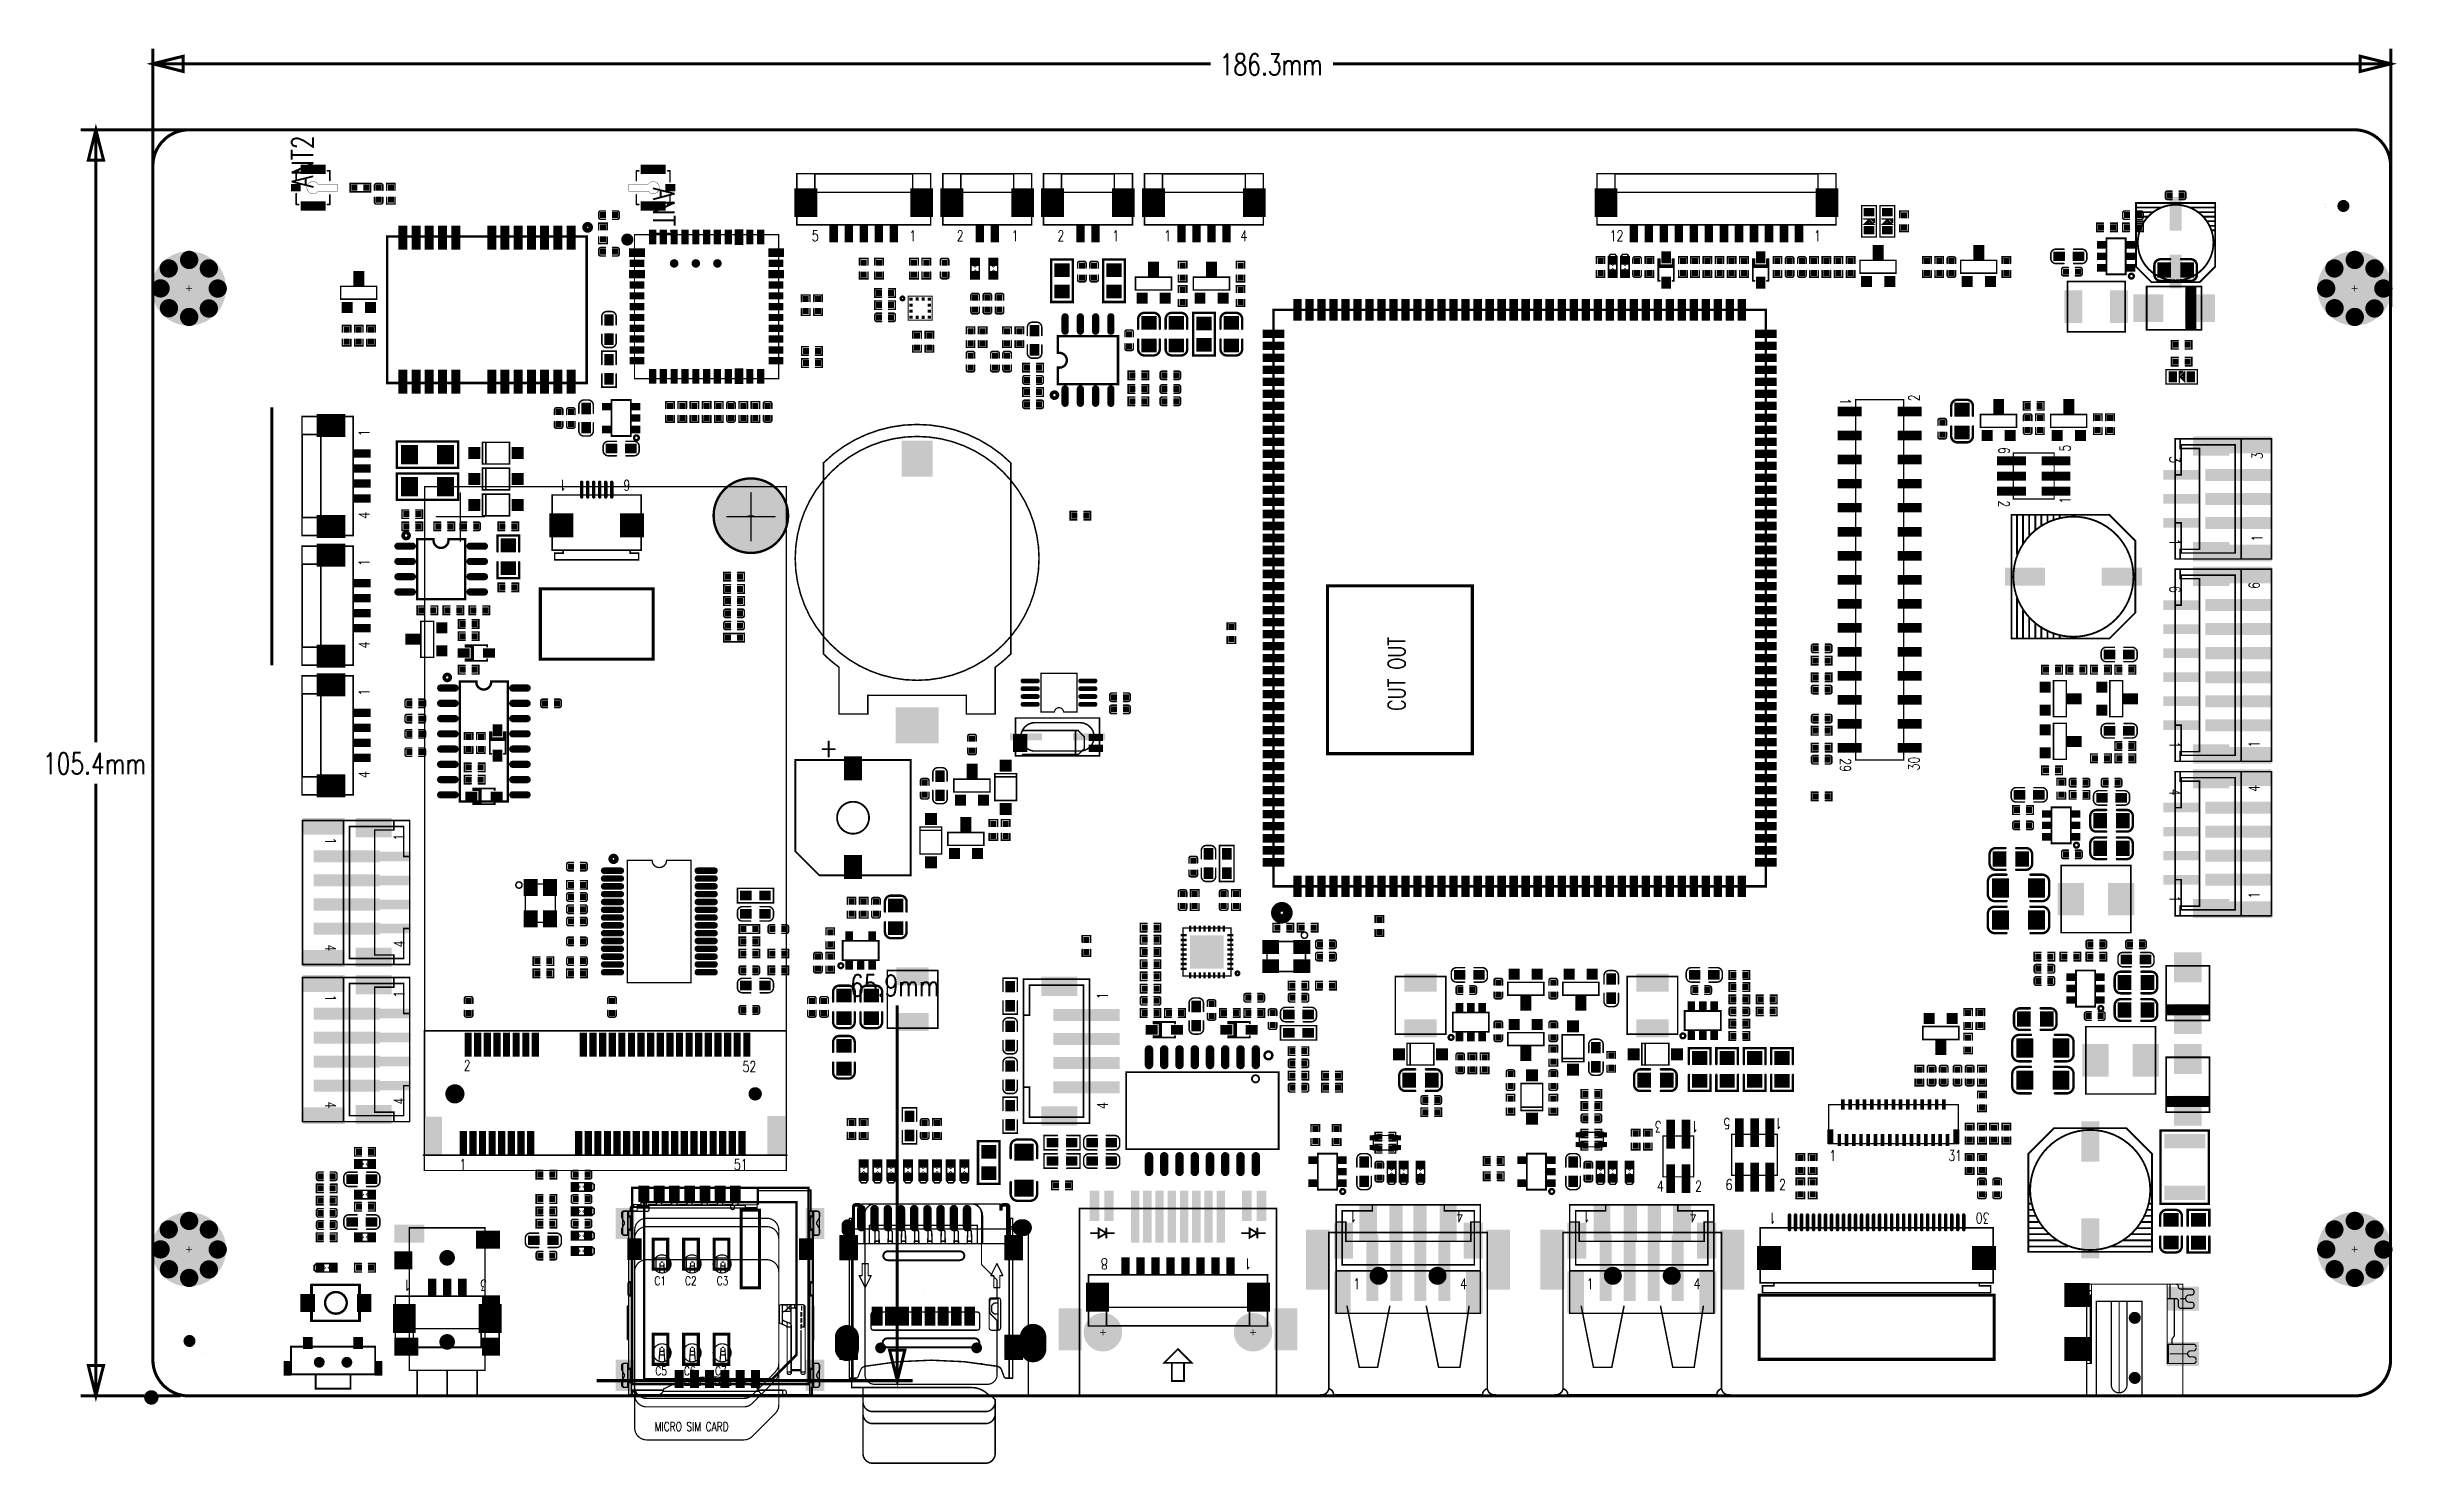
# Model space of a CAD drawing. Extents: x -9 to 187, y -6 to 112.
import ezdxf

# ---------------------------------------------------------------- set-up
doc = ezdxf.new("R2010")
doc.units = 0
for name, pattern in [('PADS_DASH_152400', [1.016, 0.508, -0.508]), ('TRMIDX_0', [2, 1, 1]), ('TRMIDX_1', [2, 1, 1]), ('TRMIDX_2048', [2, 1, 1]), ('TRMIDX_4096', [2, 1, 1])]:
    doc.linetypes.add(name, pattern=pattern)
for name, color, linetype in [('BOARD_CUTOUT_00', 250, 'CONTINUOUS'), ('BOARD_OUTLINE_00', 250, 'CONTINUOUS'), ('DIMENSION1_124', 250, 'CONTINUOUS'), ('DIMENSION2_124', 250, 'CONTINUOUS'), ('DIMENSION3_124', 250, 'CONTINUOUS'), ('DIMENSION4_124', 250, 'CONTINUOUS'), ('DIMENSION5_124', 250, 'CONTINUOUS'), ('DIMENSION6_124', 250, 'CONTINUOUS'), ('DIMENSION7_124', 250, 'CONTINUOUS'), ('DRIL_NPLTE_THRU_01', 254, 'CONTINUOUS'), ('DRIL_NPLTE_THRU_02', 254, 'CONTINUOUS'), ('DRIL_PLTE_THRU_01', 254, 'CONTINUOUS'), ('DRIL_PLTE_THRU_02', 254, 'CONTINUOUS'), ('DRIL_SYMBOL', 250, 'CONTINUOUS'), ('PADS_BOT', 250, 'CONTINUOUS'), ('PADS_INNER', 250, 'CONTINUOUS'), ('PADS_TOP', 250, 'CONTINUOUS'), ('PADS_XR_121', 176, 'CONTINUOUS'), ('PADS_XR_123', 183, 'CONTINUOUS'), ('PADS_XR_125', 253, 'CONTINUOUS'), ('PART_NAME_TOP', 250, 'CONTINUOUS'), ('PART_TOP_2DLINE_00', 250, 'CONTINUOUS'), ('PART_TOP_2DLINE_01', 250, 'CONTINUOUS'), ('PART_TOP_2DLINE_126', 250, 'CONTINUOUS'), ('PART_TOP_COPPER_01', 250, 'CONTINUOUS'), ('PART_TOP_COPPER_126', 250, 'CONTINUOUS'), ('PART_TOP_TEXT_126', 250, 'CONTINUOUS'), ('TAG_00', 250, 'CONTINUOUS'), ('TAG_01', 250, 'CONTINUOUS'), ('TEXT_124', 250, 'CONTINUOUS')]:
    doc.layers.add(name, color=color, linetype=linetype)
doc.styles.add('W0$1016', font='simplex', dxfattribs={"width": 0.75})
doc.styles.add('W0$11', font='simplex', dxfattribs={"width": 0.75})
doc.styles.add('W0$127', font='simplex', dxfattribs={"width": 0.75})
doc.styles.add('W0$254', font='simplex', dxfattribs={"width": 0.75})

# ---------------------------------------------------------------- blocks, each defined once
blk = doc.blocks.new('SMOOTH_0$254')
at = {"const_width": 0.127}
blk.add_lwpolyline([(-0.0635, 0, 1), (0.0635, 0, 1)], format="xyb", close=True, dxfattribs=at)
blk = doc.blocks.new('BOARD_62')
at = {"layer": 'BOARD_CUTOUT_00', "const_width": 0.254}
for points in [[(32.258, 62.103), (41.656, 62.103), (41.656, 56.261), (32.258, 56.261)], [(97.79, 48.387), (109.855, 48.387), (109.855, 62.357), (97.79, 62.357)], [(153.289, 3.302), (153.289, -2.032), (133.731, -2.032), (133.731, 3.302)]]:
    blk.add_lwpolyline(points, close=True, dxfattribs=at)
at = {"layer": 'BOARD_OUTLINE_00', "const_width": 0.254}
blk.add_lwpolyline([(0, -2.08, 0.4142136), (3, -5.08), (183.3, -5.08, 0.4142136), (186.3, -2.08), (186.3, 97.32, 0.4142136), (183.3, 100.32), (3, 100.32, 0.4142136), (0, 97.32)], format="xyb", close=True, dxfattribs=at)
at = {"layer": 'BOARD_CUTOUT_00'}
for p in [(32.258, 62.103), (41.656, 62.103), (97.79, 62.357), (109.855, 62.357), (32.258, 56.261), (41.656, 56.261), (97.79, 48.387), (109.855, 48.387), (133.731, 3.302), (153.289, 3.302), (133.731, -2.032), (153.289, -2.032)]:
    blk.add_blockref('SMOOTH_0$254', p, dxfattribs=at)
at = {"layer": 'BOARD_OUTLINE_00'}
for p in [(0, -2.08), (3, -5.08)]:
    blk.add_blockref('SMOOTH_0$254', p, dxfattribs=at)
blk = doc.blocks.new('D_2daeafa_63')
at = {"layer": 'DIMENSION1_124', "linetype": 'TRMIDX_4096', "const_width": 0.254}
blk.add_lwpolyline([(26.29, 0), (26.29, 31.24)], dxfattribs=at)
at = {"layer": 'DIMENSION3_124', "linetype": 'TRMIDX_4096', "const_width": 0.254}
blk.add_lwpolyline([(26.29, 0), (25.65, 2.54), (26.92, 2.54)], close=True, dxfattribs=at)
at = {"layer": 'DIMENSION5_124', "linetype": 'TRMIDX_4096', "const_width": 0.254}
blk.add_lwpolyline([(1.27, 0), (27.56, 0)], dxfattribs=at)
at = {"layer": 'DIMENSION7_124', "linetype": 'TRMIDX_4096', "const_width": 0.0254}
for points in [[(-2.16, 65.91), (-2.16, 65.91)], [(0, 0), (0, 0)]]:
    blk.add_lwpolyline(points, dxfattribs=at)
at = {"layer": 'TEXT_124', "style": 'W0$254', "width": 0.75}
blk.add_text('65.9mm', height=1.778, dxfattribs=at).set_placement((22.36, 32))
blk = doc.blocks.new('D_1aaaada_66')
at = {"layer": 'DIMENSION5_124', "linetype": 'TRMIDX_2048', "const_width": 0.254}
blk.add_lwpolyline([(0, 1.27), (0, 22.73)], dxfattribs=at)
at = {"layer": 'DIMENSION7_124', "linetype": 'TRMIDX_2048', "const_width": 0.0254}
for points in [[(0, 0), (0, 0)], [(27.05, -1.91), (27.05, -1.91)]]:
    blk.add_lwpolyline(points, dxfattribs=at)
blk = doc.blocks.new('D_1dfeghi_117')
at = {"layer": 'DIMENSION1_124', "linetype": 'TRMIDX_2048', "const_width": 0.254}
blk.add_lwpolyline([(0, 9.99), (88.07, 9.99)], dxfattribs=at)
at = {"layer": 'DIMENSION2_124', "linetype": 'TRMIDX_2048', "const_width": 0.254}
blk.add_lwpolyline([(186.32, 9.99), (98.25, 9.99)], dxfattribs=at)
at = {"layer": 'DIMENSION3_124', "linetype": 'TRMIDX_2048', "const_width": 0.254}
blk.add_lwpolyline([(0, 9.99), (2.54, 10.62), (2.54, 9.35)], close=True, dxfattribs=at)
at = {"layer": 'DIMENSION4_124', "linetype": 'TRMIDX_2048', "const_width": 0.254}
blk.add_lwpolyline([(186.32, 9.99), (183.78, 9.35), (183.78, 10.62)], close=True, dxfattribs=at)
at = {"layer": 'DIMENSION5_124', "linetype": 'TRMIDX_2048', "const_width": 0.254}
blk.add_lwpolyline([(0, 1.27), (0, 11.26)], dxfattribs=at)
at = {"layer": 'DIMENSION6_124', "linetype": 'TRMIDX_2048', "const_width": 0.254}
blk.add_lwpolyline([(186.32, -10.26), (186.32, 11.26)], dxfattribs=at)
at = {"layer": 'DIMENSION7_124', "linetype": 'TRMIDX_2048', "const_width": 0.0254}
for points in [[(0, 0), (0, 0)], [(186.32, -11.53), (186.32, -11.53)]]:
    blk.add_lwpolyline(points, dxfattribs=at)
at = {"layer": 'TEXT_124', "style": 'W0$254', "width": 0.75}
blk.add_text('186.3mm', height=1.778, dxfattribs=at).set_placement((88.83, 9.04))
blk = doc.blocks.new('D_2dfeghi_118')
at = {"layer": 'DIMENSION1_124', "linetype": 'TRMIDX_4096', "const_width": 0.254}
blk.add_lwpolyline([(-8.33, 0), (-8.33, 50.98)], dxfattribs=at)
at = {"layer": 'DIMENSION2_124', "linetype": 'TRMIDX_4096', "const_width": 0.254}
blk.add_lwpolyline([(-8.33, 105.4), (-8.33, 54.41)], dxfattribs=at)
at = {"layer": 'DIMENSION3_124', "linetype": 'TRMIDX_4096', "const_width": 0.254}
blk.add_lwpolyline([(-8.33, 0), (-8.96, 2.54), (-7.69, 2.54)], close=True, dxfattribs=at)
at = {"layer": 'DIMENSION4_124', "linetype": 'TRMIDX_4096', "const_width": 0.254}
blk.add_lwpolyline([(-8.33, 105.4), (-7.69, 102.86), (-8.96, 102.86)], close=True, dxfattribs=at)
at = {"layer": 'DIMENSION5_124', "linetype": 'TRMIDX_4096', "const_width": 0.254}
blk.add_lwpolyline([(-1.27, 0), (-9.6, 0)], dxfattribs=at)
at = {"layer": 'DIMENSION6_124', "linetype": 'TRMIDX_4096', "const_width": 0.254}
blk.add_lwpolyline([(2, 105.4), (-9.6, 105.4)], dxfattribs=at)
at = {"layer": 'DIMENSION7_124', "linetype": 'TRMIDX_4096', "const_width": 0.0254}
for points in [[(3.27, 105.4), (3.27, 105.4)], [(0, 0), (0, 0)]]:
    blk.add_lwpolyline(points, dxfattribs=at)
at = {"layer": 'TEXT_124', "style": 'W0$254', "width": 0.75}
blk.add_text('105.4mm', height=1.778, dxfattribs=at).set_placement((-12.74, 51.75))
blk = doc.blocks.new('SMOOTH_0$127')
at = {"const_width": 0.0635}
blk.add_lwpolyline([(-0.03175, 0, 1), (0.03175, 0, 1)], format="xyb", close=True, dxfattribs=at)
blk = doc.blocks.new('SMOOTH_0$0508')
at = {"const_width": 0.0254}
blk.add_lwpolyline([(-0.0127, 0, 1), (0.0127, 0, 1)], format="xyb", close=True, dxfattribs=at)
blk = doc.blocks.new('PART_BODY_TOP_21')
at = {"layer": 'PART_TOP_2DLINE_00', "const_width": 0.127}
blk.add_lwpolyline([(-0.85, -0.35), (-1.05, -0.2), (-1.05, 0.2), (-0.85, 0.35)], dxfattribs=at)
blk.add_lwpolyline([(0.85, -0.35), (0.85, 0.35), (-0.85, 0.35), (-0.85, -0.35)], close=True, dxfattribs=at)
at = {"layer": 'PART_TOP_COPPER_01', "linetype": 'TRMIDX_0', "const_width": 0.0508}
blk.add_lwpolyline([(-0.3, 0.2), (-0.1, 0), (-0.3, -0.2), (-0.4889, -0.2), (-0.4889, 0.2)], close=True, dxfattribs=at)
at = {"layer": 'PART_TOP_COPPER_01', "linetype": 'TRMIDX_1', "const_width": 0.0508}
blk.add_lwpolyline([(0.3, 0.2), (0.1, 0), (0.3, -0.2), (0.52531, -0.2), (0.52531, 0.2)], close=True, dxfattribs=at)
at = {"layer": 'PART_TOP_2DLINE_00'}
for p in [(-1.05, 0.2), (-0.85, 0.35), (-0.85, 0.35), (0.85, 0.35), (-1.05, -0.2), (-0.85, -0.35), (-0.85, -0.35), (0.85, -0.35)]:
    blk.add_blockref('SMOOTH_0$127', p, dxfattribs=at)
at = {"layer": 'PART_TOP_COPPER_01'}
for p in [(-0.4889, 0.2), (-0.3, 0.2), (-0.1, 0), (0.1, 0), (0.3, 0.2), (0.52531, 0.2), (-0.4889, -0.2), (-0.3, -0.2), (0.3, -0.2), (0.52531, -0.2)]:
    blk.add_blockref('SMOOTH_0$0508', p, dxfattribs=at)
blk = doc.blocks.new('DRIL_HOLE_0')
blk.add_lwpolyline([(0, 0, 1), (0, 0, 1)], format="xyb", close=True)
blk = doc.blocks.new('PAD_0')
blk.add_lwpolyline([(0, 0, 1), (0, 0, 1)], format="xyb", close=True)
blk = doc.blocks.new('PAD_1')
at = {"const_width": 0.602}
blk.add_lwpolyline([(-0.3, 0), (0.3, 0)], dxfattribs=at)
blk = doc.blocks.new('PAD_2')
at = {"const_width": 0.5}
blk.add_lwpolyline([(-0.25, 0), (0.25, 0)], dxfattribs=at)
blk = doc.blocks.new('PAD_3')
at = {"const_width": 0.5}
blk.add_lwpolyline([(-0.25, 0), (0.25, 0)], dxfattribs=at)
blk = doc.blocks.new('STK_TOP_136')
at = {"layer": 'DRIL_PLTE_THRU_01'}
blk.add_blockref('DRIL_HOLE_0', (0, 0), dxfattribs=at)
at = {"layer": 'DRIL_PLTE_THRU_02'}
blk.add_blockref('DRIL_HOLE_0', (0, 0), dxfattribs=at)
at = {"layer": 'PADS_BOT'}
blk.add_blockref('PAD_0', (0, 0), dxfattribs=at)
at = {"layer": 'PADS_INNER'}
blk.add_blockref('PAD_0', (0, 0), dxfattribs=at)
at = {"layer": 'PADS_TOP', "rotation": 90}
blk.add_blockref('PAD_3', (0, 0), dxfattribs=at)
at = {"layer": 'PADS_XR_121', "rotation": 90}
blk.add_blockref('PAD_1', (0, 0), dxfattribs=at)
at = {"layer": 'PADS_XR_123', "rotation": 90}
blk.add_blockref('PAD_2', (0, 0), dxfattribs=at)
blk = doc.blocks.new('PAD_4')
at = {"const_width": 0.5}
blk.add_lwpolyline([(-0.25, 0), (0.25, 0)], dxfattribs=at)
blk = doc.blocks.new('STK_TOP_135')
at = {"layer": 'DRIL_PLTE_THRU_01'}
blk.add_blockref('DRIL_HOLE_0', (0, 0), dxfattribs=at)
at = {"layer": 'DRIL_PLTE_THRU_02'}
blk.add_blockref('DRIL_HOLE_0', (0, 0), dxfattribs=at)
at = {"layer": 'PADS_BOT'}
blk.add_blockref('PAD_0', (0, 0), dxfattribs=at)
at = {"layer": 'PADS_INNER'}
blk.add_blockref('PAD_0', (0, 0), dxfattribs=at)
at = {"layer": 'PADS_TOP', "rotation": 90}
blk.add_blockref('PAD_4', (0, 0), dxfattribs=at)
at = {"layer": 'PADS_XR_121', "rotation": 90}
blk.add_blockref('PAD_1', (0, 0), dxfattribs=at)
at = {"layer": 'PADS_XR_123', "rotation": 90}
blk.add_blockref('PAD_2', (0, 0), dxfattribs=at)
blk = doc.blocks.new('SYM_TOP_22')
for name, p in [('PART_BODY_TOP_21', (0, 0)), ('STK_TOP_136', (-0.5, 0)), ('STK_TOP_135', (0.5, 0))]:
    blk.add_blockref(name, p)
blk = doc.blocks.new('PART_TOP_1')
blk.add_blockref('SYM_TOP_22', (0, 0))
blk = doc.blocks.new('PART_BODY_TOP_18')
at = {"layer": 'PART_TOP_2DLINE_01', "const_width": 0.127}
blk.add_lwpolyline([(1.13, 0.9), (1.13, -0.9), (-1.11, -0.9), (-1.11, 0.9)], close=True, dxfattribs=at)
blk.add_lwpolyline([(0.86, -0.9), (0.86, 0.9)], dxfattribs=at)
at = {"layer": 'PART_TOP_2DLINE_01'}
for p in [(-1.11, 0.9), (0.86, 0.9), (1.13, 0.9), (-1.11, -0.9), (0.86, -0.9), (1.13, -0.9)]:
    blk.add_blockref('SMOOTH_0$127', p, dxfattribs=at)
blk = doc.blocks.new('PAD_5')
at = {"const_width": 1}
blk.add_lwpolyline([(-0.5, 0), (0.5, 0)], dxfattribs=at)
blk = doc.blocks.new('STK_TOP_26')
at = {"layer": 'DRIL_PLTE_THRU_01'}
blk.add_blockref('DRIL_HOLE_0', (0, 0), dxfattribs=at)
at = {"layer": 'DRIL_PLTE_THRU_02'}
blk.add_blockref('DRIL_HOLE_0', (0, 0), dxfattribs=at)
at = {"layer": 'PADS_BOT'}
blk.add_blockref('PAD_0', (0, 0), dxfattribs=at)
at = {"layer": 'PADS_INNER'}
blk.add_blockref('PAD_0', (0, 0), dxfattribs=at)
at = {"layer": 'PADS_TOP'}
blk.add_blockref('PAD_5', (0, 0), dxfattribs=at)
blk = doc.blocks.new('SYM_TOP_19')
for name, p in [('STK_TOP_26', (-1.8, 0)), ('PART_BODY_TOP_18', (0, 0)), ('STK_TOP_26', (1.8, 0))]:
    blk.add_blockref(name, p)
blk = doc.blocks.new('PART_TOP_2')
blk.add_blockref('SYM_TOP_19', (0, 0))
blk = doc.blocks.new('PART_BODY_TOP_22')
at = {"layer": 'PART_TOP_2DLINE_01', "const_width": 0.127}
for points in [[(-0.3, 0.35), (-0.85, 0.35), (-0.85, -0.35), (-0.3, -0.35)], [(0.3, 0.35), (0.85, 0.35), (0.85, -0.35), (0.3, -0.35)]]:
    blk.add_lwpolyline(points, dxfattribs=at)
at = {"layer": 'PART_TOP_2DLINE_01'}
for p in [(-0.85, 0.35), (-0.3, 0.35), (0.3, 0.35), (0.85, 0.35), (-0.85, -0.35), (-0.3, -0.35), (0.3, -0.35), (0.85, -0.35)]:
    blk.add_blockref('SMOOTH_0$127', p, dxfattribs=at)
blk = doc.blocks.new('STK_TOP_9')
at = {"layer": 'DRIL_PLTE_THRU_01'}
blk.add_blockref('DRIL_HOLE_0', (0, 0), dxfattribs=at)
at = {"layer": 'DRIL_PLTE_THRU_02'}
blk.add_blockref('DRIL_HOLE_0', (0, 0), dxfattribs=at)
at = {"layer": 'PADS_BOT'}
blk.add_blockref('PAD_0', (0, 0), dxfattribs=at)
at = {"layer": 'PADS_INNER'}
blk.add_blockref('PAD_0', (0, 0), dxfattribs=at)
at = {"layer": 'PADS_TOP'}
blk.add_blockref('PAD_3', (0, 0), dxfattribs=at)
blk = doc.blocks.new('SYM_TOP_23')
for name, p in [('STK_TOP_9', (-0.5, 0)), ('PART_BODY_TOP_22', (0, 0)), ('STK_TOP_9', (0.5, 0))]:
    blk.add_blockref(name, p)
blk = doc.blocks.new('PART_TOP_3')
blk.add_blockref('SYM_TOP_23', (0, 0))
blk = doc.blocks.new('PART_BODY_TOP_5')
at = {"layer": 'PART_TOP_2DLINE_01', "const_width": 0.127}
for points in [[(-0.4, 0.6), (-1.05, 0.6, 0.414214), (-1.5, 0.2), (-1.5, -0.2, 0.414214), (-1.05, -0.6), (-0.4, -0.6)], [(0.4, -0.6), (1.05, -0.6, 0.413192), (1.5, -0.2), (1.5, 0.2, 0.414214), (1.05, 0.6), (0.4, 0.6)]]:
    blk.add_lwpolyline(points, format="xyb", dxfattribs=at)
at = {"layer": 'PART_TOP_2DLINE_01'}
for p in [(-1.5, 0.2), (-1.05, 0.6), (-0.4, 0.6), (0.4, 0.6), (1.05, 0.6), (1.5, 0.2), (-1.5, -0.2), (-1.05, -0.6), (-0.4, -0.6), (0.4, -0.6), (1.05, -0.6), (1.5, -0.2)]:
    blk.add_blockref('SMOOTH_0$127', p, dxfattribs=at)
blk = doc.blocks.new('PAD_6')
at = {"const_width": 0.8}
blk.add_lwpolyline([(-0.48, 0), (0.48, 0)], dxfattribs=at)
blk = doc.blocks.new('STK_TOP_10')
at = {"layer": 'DRIL_PLTE_THRU_01'}
blk.add_blockref('DRIL_HOLE_0', (0, 0), dxfattribs=at)
at = {"layer": 'DRIL_PLTE_THRU_02'}
blk.add_blockref('DRIL_HOLE_0', (0, 0), dxfattribs=at)
at = {"layer": 'PADS_BOT'}
blk.add_blockref('PAD_0', (0, 0), dxfattribs=at)
at = {"layer": 'PADS_INNER'}
blk.add_blockref('PAD_0', (0, 0), dxfattribs=at)
at = {"layer": 'PADS_TOP'}
blk.add_blockref('PAD_6', (0, 0), dxfattribs=at)
blk = doc.blocks.new('SYM_TOP_6')
for name, p in [('STK_TOP_10', (-0.8, 0)), ('PART_BODY_TOP_5', (0, 0)), ('STK_TOP_10', (0.8, 0))]:
    blk.add_blockref(name, p)
blk = doc.blocks.new('PART_TOP_4')
blk.add_blockref('SYM_TOP_6', (0, 0))
blk = doc.blocks.new('PART_BODY_TOP_4')
at = {"layer": 'PART_TOP_2DLINE_01', "const_width": 0.127}
for points in [[(-0.3, 0.35), (-0.7, 0.35, 0.412681), (-0.85, 0.18), (-0.85, -0.18, 0.412681), (-0.7, -0.35), (-0.3, -0.35)], [(0.3, -0.35), (0.7, -0.35, 0.412681), (0.85, -0.18), (0.85, 0.18, 0.412681), (0.7, 0.35), (0.3, 0.35)]]:
    blk.add_lwpolyline(points, format="xyb", dxfattribs=at)
at = {"layer": 'PART_TOP_2DLINE_01'}
for p in [(-0.85, 0.18), (-0.7, 0.35), (-0.3, 0.35), (0.3, 0.35), (0.7, 0.35), (0.85, 0.18), (-0.85, -0.18), (-0.7, -0.35), (-0.3, -0.35), (0.3, -0.35), (0.7, -0.35), (0.85, -0.18)]:
    blk.add_blockref('SMOOTH_0$127', p, dxfattribs=at)
blk = doc.blocks.new('SYM_TOP_5')
for name, p in [('STK_TOP_9', (-0.5, 0)), ('PART_BODY_TOP_4', (0, 0)), ('STK_TOP_9', (0.5, 0))]:
    blk.add_blockref(name, p)
blk = doc.blocks.new('PART_TOP_5')
blk.add_blockref('SYM_TOP_5', (0, 0))
blk = doc.blocks.new('PART_TOP_6')
blk.add_blockref('SYM_TOP_6', (0, 0))
blk = doc.blocks.new('PART_TOP_7')
blk.add_blockref('SYM_TOP_5', (0, 0))
blk = doc.blocks.new('PART_TOP_8')
blk.add_blockref('SYM_TOP_5', (0, 0))
blk = doc.blocks.new('PART_TOP_9')
blk.add_blockref('SYM_TOP_23', (0, 0))
blk = doc.blocks.new('PART_TOP_10')
blk.add_blockref('SYM_TOP_23', (0, 0))
blk = doc.blocks.new('SMOOTH_0$199898')
at = {"const_width": 0.099949}
blk.add_lwpolyline([(-0.049974, 0, 1), (0.049974, 0, 1)], format="xyb", close=True, dxfattribs=at)
blk = doc.blocks.new('PART_BODY_TOP_6')
at = {"layer": 'PART_TOP_2DLINE_01', "const_width": 0.2}
for points in [[(-0.45, 0.9), (-1.25, 0.9, 0.414214), (-1.77, 0.4), (-1.77, -0.4, 0.414214), (-1.25, -0.9), (-0.45, -0.9)], [(0.45, -0.9), (1.25, -0.9, 0.414214), (1.77, -0.4), (1.77, 0.4, 0.414214), (1.25, 0.9), (0.45, 0.9)]]:
    blk.add_lwpolyline(points, format="xyb", dxfattribs=at)
at = {"layer": 'PART_TOP_2DLINE_01'}
for p in [(-1.77, 0.4), (-1.25, 0.9), (-0.45, 0.9), (0.45, 0.9), (1.25, 0.9), (1.77, 0.4), (-1.77, -0.4), (-1.25, -0.9), (-0.45, -0.9), (0.45, -0.9), (1.25, -0.9), (1.77, -0.4)]:
    blk.add_blockref('SMOOTH_0$199898', p, dxfattribs=at)
blk = doc.blocks.new('PAD_7')
at = {"const_width": 1.14}
blk.add_lwpolyline([(-0.635, 0), (0.635, 0)], dxfattribs=at)
blk = doc.blocks.new('STK_TOP_11')
at = {"layer": 'DRIL_PLTE_THRU_01'}
blk.add_blockref('DRIL_HOLE_0', (0, 0), dxfattribs=at)
at = {"layer": 'DRIL_PLTE_THRU_02'}
blk.add_blockref('DRIL_HOLE_0', (0, 0), dxfattribs=at)
at = {"layer": 'PADS_BOT'}
blk.add_blockref('PAD_0', (0, 0), dxfattribs=at)
at = {"layer": 'PADS_INNER'}
blk.add_blockref('PAD_0', (0, 0), dxfattribs=at)
at = {"layer": 'PADS_TOP', "rotation": 90}
blk.add_blockref('PAD_7', (0, 0), dxfattribs=at)
blk = doc.blocks.new('SYM_TOP_7')
for name, p in [('PART_BODY_TOP_6', (0, 0)), ('STK_TOP_11', (-0.95, 0)), ('STK_TOP_11', (0.95, 0))]:
    blk.add_blockref(name, p)
blk = doc.blocks.new('PART_TOP_11')
blk.add_blockref('SYM_TOP_7', (0, 0))
blk = doc.blocks.new('PART_TOP_12')
blk.add_blockref('SYM_TOP_19', (0, 0))
blk = doc.blocks.new('SMOOTH_0$150114')
at = {"const_width": 0.075057}
blk.add_lwpolyline([(-0.037528, 0, 1), (0.037528, 0, 1)], format="xyb", close=True, dxfattribs=at)
blk = doc.blocks.new('PART_BODY_TOP_49')
at = {"layer": 'PART_TOP_2DLINE_00', "const_width": 0.15}
blk.add_lwpolyline([(-1.5, 0.8), (1.5, 0.8), (1.5, -0.8), (-1.5, -0.8)], close=True, dxfattribs=at)
at = {"layer": 'PART_TOP_2DLINE_00', "const_width": 0.4}
blk.add_lwpolyline([(-1.55, -1.27, 1), (-1.75, -1.27, 1)], format="xyb", close=True, dxfattribs=at)
at = {"layer": 'PART_TOP_2DLINE_00'}
for p in [(-1.5, 0.8), (1.5, 0.8), (-1.5, -0.8), (1.5, -0.8)]:
    blk.add_blockref('SMOOTH_0$150114', p, dxfattribs=at)
blk = doc.blocks.new('PAD_8')
at = {"const_width": 0.63}
blk.add_lwpolyline([(-0.4, 0), (0.4, 0)], dxfattribs=at)
blk = doc.blocks.new('STK_TOP_86')
at = {"layer": 'DRIL_PLTE_THRU_01'}
blk.add_blockref('DRIL_HOLE_0', (0, 0), dxfattribs=at)
at = {"layer": 'DRIL_PLTE_THRU_02'}
blk.add_blockref('DRIL_HOLE_0', (0, 0), dxfattribs=at)
at = {"layer": 'PADS_BOT'}
blk.add_blockref('PAD_0', (0, 0), dxfattribs=at)
at = {"layer": 'PADS_INNER'}
blk.add_blockref('PAD_0', (0, 0), dxfattribs=at)
at = {"layer": 'PADS_TOP', "rotation": 90}
blk.add_blockref('PAD_8', (0, 0), dxfattribs=at)
blk = doc.blocks.new('SYM_TOP_50')
for name, p in [('PART_BODY_TOP_49', (0, 0)), ('STK_TOP_86', (-0.95, 1.2)), ('STK_TOP_86', (0, 1.2)), ('STK_TOP_86', (0.95, 1.2)), ('STK_TOP_86', (-0.95, -1.2)), ('STK_TOP_86', (0, -1.2)), ('STK_TOP_86', (0.95, -1.2))]:
    blk.add_blockref(name, p)
blk = doc.blocks.new('PART_TOP_13')
blk.add_blockref('SYM_TOP_50', (0, 0))
blk = doc.blocks.new('PART_TOP_14')
blk.add_blockref('SYM_TOP_23', (0, 0))
blk = doc.blocks.new('PART_TOP_15')
blk.add_blockref('SYM_TOP_5', (0, 0))
blk = doc.blocks.new('PART_TOP_16')
blk.add_blockref('SYM_TOP_6', (0, 0))
blk = doc.blocks.new('PART_TOP_17')
blk.add_blockref('SYM_TOP_23', (0, 0))
blk = doc.blocks.new('PART_BODY_TOP_69')
at = {"layer": 'PART_TOP_2DLINE_01', "const_width": 0.127}
blk.add_lwpolyline([(-6, -1.4), (-6, -9), (6, -9), (6, -1.4), (5.2, -1.4), (5.2, -3), (-5.2, -3), (-5.2, -1.4)], close=True, dxfattribs=at)
at = {"layer": 'PART_TOP_2DLINE_01'}
for p in [(-6, -1.4), (-5.2, -1.4), (5.2, -1.4), (6, -1.4), (-5.2, -3), (5.2, -3), (-6, -9), (6, -9)]:
    blk.add_blockref('SMOOTH_0$127', p, dxfattribs=at)
at = {"layer": 'PART_TOP_TEXT_126', "style": 'W0$127', "width": 0.75}
for s, p in [('1', (-4.318, -0.508)), ('4', (4.572, -0.508))]:
    blk.add_text(s, height=0.889, rotation=180, dxfattribs=at).set_placement(p)
blk = doc.blocks.new('PAD_9')
at = {"const_width": 0.8}
blk.add_lwpolyline([(-1.5, 0), (1.5, 0)], dxfattribs=at)
blk = doc.blocks.new('STK_TOP_13')
at = {"layer": 'DRIL_PLTE_THRU_01'}
blk.add_blockref('DRIL_HOLE_0', (0, 0), dxfattribs=at)
at = {"layer": 'DRIL_PLTE_THRU_02'}
blk.add_blockref('DRIL_HOLE_0', (0, 0), dxfattribs=at)
at = {"layer": 'PADS_BOT'}
blk.add_blockref('PAD_0', (0, 0), dxfattribs=at)
at = {"layer": 'PADS_INNER'}
blk.add_blockref('PAD_0', (0, 0), dxfattribs=at)
at = {"layer": 'PADS_TOP', "rotation": 90}
blk.add_blockref('PAD_9', (0, 0), dxfattribs=at)
blk = doc.blocks.new('PAD_10')
at = {"const_width": 1.4}
blk.add_lwpolyline([(-1.75, 0), (1.75, 0)], dxfattribs=at)
blk = doc.blocks.new('STK_TOP_14')
at = {"layer": 'DRIL_PLTE_THRU_01'}
blk.add_blockref('DRIL_HOLE_0', (0, 0), dxfattribs=at)
at = {"layer": 'DRIL_PLTE_THRU_02'}
blk.add_blockref('DRIL_HOLE_0', (0, 0), dxfattribs=at)
at = {"layer": 'PADS_BOT'}
blk.add_blockref('PAD_0', (0, 0), dxfattribs=at)
at = {"layer": 'PADS_INNER'}
blk.add_blockref('PAD_0', (0, 0), dxfattribs=at)
at = {"layer": 'PADS_TOP', "rotation": 90}
blk.add_blockref('PAD_10', (0, 0), dxfattribs=at)
blk = doc.blocks.new('SYM_TOP_67')
for name, p in [('STK_TOP_13', (-3, -1.5)), ('STK_TOP_13', (-1, -1.5)), ('STK_TOP_13', (1, -1.5)), ('STK_TOP_13', (3, -1.5)), ('PART_BODY_TOP_69', (0, 0)), ('STK_TOP_14', (-5.5, -7.25)), ('STK_TOP_14', (5.5, -7.25))]:
    blk.add_blockref(name, p)
blk = doc.blocks.new('PART_TOP_18')
blk.add_blockref('SYM_TOP_67', (0, 0))
blk = doc.blocks.new('PART_TOP_19')
blk.add_blockref('SYM_TOP_22', (0, 0))
blk = doc.blocks.new('PART_TOP_20')
blk.add_blockref('SYM_TOP_22', (0, 0))
blk = doc.blocks.new('PART_TOP_21')
blk.add_blockref('SYM_TOP_6', (0, 0))
blk = doc.blocks.new('PART_TOP_22')
blk.add_blockref('SYM_TOP_5', (0, 0))
blk = doc.blocks.new('PART_TOP_23')
blk.add_blockref('SYM_TOP_22', (0, 0))
blk = doc.blocks.new('PART_TOP_24')
blk.add_blockref('SYM_TOP_23', (0, 0))
blk = doc.blocks.new('PART_TOP_25')
blk.add_blockref('SYM_TOP_23', (0, 0))
blk = doc.blocks.new('PART_TOP_26')
blk.add_blockref('SYM_TOP_6', (0, 0))
blk = doc.blocks.new('PART_TOP_27')
blk.add_blockref('SYM_TOP_5', (0, 0))
blk = doc.blocks.new('SMOOTH_0$15011')
at = {"const_width": 0.0751}
blk.add_lwpolyline([(-0.04, 0, 1), (0.04, 0, 1)], format="xyb", close=True, dxfattribs=at)
blk = doc.blocks.new('PART_BODY_TOP_45')
at = {"layer": 'PART_TOP_2DLINE_00', "const_width": 0.15}
blk.add_lwpolyline([(-1.5, 0.8), (1.5, 0.8), (1.5, -0.8), (-1.5, -0.8)], close=True, dxfattribs=at)
at = {"layer": 'PART_TOP_2DLINE_00', "const_width": 0.4}
blk.add_lwpolyline([(-1.55, -1.27, 1), (-1.75, -1.27, 1)], format="xyb", close=True, dxfattribs=at)
at = {"layer": 'PART_TOP_2DLINE_00'}
for p in [(-1.5, 0.8), (1.5, 0.8), (-1.5, -0.8), (1.5, -0.8)]:
    blk.add_blockref('SMOOTH_0$15011', p, dxfattribs=at)
blk = doc.blocks.new('SYM_TOP_46')
for name, p in [('PART_BODY_TOP_45', (0, 0)), ('STK_TOP_86', (-0.95, 1.2)), ('STK_TOP_86', (0.95, 1.2)), ('STK_TOP_86', (-0.95, -1.2)), ('STK_TOP_86', (0, -1.2)), ('STK_TOP_86', (0.95, -1.2))]:
    blk.add_blockref(name, p)
blk = doc.blocks.new('PART_TOP_28')
blk.add_blockref('SYM_TOP_46', (0, 0))
blk = doc.blocks.new('PART_TOP_29')
blk.add_blockref('SYM_TOP_22', (0, 0))
blk = doc.blocks.new('PART_TOP_30')
blk.add_blockref('SYM_TOP_22', (0, 0))
blk = doc.blocks.new('PART_TOP_31')
blk.add_blockref('SYM_TOP_23', (0, 0))
blk = doc.blocks.new('PART_TOP_32')
blk.add_blockref('SYM_TOP_23', (0, 0))
blk = doc.blocks.new('PART_TOP_33')
blk.add_blockref('SYM_TOP_46', (0, 0))
blk = doc.blocks.new('SMOOTH_0$1016')
at = {"const_width": 0.0508}
blk.add_lwpolyline([(-0.0254, 0, 1), (0.0254, 0, 1)], format="xyb", close=True, dxfattribs=at)
blk = doc.blocks.new('PART_BODY_TOP_35')
at = {"layer": 'PART_TOP_2DLINE_01', "const_width": 0.102}
blk.add_lwpolyline([(-1, -0.6), (1, -0.6), (1, 0.6), (-1, 0.6)], close=True, dxfattribs=at)
at = {"layer": 'PART_TOP_2DLINE_01'}
for p in [(-1, 0.6), (1, 0.6), (-1, -0.6), (1, -0.6)]:
    blk.add_blockref('SMOOTH_0$1016', p, dxfattribs=at)
blk = doc.blocks.new('PAD_11')
at = {"const_width": 0.4}
blk.add_lwpolyline([(-0.375, 0), (0.375, 0)], dxfattribs=at)
blk = doc.blocks.new('STK_TOP_70')
at = {"layer": 'DRIL_PLTE_THRU_01'}
blk.add_blockref('DRIL_HOLE_0', (0, 0), dxfattribs=at)
at = {"layer": 'DRIL_PLTE_THRU_02'}
blk.add_blockref('DRIL_HOLE_0', (0, 0), dxfattribs=at)
at = {"layer": 'PADS_BOT'}
blk.add_blockref('PAD_0', (0, 0), dxfattribs=at)
at = {"layer": 'PADS_INNER'}
blk.add_blockref('PAD_0', (0, 0), dxfattribs=at)
at = {"layer": 'PADS_TOP'}
blk.add_blockref('PAD_11', (0, 0), dxfattribs=at)
blk = doc.blocks.new('SYM_TOP_36')
for name, p in [('STK_TOP_70', (-0.925, 0.4)), ('PART_BODY_TOP_35', (0, 0)), ('STK_TOP_70', (0.925, 0.4)), ('STK_TOP_70', (-0.925, -0.4)), ('STK_TOP_70', (0.925, -0.4))]:
    blk.add_blockref(name, p)
blk = doc.blocks.new('PART_TOP_34')
blk.add_blockref('SYM_TOP_36', (0, 0))
blk = doc.blocks.new('PART_TOP_35')
blk.add_blockref('SYM_TOP_23', (0, 0))
blk = doc.blocks.new('PART_TOP_36')
blk.add_blockref('SYM_TOP_23', (0, 0))
blk = doc.blocks.new('SMOOTH_0$109982')
at = {"const_width": 0.055}
blk.add_lwpolyline([(-0.03, 0, 1), (0.03, 0, 1)], format="xyb", close=True, dxfattribs=at)
blk = doc.blocks.new('PART_BODY_TOP_33')
at = {"layer": 'PART_TOP_2DLINE_00', "const_width": 0.11}
for points in [[(10.33, 50.54), (-2.53, 50.54), (-2.53, 23.61)], [(10.31, 50.55), (27.6, 50.55), (27.6, 23.61)], [(-2.53, 23.6), (-2.53, -1.92)], [(27.6, 23.61), (27.6, -1.92)], [(-2.53, 5.23), (27.56, 5.23)], [(-2.63, -5.1), (27.62, -5.1)], [(-2.59, -5.12), (27.66, -5.12)]]:
    blk.add_lwpolyline(points, dxfattribs=at)
at = {"layer": 'PART_TOP_2DLINE_01', "const_width": 0.11}
for points in [[(0.45, 50.01), (0.45, 46.01)], [(24.65, 50.04), (24.65, 46.04)], [(-1.54, 48.05), (2.46, 48.05)], [(22.65, 48.05), (26.65, 48.05)]]:
    blk.add_lwpolyline(points, dxfattribs=at)
blk.add_lwpolyline([(27.58, -6.38), (-2.54, -6.38), (-2.54, 5.27), (27.58, 5.27)], close=True, dxfattribs=at)
at = {"layer": 'PART_TOP_2DLINE_00'}
for p in [(-2.53, 50.54), (10.31, 50.55), (10.33, 50.54), (27.6, 50.55), (-2.53, 23.61), (-2.53, 23.6), (27.6, 23.61), (27.6, 23.61), (-2.53, 5.23), (27.56, 5.23), (-2.53, -1.92), (27.6, -1.92), (-2.63, -5.1), (-2.59, -5.12), (27.62, -5.1), (27.66, -5.12)]:
    blk.add_blockref('SMOOTH_0$109982', p, dxfattribs=at)
at = {"layer": 'PART_TOP_2DLINE_01'}
for p in [(0.45, 50.01), (24.65, 50.04), (-1.54, 48.05), (2.46, 48.05), (22.65, 48.05), (26.65, 48.05), (0.45, 46.01), (24.65, 46.04), (-2.54, 5.27), (27.58, 5.27), (-2.54, -6.38), (27.58, -6.38)]:
    blk.add_blockref('SMOOTH_0$109982', p, dxfattribs=at)
at = {"layer": 'PART_TOP_TEXT_126', "style": 'W0$11', "width": 0.75}
for s, p in [('2', (0.73, 1.93)), ('52', (23.95, 1.83)), ('1', (0.37, -6.33)), ('51', (23.23, -6.33))]:
    blk.add_text(s, height=0.889, dxfattribs=at).set_placement(p)
blk = doc.blocks.new('PAD_12')
at = {"const_width": 0.6}
blk.add_lwpolyline([(-1, 0), (1, 0)], dxfattribs=at)
blk = doc.blocks.new('STK_TOP_56')
at = {"layer": 'DRIL_PLTE_THRU_01'}
blk.add_blockref('DRIL_HOLE_0', (0, 0), dxfattribs=at)
at = {"layer": 'DRIL_PLTE_THRU_02'}
blk.add_blockref('DRIL_HOLE_0', (0, 0), dxfattribs=at)
at = {"layer": 'PADS_BOT'}
blk.add_blockref('PAD_0', (0, 0), dxfattribs=at)
at = {"layer": 'PADS_INNER'}
blk.add_blockref('PAD_0', (0, 0), dxfattribs=at)
at = {"layer": 'PADS_TOP', "rotation": 90}
blk.add_blockref('PAD_12', (0, 0), dxfattribs=at)
blk = doc.blocks.new('PAD_13')
at = {"const_width": 1.5}
blk.add_lwpolyline([(-1.6, 0), (1.6, 0)], dxfattribs=at)
blk = doc.blocks.new('STK_TOP_57')
at = {"layer": 'DRIL_PLTE_THRU_01'}
blk.add_blockref('DRIL_HOLE_0', (0, 0), dxfattribs=at)
at = {"layer": 'DRIL_PLTE_THRU_02'}
blk.add_blockref('DRIL_HOLE_0', (0, 0), dxfattribs=at)
at = {"layer": 'PADS_BOT'}
blk.add_blockref('PAD_0', (0, 0), dxfattribs=at)
at = {"layer": 'PADS_INNER'}
blk.add_blockref('PAD_0', (0, 0), dxfattribs=at)
at = {"layer": 'PADS_TOP', "rotation": 90}
blk.add_blockref('PAD_13', (0, 0), dxfattribs=at)
blk = doc.blocks.new('DRIL_SYMBOL_1$5999493333')
at = {"layer": 'DRIL_SYMBOL', "const_width": 0.0508}
for points in [[(-0.254, 0), (0.254, 0)], [(0, -0.254), (0, 0.254)]]:
    blk.add_lwpolyline(points, dxfattribs=at)
blk = doc.blocks.new('DRIL_HOLE_1$5999493333')
at = {"const_width": 0.8}
blk.add_lwpolyline([(-0.4, 0, 1), (0.4, 0, 1)], format="xyb", close=True, dxfattribs=at)
blk.add_blockref('DRIL_SYMBOL_1$5999493333', (0, 0))
blk = doc.blocks.new('PAD_14')
at = {"const_width": 0.8}
blk.add_lwpolyline([(0, -0.4, 1), (0, 0.4, 1)], format="xyb", close=True, dxfattribs=at)
blk = doc.blocks.new('STK_TOP_58')
at = {"layer": 'DRIL_NPLTE_THRU_01'}
blk.add_blockref('DRIL_HOLE_1$5999493333', (0, 0), dxfattribs=at)
at = {"layer": 'DRIL_NPLTE_THRU_02'}
blk.add_blockref('DRIL_HOLE_1$5999493333', (0, 0), dxfattribs=at)
at = {"layer": 'PADS_BOT'}
blk.add_blockref('PAD_14', (0, 0), dxfattribs=at)
at = {"layer": 'PADS_INNER'}
blk.add_blockref('PAD_14', (0, 0), dxfattribs=at)
at = {"layer": 'PADS_TOP'}
blk.add_blockref('PAD_14', (0, 0), dxfattribs=at)
blk = doc.blocks.new('DRIL_SYMBOL_1$1000693333')
at = {"layer": 'DRIL_SYMBOL', "const_width": 0.0508}
for points in [[(-0.254, 0), (0.254, 0)], [(0, -0.254), (0, 0.254)]]:
    blk.add_lwpolyline(points, dxfattribs=at)
blk = doc.blocks.new('DRIL_HOLE_1$1000693333')
at = {"const_width": 0.55}
blk.add_lwpolyline([(-0.28, 0, 1), (0.28, 0, 1)], format="xyb", close=True, dxfattribs=at)
blk.add_blockref('DRIL_SYMBOL_1$1000693333', (0, 0))
blk = doc.blocks.new('PAD_15')
at = {"const_width": 0.55}
blk.add_lwpolyline([(0, -0.28, 1), (0, 0.28, 1)], format="xyb", close=True, dxfattribs=at)
blk = doc.blocks.new('STK_TOP_59')
at = {"layer": 'DRIL_NPLTE_THRU_01'}
blk.add_blockref('DRIL_HOLE_1$1000693333', (0, 0), dxfattribs=at)
at = {"layer": 'DRIL_NPLTE_THRU_02'}
blk.add_blockref('DRIL_HOLE_1$1000693333', (0, 0), dxfattribs=at)
at = {"layer": 'PADS_BOT'}
blk.add_blockref('PAD_15', (0, 0), dxfattribs=at)
at = {"layer": 'PADS_INNER'}
blk.add_blockref('PAD_15', (0, 0), dxfattribs=at)
at = {"layer": 'PADS_TOP'}
blk.add_blockref('PAD_15', (0, 0), dxfattribs=at)
blk = doc.blocks.new('STK_TOP_60')
at = {"layer": 'DRIL_NPLTE_THRU_01'}
blk.add_blockref('DRIL_HOLE_0', (0, 0), dxfattribs=at)
at = {"layer": 'DRIL_NPLTE_THRU_02'}
blk.add_blockref('DRIL_HOLE_0', (0, 0), dxfattribs=at)
at = {"layer": 'PADS_BOT'}
blk.add_blockref('PAD_0', (0, 0), dxfattribs=at)
at = {"layer": 'PADS_INNER'}
blk.add_blockref('PAD_0', (0, 0), dxfattribs=at)
at = {"layer": 'PADS_TOP'}
blk.add_blockref('PAD_0', (0, 0), dxfattribs=at)
blk = doc.blocks.new('STK_TOP_61')
at = {"layer": 'DRIL_PLTE_THRU_01'}
blk.add_blockref('DRIL_HOLE_0', (0, 0), dxfattribs=at)
at = {"layer": 'DRIL_PLTE_THRU_02'}
blk.add_blockref('DRIL_HOLE_0', (0, 0), dxfattribs=at)
at = {"layer": 'PADS_BOT'}
blk.add_blockref('PAD_0', (0, 0), dxfattribs=at)
at = {"layer": 'PADS_INNER'}
blk.add_blockref('PAD_0', (0, 0), dxfattribs=at)
at = {"layer": 'PADS_TOP'}
blk.add_blockref('PAD_0', (0, 0), dxfattribs=at)
blk = doc.blocks.new('SYM_TOP_34')
for name, p in [('STK_TOP_61', (0.4, 53.55)), ('PART_BODY_TOP_33', (0, 0)), ('STK_TOP_60', (0.4, 50.4)), ('STK_TOP_61', (0.4, 47.25)), ('STK_TOP_61', (24.6, 47.25)), ('STK_TOP_56', (1.10007, 4.10007)), ('STK_TOP_56', (1.89992, 4.10007)), ('STK_TOP_56', (2.70002, 4.10007)), ('STK_TOP_56', (3.50012, 4.10007)), ('STK_TOP_56', (4.29997, 4.10007)), ('STK_TOP_56', (5.10007, 4.10007)), ('STK_TOP_56', (5.90017, 4.10007)), ('STK_TOP_56', (6.70001, 4.10007)), ('STK_TOP_56', (10.7, 4.10007)), ('STK_TOP_56', (11.5001, 4.10007)), ('STK_TOP_56', (12.29995, 4.10007)), ('STK_TOP_56', (13.10005, 4.10007)), ('STK_TOP_56', (13.90015, 4.10007)), ('STK_TOP_56', (14.7, 4.10007)), ('STK_TOP_56', (15.5001, 4.10007)), ('STK_TOP_56', (16.29994, 4.10007)), ('STK_TOP_56', (17.10004, 4.10007)), ('STK_TOP_56', (17.90014, 4.10007)), ('STK_TOP_56', (18.69999, 4.10007)), ('STK_TOP_56', (19.50009, 4.10007)), ('STK_TOP_56', (20.29993, 4.10007)), ('STK_TOP_56', (21.10003, 4.10007)), ('STK_TOP_56', (21.90013, 4.10007)), ('STK_TOP_56', (22.69998, 4.10007)), ('STK_TOP_56', (23.50008, 4.10007)), ('STK_TOP_56', (24.29993, 4.10007)), ('STK_TOP_58', (0, 0)), ('STK_TOP_59', (25, 0)), ('STK_TOP_57', (-1.82686, -3.48987)), ('STK_TOP_57', (26.75673, -3.43353)), ('STK_TOP_56', (0.70002, -4.10007)), ('STK_TOP_56', (1.50012, -4.10007)), ('STK_TOP_56', (2.29997, -4.10007)), ('STK_TOP_56', (3.10007, -4.10007)), ('STK_TOP_56', (3.89992, -4.10007)), ('STK_TOP_56', (4.70002, -4.10007)), ('STK_TOP_56', (5.50012, -4.10007)), ('STK_TOP_56', (6.29996, -4.10007)), ('STK_TOP_56', (10.29995, -4.10007)), ('STK_TOP_56', (11.10005, -4.10007)), ('STK_TOP_56', (11.90015, -4.10007)), ('STK_TOP_56', (12.7, -4.10007)), ('STK_TOP_56', (13.5001, -4.10007)), ('STK_TOP_56', (14.29995, -4.10007)), ('STK_TOP_56', (15.10005, -4.10007)), ('STK_TOP_56', (15.90015, -4.10007)), ('STK_TOP_56', (16.69999, -4.10007)), ('STK_TOP_56', (17.50009, -4.10007)), ('STK_TOP_56', (18.29994, -4.10007)), ('STK_TOP_56', (19.10004, -4.10007)), ('STK_TOP_56', (19.90014, -4.10007)), ('STK_TOP_56', (20.69998, -4.10007)), ('STK_TOP_56', (21.50008, -4.10007)), ('STK_TOP_56', (22.29993, -4.10007)), ('STK_TOP_56', (23.10003, -4.10007)), ('STK_TOP_56', (23.90013, -4.10007))]:
    blk.add_blockref(name, p)
blk = doc.blocks.new('PART_TOP_37')
blk.add_blockref('SYM_TOP_34', (0, 0))
blk = doc.blocks.new('PART_TOP_38')
blk.add_blockref('SYM_TOP_67', (0, 0))
blk = doc.blocks.new('PART_BODY_TOP_77')
at = {"layer": 'PART_TOP_2DLINE_01', "const_width": 0.127}
for points in [[(-6, -5.5), (6, -5.5), (6, 0), (-6, 0)], [(-5.5, -0.5), (5.5, -0.5), (5.5, -5), (3, -5), (3, -5.5), (-3, -5.5), (-3, -5), (-5.5, -5)]]:
    blk.add_lwpolyline(points, close=True, dxfattribs=at)
at = {"layer": 'PART_TOP_2DLINE_01'}
for p in [(-6, 0), (6, 0), (-5.5, -0.5), (5.5, -0.5), (-6, -5.5), (-5.5, -5), (-3, -5), (-3, -5.5), (3, -5), (3, -5.5), (5.5, -5), (6, -5.5)]:
    blk.add_blockref('SMOOTH_0$127', p, dxfattribs=at)
at = {"layer": 'PART_TOP_TEXT_126', "style": 'W0$127', "width": 0.75}
for s, p in [('4', (-4.318, 1.524)), ('1', (4.572, 1.524))]:
    blk.add_text(s, height=0.889, rotation=180, dxfattribs=at).set_placement(p)
blk = doc.blocks.new('PAD_16')
at = {"const_width": 1}
blk.add_lwpolyline([(-2.75, 0), (2.75, 0)], dxfattribs=at)
blk = doc.blocks.new('STK_TOP_127')
at = {"layer": 'DRIL_PLTE_THRU_01'}
blk.add_blockref('DRIL_HOLE_0', (0, 0), dxfattribs=at)
at = {"layer": 'DRIL_PLTE_THRU_02'}
blk.add_blockref('DRIL_HOLE_0', (0, 0), dxfattribs=at)
at = {"layer": 'PADS_BOT'}
blk.add_blockref('PAD_0', (0, 0), dxfattribs=at)
at = {"layer": 'PADS_INNER'}
blk.add_blockref('PAD_0', (0, 0), dxfattribs=at)
at = {"layer": 'PADS_TOP', "rotation": 90}
blk.add_blockref('PAD_16', (0, 0), dxfattribs=at)
blk = doc.blocks.new('PAD_17')
at = {"const_width": 1.6}
blk.add_lwpolyline([(-1.5, 0), (1.5, 0)], dxfattribs=at)
blk = doc.blocks.new('STK_TOP_128')
at = {"layer": 'DRIL_PLTE_THRU_01'}
blk.add_blockref('DRIL_HOLE_0', (0, 0), dxfattribs=at)
at = {"layer": 'DRIL_PLTE_THRU_02'}
blk.add_blockref('DRIL_HOLE_0', (0, 0), dxfattribs=at)
at = {"layer": 'PADS_BOT'}
blk.add_blockref('PAD_0', (0, 0), dxfattribs=at)
at = {"layer": 'PADS_INNER'}
blk.add_blockref('PAD_0', (0, 0), dxfattribs=at)
at = {"layer": 'PADS_TOP', "rotation": 90}
blk.add_blockref('PAD_17', (0, 0), dxfattribs=at)
blk = doc.blocks.new('SYM_TOP_75')
for name, p in [('STK_TOP_127', (-3, -0.25)), ('STK_TOP_127', (-1, -0.25)), ('STK_TOP_127', (1, -0.25)), ('STK_TOP_127', (3, -0.25)), ('PART_BODY_TOP_77', (0, 0)), ('STK_TOP_128', (-5.4, -2.5)), ('STK_TOP_128', (5.4, -2.5))]:
    blk.add_blockref(name, p)
blk = doc.blocks.new('PART_TOP_39')
blk.add_blockref('SYM_TOP_75', (0, 0))
blk = doc.blocks.new('PART_BODY_TOP_71')
at = {"layer": 'PART_TOP_2DLINE_01', "const_width": 0.11}
blk.add_lwpolyline([(-15, 2.001), (-15, -1.999), (15, -1.999), (15, 2.001)], close=True, dxfattribs=at)
at = {"layer": 'PART_TOP_2DLINE_01'}
for p in [(-15, 2.001), (15, 2.001), (-15, -1.999), (15, -1.999)]:
    blk.add_blockref('SMOOTH_0$109982', p, dxfattribs=at)
at = {"layer": 'PART_TOP_TEXT_126', "style": 'W0$127', "width": 0.75}
for s, p in [('29', (-14.859, 3.302)), ('1', (15.113, 3.302))]:
    blk.add_text(s, height=0.889, rotation=180, dxfattribs=at).set_placement(p)
for s, p in [('30', (-15.875, -3.302)), ('2', (14.859, -3.302))]:
    blk.add_text(s, height=0.889, dxfattribs=at).set_placement(p)
blk = doc.blocks.new('PAD_18')
at = {"const_width": 0.8}
blk.add_lwpolyline([(-1, 0), (1, 0)], dxfattribs=at)
blk = doc.blocks.new('STK_TOP_16')
at = {"layer": 'DRIL_NPLTE_THRU_01'}
blk.add_blockref('DRIL_HOLE_0', (0, 0), dxfattribs=at)
at = {"layer": 'DRIL_NPLTE_THRU_02'}
blk.add_blockref('DRIL_HOLE_0', (0, 0), dxfattribs=at)
at = {"layer": 'PADS_BOT'}
blk.add_blockref('PAD_0', (0, 0), dxfattribs=at)
at = {"layer": 'PADS_INNER'}
blk.add_blockref('PAD_0', (0, 0), dxfattribs=at)
at = {"layer": 'PADS_TOP', "rotation": 90}
blk.add_blockref('PAD_18', (0, 0), dxfattribs=at)
blk = doc.blocks.new('SYM_TOP_69')
for name, p in [('PART_BODY_TOP_71', (0, 0)), ('STK_TOP_16', (-14, 2.501)), ('STK_TOP_16', (-12, 2.501)), ('STK_TOP_16', (-10, 2.501)), ('STK_TOP_16', (-8, 2.501)), ('STK_TOP_16', (-6, 2.501)), ('STK_TOP_16', (-4, 2.501)), ('STK_TOP_16', (-2, 2.501)), ('STK_TOP_16', (0, 2.501)), ('STK_TOP_16', (2, 2.501)), ('STK_TOP_16', (4, 2.501)), ('STK_TOP_16', (6, 2.501)), ('STK_TOP_16', (8, 2.501)), ('STK_TOP_16', (10, 2.501)), ('STK_TOP_16', (12, 2.501)), ('STK_TOP_16', (14, 2.501)), ('STK_TOP_16', (-14, -2.499)), ('STK_TOP_16', (-12, -2.499)), ('STK_TOP_16', (-10, -2.499)), ('STK_TOP_16', (-8, -2.499)), ('STK_TOP_16', (-6, -2.499)), ('STK_TOP_16', (-4, -2.499)), ('STK_TOP_16', (-2, -2.499)), ('STK_TOP_16', (0, -2.499)), ('STK_TOP_16', (2, -2.499)), ('STK_TOP_16', (4, -2.499)), ('STK_TOP_16', (6, -2.499)), ('STK_TOP_16', (8, -2.499)), ('STK_TOP_16', (10, -2.499)), ('STK_TOP_16', (12, -2.499)), ('STK_TOP_16', (14, -2.499))]:
    blk.add_blockref(name, p)
blk = doc.blocks.new('PART_TOP_40')
blk.add_blockref('SYM_TOP_69', (0, 0))
blk = doc.blocks.new('PART_TOP_41')
blk.add_blockref('SYM_TOP_23', (0, 0))
blk = doc.blocks.new('PART_TOP_42')
blk.add_blockref('SYM_TOP_5', (0, 0))
blk = doc.blocks.new('PART_TOP_43')
blk.add_blockref('SYM_TOP_23', (0, 0))
blk = doc.blocks.new('PART_TOP_44')
blk.add_blockref('SYM_TOP_6', (0, 0))
blk = doc.blocks.new('PART_TOP_45')
blk.add_blockref('SYM_TOP_23', (0, 0))
blk = doc.blocks.new('PART_BODY_TOP_68')
at = {"layer": 'PART_TOP_2DLINE_01', "const_width": 0.127}
for points in [[(-4.95, -1.1), (4.95, -1.1), (4.95, -5.36), (-4.95, -5.36)], [(-3.45, -5.3413), (3.45, -5.3413), (3.45, -3.8), (-3.45, -3.8)]]:
    blk.add_lwpolyline(points, close=True, dxfattribs=at)
at = {"layer": 'PART_TOP_2DLINE_01'}
for p in [(-4.95, -1.1), (4.95, -1.1), (-3.45, -3.8), (3.45, -3.8), (-4.95, -5.36), (-3.45, -5.3413), (3.45, -5.3413), (4.95, -5.36)]:
    blk.add_blockref('SMOOTH_0$127', p, dxfattribs=at)
at = {"layer": 'PART_TOP_TEXT_126', "style": 'W0$127', "width": 0.75}
for s, p in [('1', (-3.302, 0.254)), ('4', (3.556, 0.254))]:
    blk.add_text(s, height=0.889, rotation=180, dxfattribs=at).set_placement(p)
blk = doc.blocks.new('PAD_19')
at = {"const_width": 0.7}
blk.add_lwpolyline([(-0.725, 0), (0.725, 0)], dxfattribs=at)
blk = doc.blocks.new('STK_TOP_17')
at = {"layer": 'DRIL_PLTE_THRU_01'}
blk.add_blockref('DRIL_HOLE_0', (0, 0), dxfattribs=at)
at = {"layer": 'DRIL_PLTE_THRU_02'}
blk.add_blockref('DRIL_HOLE_0', (0, 0), dxfattribs=at)
at = {"layer": 'PADS_BOT'}
blk.add_blockref('PAD_0', (0, 0), dxfattribs=at)
at = {"layer": 'PADS_INNER'}
blk.add_blockref('PAD_0', (0, 0), dxfattribs=at)
at = {"layer": 'PADS_TOP', "rotation": 90}
blk.add_blockref('PAD_19', (0, 0), dxfattribs=at)
blk = doc.blocks.new('PAD_20')
at = {"const_width": 1.9}
blk.add_lwpolyline([(-1.2, 0), (1.2, 0)], dxfattribs=at)
blk = doc.blocks.new('STK_TOP_18')
at = {"layer": 'DRIL_PLTE_THRU_01'}
blk.add_blockref('DRIL_HOLE_0', (0, 0), dxfattribs=at)
at = {"layer": 'DRIL_PLTE_THRU_02'}
blk.add_blockref('DRIL_HOLE_0', (0, 0), dxfattribs=at)
at = {"layer": 'PADS_BOT'}
blk.add_blockref('PAD_0', (0, 0), dxfattribs=at)
at = {"layer": 'PADS_INNER'}
blk.add_blockref('PAD_0', (0, 0), dxfattribs=at)
at = {"layer": 'PADS_TOP', "rotation": 90}
blk.add_blockref('PAD_20', (0, 0), dxfattribs=at)
blk = doc.blocks.new('SYM_TOP_66')
for name, p in [('PART_BODY_TOP_68', (0, 0)), ('STK_TOP_17', (-1.875, -0.375)), ('STK_TOP_17', (-0.625, -0.375)), ('STK_TOP_17', (0.625, -0.375)), ('STK_TOP_17', (1.875, -0.375)), ('STK_TOP_18', (-4.2, -2.95)), ('STK_TOP_18', (4.2, -2.95))]:
    blk.add_blockref(name, p)
blk = doc.blocks.new('PART_TOP_46')
blk.add_blockref('SYM_TOP_66', (0, 0))
blk = doc.blocks.new('PART_TOP_47')
blk.add_blockref('SYM_TOP_5', (0, 0))
blk = doc.blocks.new('PART_TOP_48')
blk.add_blockref('SYM_TOP_5', (0, 0))
blk = doc.blocks.new('PART_TOP_49')
blk.add_blockref('SYM_TOP_5', (0, 0))
blk = doc.blocks.new('PART_TOP_50')
blk.add_blockref('SYM_TOP_7', (0, 0))
blk = doc.blocks.new('PART_TOP_51')
blk.add_blockref('SYM_TOP_6', (0, 0))
blk = doc.blocks.new('PART_TOP_52')
blk.add_blockref('SYM_TOP_5', (0, 0))
blk = doc.blocks.new('PART_TOP_53')
blk.add_blockref('SYM_TOP_23', (0, 0))
blk = doc.blocks.new('PART_TOP_54')
blk.add_blockref('SYM_TOP_5', (0, 0))
blk = doc.blocks.new('PART_BODY_TOP_55')
at = {"layer": 'PART_TOP_2DLINE_01', "const_width": 0.127}
for points in [[(-1.6, -0.16), (-1.6, 0.16)], [(-0.73, 1.25), (0.73, 1.25)], [(1.6, -0.17), (1.6, 0.16)], [(-0.72, -1.25), (0.71, -1.25)]]:
    blk.add_lwpolyline(points, dxfattribs=at)
blk.add_lwpolyline([(-1.25, -1.78, 1), (-1.77, -1.78, 1)], format="xyb", close=True, dxfattribs=at)
at = {"layer": 'PART_TOP_2DLINE_01'}
for p in [(-1.6, 0.16), (-0.73, 1.25), (0.73, 1.25), (1.6, 0.16), (-1.6, -0.16), (-0.72, -1.25), (0.71, -1.25), (1.6, -0.17)]:
    blk.add_blockref('SMOOTH_0$127', p, dxfattribs=at)
blk = doc.blocks.new('PAD_21')
at = {"const_width": 1.15}
blk.add_lwpolyline([(-0.7, 0), (0.7, 0)], dxfattribs=at)
blk = doc.blocks.new('STK_TOP_97')
at = {"layer": 'DRIL_PLTE_THRU_01'}
blk.add_blockref('DRIL_HOLE_0', (0, 0), dxfattribs=at)
at = {"layer": 'DRIL_PLTE_THRU_02'}
blk.add_blockref('DRIL_HOLE_0', (0, 0), dxfattribs=at)
at = {"layer": 'PADS_BOT'}
blk.add_blockref('PAD_0', (0, 0), dxfattribs=at)
at = {"layer": 'PADS_INNER'}
blk.add_blockref('PAD_0', (0, 0), dxfattribs=at)
at = {"layer": 'PADS_TOP'}
blk.add_blockref('PAD_21', (0, 0), dxfattribs=at)
blk = doc.blocks.new('SYM_TOP_56')
for name, p in [('STK_TOP_97', (-1.3, 0.8)), ('PART_BODY_TOP_55', (0, 0)), ('STK_TOP_97', (1.3, 0.8)), ('STK_TOP_97', (-1.3, -0.8)), ('STK_TOP_97', (1.3, -0.8))]:
    blk.add_blockref(name, p)
blk = doc.blocks.new('PART_TOP_55')
blk.add_blockref('SYM_TOP_56', (0, 0))
blk = doc.blocks.new('PART_BODY_TOP_12')
at = {"layer": 'PART_TOP_2DLINE_01', "const_width": 0.102}
for points in [[(-5.4, 9, -0.414214), (-5.2, 9.2)], [(-5.2, 8.65, -0.414214), (-5.4, 8.85)], [(-5.4, 7.95, -0.414214), (-5.2, 8.15)], [(-5.2, 7.6, -0.414214), (-5.4, 7.8)], [(-4.95, 8.65, -1), (-4.95, 8.15)], [(-3.98, 8.44, -0.270289), (-3.61, 8.79)], [(-3.7, 8.3, -0.26048), (-3.6, 8.47)], [(3.43, 9.3, -0.414214), (3.63, 9.1)], [(3.43, 8.1, -0.414214), (3.63, 7.9)], [(3.83, 8.9, -0.414214), (3.63, 9.1)], [(4.53, 7.8, -1), (4.53, 8.4)], [(4.73, 8.9, -0.414214), (4.93, 8.7)], [(4.93, 8.6, -0.414214), (4.73, 8.4)], [(4.73, 7.8, -0.414214), (4.93, 7.6)], [(3.83, 7.3, -0.414214), (3.63, 7.5)], [(4.93, 7.5, -0.414214), (4.73, 7.3)], [(-5.4, 4.5, -0.414214), (-5.2, 4.7)], [(-5.2, 4.15, -0.414214), (-5.4, 4.35)], [(-4.95, 4.15, -1), (-4.95, 3.65)], [(4.9, 4.3, -0.414214), (5.1, 4.1)], [(5.1, 3.95, -0.414214), (4.9, 3.75)], [(-5.4, 3.45, -0.414214), (-5.2, 3.65)], [(-5.2, 3.1, -0.414214), (-5.4, 3.3)], [(4.65, 3.25, -1), (4.65, 3.75)], [(4.9, 3.25, -0.414214), (5.1, 3.05)], [(5.1, 2.9, -0.414214), (4.9, 2.7)]]:
    blk.add_lwpolyline(points, format="xyb", dxfattribs=at)
for points in [[(-5.4, 9), (-5.4, 8.85)], [(-5.4, 7.95), (-5.4, 7.8)], [(-4.2, 9.2), (-5.2, 9.2)], [(-5.2, 8.65), (-4.95, 8.65)], [(-5.2, 8.15), (-4.95, 8.15)], [(-4.2, 8.8), (-4.2, 9.2)], [(-4, 9.3), (-4, 8.48)], [(-4, 9.3), (2.7, 9.3)], [(-3.7, 8.3), (-3.7, 2.7)], [(-3.6, 9.3), (-3.6, 2.7)], [(2.7, 9.3), (2.7, 2.7)], [(2.7, 9.3), (3.43, 9.3)], [(3.43, 8.1), (2.7, 8.1)], [(2.93, 8.1), (2.93, 9.3)], [(3.3, 5), (3.3, 8.1)], [(4, 9.3), (3.5, 9.3)], [(3.63, 7.5), (3.63, 7.9)], [(3.83, 8.9), (4.73, 8.9)], [(4, 9.3), (4, 8.9)], [(4.73, 8.4), (4.53, 8.4)], [(4.73, 7.8), (4.53, 7.8)], [(4.93, 8.7), (4.93, 8.6)], [(-5.2, 7.6), (-3.7, 7.6)], [(-4, 7.6), (-4, 4.7)], [(4.73, 7.3), (3.83, 7.3)], [(4, 7.3), (4, 4.3)], [(4.93, 7.6), (4.93, 7.5)], [(-5.4, 4.5), (-5.4, 4.35)], [(-3.7, 4.7), (-5.2, 4.7)], [(-5.2, 4.15), (-4.95, 4.15)], [(2.8, 4.3), (2.8, 2.7)], [(2.8, 4.3), (4.9, 4.3)], [(3.1, 4.75), (3.3, 5)], [(3.1, 4.3), (3.1, 4.75)], [(-5.4, 3.45), (-5.4, 3.3)], [(-5.2, 3.65), (-4.95, 3.65)], [(-5.2, 3.1), (-3.7, 3.1)], [(-4, 3.1), (-4, 2.7)], [(-4, 2.7), (-3.6, 2.7)], [(-4, 0), (-4, 2.7)], [(3.1, 2.7), (2.7, 2.7)], [(4.9, 2.7), (3.1, 2.7)], [(4, 2.7), (4, 0)], [(4.9, 3.75), (4.65, 3.75)], [(4.9, 3.25), (4.65, 3.25)], [(4, 0), (-4, 0)], [(-0.23, 1.82), (-0.23, 1.82)], [(0.24, 1.17), (0.24, 1.17)]]:
    blk.add_lwpolyline(points, dxfattribs=at)
at = {"layer": 'PART_TOP_2DLINE_01', "linetype": 'PADS_DASH_152400', "const_width": 0.102}
for points in [[(-3.95, 8.4), (-4.7, 8.4)], [(-1.3, 0.28), (-1.3, 7.87)], [(3.83, 8.1), (4.22, 8.1)], [(-3.7, 3.9), (-4.7, 3.9)], [(2.95, 3.5), (4.4, 3.5)]]:
    blk.add_lwpolyline(points, dxfattribs=at)
at = {"layer": 'PART_TOP_2DLINE_01', "const_width": 0.102}
for points in [[(-4, 0), (-4, 9.3), (4, 9.3), (4, 0)], [(-3.2, 0.02), (-3.2, 7.87), (0.6, 7.87), (0.6, 0.02)]]:
    blk.add_lwpolyline(points, close=True, dxfattribs=at)
for points in [[(-1.95, 7.87), (-1.95, 0.91, 1), (-0.65, 0.91), (-0.65, 7.87)], [(-0.4, 6.5, 1), (0.4, 6.5, 1)], [(-0.4, 1.5, 1), (0.4, 1.5, 1)]]:
    blk.add_lwpolyline(points, format="xyb", close=True, dxfattribs=at)
at = {"layer": 'TAG_00'}
blk.add_lwpolyline([(0, 0), (0, 0)], dxfattribs=at)
at = {"layer": 'TAG_01'}
blk.add_lwpolyline([(0, 0), (0, 0)], dxfattribs=at)
at = {"layer": 'PART_TOP_2DLINE_01'}
for p in [(-5.4, 9), (-5.4, 9), (-5.4, 8.85), (-5.4, 8.85), (-5.4, 7.95), (-5.4, 7.95), (-5.4, 7.8), (-5.4, 7.8), (-5.2, 9.2), (-5.2, 9.2), (-5.2, 8.65), (-5.2, 8.65), (-5.2, 8.15), (-5.2, 8.15), (-4.95, 8.65), (-4.95, 8.65), (-4.95, 8.15), (-4.95, 8.15), (-4.7, 8.4), (-4.2, 9.2), (-4.2, 9.2), (-4.2, 8.8), (-4, 9.3), (-4, 9.3), (-4, 9.3), (-4, 8.48), (-3.98, 8.44), (-3.95, 8.4), (-3.7, 8.3), (-3.7, 8.3), (-3.61, 8.79), (-3.6, 9.3), (-3.6, 8.47), (-3.2, 7.87), (-1.95, 7.87), (-1.3, 7.87), (0.6, 7.87), (2.7, 9.3), (2.7, 9.3), (2.7, 9.3), (2.7, 8.1), (2.93, 9.3), (2.93, 8.1), (3.3, 8.1), (3.43, 9.3), (3.43, 9.3), (3.43, 8.1), (3.43, 8.1), (3.5, 9.3), (3.63, 9.1), (3.63, 9.1), (3.63, 7.9), (3.63, 7.9), (3.83, 8.9), (3.83, 8.9), (3.83, 8.1), (4, 9.3), (4, 9.3), (4, 9.3), (4, 8.9), (4.22, 8.1), (4.53, 8.4), (4.53, 8.4), (4.53, 7.8), (4.53, 7.8), (4.73, 8.9), (4.73, 8.9), (4.73, 8.4), (4.73, 8.4), (4.73, 7.8), (4.73, 7.8), (4.93, 8.7), (4.93, 8.7), (4.93, 8.6), (4.93, 8.6), (-5.2, 7.6), (-5.2, 7.6), (-4, 7.6), (-3.7, 7.6), (3.63, 7.5), (3.63, 7.5), (3.83, 7.3), (3.83, 7.3), (4, 7.3), (4.73, 7.3), (4.73, 7.3), (4.93, 7.6), (4.93, 7.6), (4.93, 7.5), (4.93, 7.5), (-5.4, 4.5), (-5.4, 4.5), (-5.4, 4.35), (-5.4, 4.35), (-5.2, 4.7), (-5.2, 4.7), (-5.2, 4.15), (-5.2, 4.15), (-4.95, 4.15), (-4.95, 4.15), (-4.7, 3.9), (-4, 4.7), (-3.7, 4.7), (-3.7, 3.9), (2.8, 4.3), (2.8, 4.3), (3.1, 4.75), (3.1, 4.75), (3.1, 4.3), (3.3, 5), (3.3, 5), (4, 4.3), (4.9, 4.3), (4.9, 4.3), (5.1, 4.1), (5.1, 3.95), (-5.4, 3.45), (-5.4, 3.45), (-5.4, 3.3), (-5.4, 3.3), (-5.2, 3.65), (-5.2, 3.65), (-5.2, 3.1), (-5.2, 3.1), (-4.95, 3.65), (-4.95, 3.65), (-4, 3.1), (-4, 2.7), (-4, 2.7), (-4, 2.7), (-3.7, 3.1), (-3.7, 2.7), (-3.6, 2.7), (-3.6, 2.7), (2.7, 2.7), (2.7, 2.7), (2.8, 2.7), (2.95, 3.5), (3.1, 2.7), (3.1, 2.7), (4, 2.7), (4.4, 3.5), (4.65, 3.75), (4.65, 3.75), (4.65, 3.25), (4.65, 3.25), (4.9, 3.75), (4.9, 3.75), (4.9, 3.25), (4.9, 3.25), (4.9, 2.7), (4.9, 2.7), (5.1, 3.05), (5.1, 2.9), (-4, 0), (-4, 0), (-4, 0), (-3.2, 0.02), (-1.95, 0.91), (-1.3, 0.28), (-0.23, 1.82), (-0.23, 1.82), (0.24, 1.17), (0.24, 1.17), (0.6, 0.02), (4, 0), (4, 0), (4, 0)]:
    blk.add_blockref('SMOOTH_0$1016', p, dxfattribs=at)
blk = doc.blocks.new('PAD_22')
at = {"const_width": 2}
blk.add_lwpolyline([(-1.05, 0), (1.05, 0)], dxfattribs=at)
blk = doc.blocks.new('STK_TOP_21')
at = {"layer": 'DRIL_PLTE_THRU_01'}
blk.add_blockref('DRIL_HOLE_0', (0, 0), dxfattribs=at)
at = {"layer": 'DRIL_PLTE_THRU_02'}
blk.add_blockref('DRIL_HOLE_0', (0, 0), dxfattribs=at)
at = {"layer": 'PADS_BOT'}
blk.add_blockref('PAD_0', (0, 0), dxfattribs=at)
at = {"layer": 'PADS_INNER'}
blk.add_blockref('PAD_0', (0, 0), dxfattribs=at)
at = {"layer": 'PADS_TOP'}
blk.add_blockref('PAD_22', (0, 0), dxfattribs=at)
blk = doc.blocks.new('PAD_23')
blk.add_lwpolyline([(0, 0), (0, 0)])
blk = doc.blocks.new('PAD_24')
at = {"const_width": 2}
blk.add_lwpolyline([(-1.35, 0), (1.35, 0)], dxfattribs=at)
blk = doc.blocks.new('STK_TOP_19')
at = {"layer": 'DRIL_PLTE_THRU_01'}
blk.add_blockref('DRIL_HOLE_0', (0, 0), dxfattribs=at)
at = {"layer": 'DRIL_PLTE_THRU_02'}
blk.add_blockref('DRIL_HOLE_0', (0, 0), dxfattribs=at)
at = {"layer": 'PADS_BOT'}
blk.add_blockref('PAD_23', (0, 0), dxfattribs=at)
at = {"layer": 'PADS_INNER'}
blk.add_blockref('PAD_0', (0, 0), dxfattribs=at)
at = {"layer": 'PADS_TOP'}
blk.add_blockref('PAD_24', (0, 0), dxfattribs=at)
blk = doc.blocks.new('DRIL_SYMBOL_1')
at = {"layer": 'DRIL_SYMBOL', "const_width": 0.0508}
for points in [[(-0.254, 0), (0.254, 0)], [(0, -0.254), (0, 0.254)]]:
    blk.add_lwpolyline(points, dxfattribs=at)
blk = doc.blocks.new('DRIL_HOLE_1')
at = {"const_width": 0.5}
blk.add_lwpolyline([(-0.25, 0, 1), (0.25, 0, 1)], format="xyb", close=True, dxfattribs=at)
blk.add_blockref('DRIL_SYMBOL_1', (0, 0))
blk = doc.blocks.new('STK_TOP_20')
at = {"layer": 'DRIL_PLTE_THRU_01'}
blk.add_blockref('DRIL_HOLE_1', (0, 0), dxfattribs=at)
at = {"layer": 'DRIL_PLTE_THRU_02'}
blk.add_blockref('DRIL_HOLE_1', (0, 0), dxfattribs=at)
at = {"layer": 'PADS_BOT'}
blk.add_blockref('PAD_0', (0, 0), dxfattribs=at)
at = {"layer": 'PADS_INNER'}
blk.add_blockref('PAD_0', (0, 0), dxfattribs=at)
at = {"layer": 'PADS_TOP'}
blk.add_blockref('PAD_0', (0, 0), dxfattribs=at)
blk = doc.blocks.new('SYM_TOP_13')
for name, p in [('STK_TOP_21', (-4.8, 8.4)), ('PART_BODY_TOP_12', (0, 0)), ('STK_TOP_19', (4, 8.1)), ('STK_TOP_20', (0, 6.5)), ('STK_TOP_21', (-4.8, 3.9)), ('STK_TOP_19', (4, 3.5)), ('STK_TOP_20', (0, 1.5))]:
    blk.add_blockref(name, p)
blk = doc.blocks.new('PART_TOP_56')
blk.add_blockref('SYM_TOP_13', (0, 0))
blk = doc.blocks.new('SMOOTH_0$1524')
at = {"const_width": 0.0762}
blk.add_lwpolyline([(-0.0381, 0, 1), (0.0381, 0, 1)], format="xyb", close=True, dxfattribs=at)
blk = doc.blocks.new('PART_BODY_TOP_83')
at = {"layer": 'PART_TOP_2DLINE_01', "const_width": 0.152}
blk.add_lwpolyline([(-5.15, 3), (-3, 5.15), (3, 5.15), (5.15, 3), (5.15, -5.15), (-5.15, -5.15)], close=True, dxfattribs=at)
blk.add_lwpolyline([(5, 0, 1), (-5, 0, 1)], format="xyb", close=True, dxfattribs=at)
for points in [[(-5.08, -1.143), (-4.953, -1.143)], [(-5.08, -1.651), (-4.699, -1.651)], [(5.08, -1.651), (4.699, -1.651)], [(5.08, -1.143), (4.953, -1.143)], [(-5.08, -2.159), (-4.572, -2.159)], [(-5.08, -2.667), (-4.318, -2.667)], [(-5.08, -3.175), (-3.937, -3.175)], [(-5.08, -3.683), (-3.429, -3.683)], [(5.08, -3.683), (3.429, -3.683)], [(5.08, -3.175), (3.937, -3.175)], [(5.08, -2.667), (4.191, -2.667)], [(5.08, -2.159), (4.572, -2.159)], [(-5.08, -4.191), (-2.794, -4.191)], [(-5.08, -4.699), (-1.905, -4.699)], [(1.778, -4.699), (5.08, -4.699)], [(2.794, -4.191), (5.08, -4.191)]]:
    blk.add_lwpolyline(points, dxfattribs=at)
at = {"layer": 'PART_TOP_2DLINE_01'}
for p in [(-3, 5.15), (3, 5.15), (-5.15, 3), (5.15, 3), (-5.08, -1.143), (-5.08, -1.651), (-4.953, -1.143), (-4.699, -1.651), (4.699, -1.651), (4.953, -1.143), (5.08, -1.143), (5.08, -1.651), (-5.08, -2.159), (-5.08, -2.667), (-5.08, -3.175), (-5.08, -3.683), (-4.572, -2.159), (-4.318, -2.667), (-3.937, -3.175), (-3.429, -3.683), (3.429, -3.683), (3.937, -3.175), (4.191, -2.667), (4.572, -2.159), (5.08, -2.159), (5.08, -2.667), (5.08, -3.175), (5.08, -3.683), (-5.15, -5.15), (-5.08, -4.191), (-5.08, -4.699), (-2.794, -4.191), (-1.905, -4.699), (1.778, -4.699), (2.794, -4.191), (5.08, -4.191), (5.08, -4.699), (5.15, -5.15)]:
    blk.add_blockref('SMOOTH_0$1524', p, dxfattribs=at)
blk = doc.blocks.new('PAD_25')
at = {"const_width": 1.5}
blk.add_lwpolyline([(-1.675, 0), (1.675, 0)], dxfattribs=at)
blk = doc.blocks.new('STK_TOP_195')
at = {"layer": 'DRIL_PLTE_THRU_01'}
blk.add_blockref('DRIL_HOLE_0', (0, 0), dxfattribs=at)
at = {"layer": 'DRIL_PLTE_THRU_02'}
blk.add_blockref('DRIL_HOLE_0', (0, 0), dxfattribs=at)
at = {"layer": 'PADS_BOT'}
blk.add_blockref('PAD_0', (0, 0), dxfattribs=at)
at = {"layer": 'PADS_INNER'}
blk.add_blockref('PAD_0', (0, 0), dxfattribs=at)
at = {"layer": 'PADS_TOP', "rotation": 90}
blk.add_blockref('PAD_25', (0, 0), dxfattribs=at)
blk = doc.blocks.new('SYM_TOP_81')
for name, p in [('STK_TOP_195', (0, 4.027)), ('PART_BODY_TOP_83', (0, 0)), ('STK_TOP_195', (0, -4.027))]:
    blk.add_blockref(name, p)
blk = doc.blocks.new('PART_TOP_57')
blk.add_blockref('SYM_TOP_81', (0, 0))
blk = doc.blocks.new('PART_TOP_58')
blk.add_blockref('SYM_TOP_5', (0, 0))
blk = doc.blocks.new('PART_TOP_59')
blk.add_blockref('SYM_TOP_5', (0, 0))
blk = doc.blocks.new('PART_TOP_60')
blk.add_blockref('SYM_TOP_7', (0, 0))
blk = doc.blocks.new('PART_TOP_61')
blk.add_blockref('SYM_TOP_7', (0, 0))
blk = doc.blocks.new('PART_TOP_62')
blk.add_blockref('SYM_TOP_6', (0, 0))
blk = doc.blocks.new('PART_TOP_63')
blk.add_blockref('SYM_TOP_5', (0, 0))
blk = doc.blocks.new('PART_TOP_64')
blk.add_blockref('SYM_TOP_23', (0, 0))
blk = doc.blocks.new('PART_BODY_TOP_13')
at = {"layer": 'PART_TOP_2DLINE_00', "const_width": 0.152}
for points in [[(1.016, 1.8), (1.016, -1.8)], [(1.143, 1.8), (1.143, -1.8)], [(1.27, 1.8), (1.27, -1.8)], [(1.397, 1.8), (1.397, -1.8)], [(1.524, 1.8), (1.524, -1.8)], [(1.651, 1.8), (1.651, -1.8)], [(1.778, 1.8), (1.778, -1.8)]]:
    blk.add_lwpolyline(points, dxfattribs=at)
at = {"layer": 'PART_TOP_2DLINE_01', "const_width": 0.152}
blk.add_lwpolyline([(-2.28, 1.8), (2.28, 1.8), (2.28, -1.8), (-2.28, -1.8)], close=True, dxfattribs=at)
at = {"layer": 'PART_TOP_2DLINE_00'}
for p in [(1.016, 1.8), (1.143, 1.8), (1.27, 1.8), (1.397, 1.8), (1.524, 1.8), (1.651, 1.8), (1.778, 1.8), (1.016, -1.8), (1.143, -1.8), (1.27, -1.8), (1.397, -1.8), (1.524, -1.8), (1.651, -1.8), (1.778, -1.8)]:
    blk.add_blockref('SMOOTH_0$1524', p, dxfattribs=at)
at = {"layer": 'PART_TOP_2DLINE_01'}
for p in [(-2.28, 1.8), (2.28, 1.8), (-2.28, -1.8), (2.28, -1.8)]:
    blk.add_blockref('SMOOTH_0$1524', p, dxfattribs=at)
blk = doc.blocks.new('PAD_26')
at = {"const_width": 2.3}
blk.add_lwpolyline([(-1.25, 0), (1.25, 0)], dxfattribs=at)
blk = doc.blocks.new('STK_TOP_22')
at = {"layer": 'DRIL_NPLTE_THRU_01'}
blk.add_blockref('DRIL_HOLE_0', (0, 0), dxfattribs=at)
at = {"layer": 'DRIL_NPLTE_THRU_02'}
blk.add_blockref('DRIL_HOLE_0', (0, 0), dxfattribs=at)
at = {"layer": 'PADS_BOT'}
blk.add_blockref('PAD_0', (0, 0), dxfattribs=at)
at = {"layer": 'PADS_INNER'}
blk.add_blockref('PAD_0', (0, 0), dxfattribs=at)
at = {"layer": 'PADS_TOP'}
blk.add_blockref('PAD_26', (0, 0), dxfattribs=at)
blk = doc.blocks.new('SYM_TOP_14')
for name, p in [('STK_TOP_22', (-2.15, 0)), ('PART_BODY_TOP_13', (0, 0)), ('STK_TOP_22', (2.15, 0))]:
    blk.add_blockref(name, p)
blk = doc.blocks.new('PART_TOP_65')
blk.add_blockref('SYM_TOP_14', (0, 0))
blk = doc.blocks.new('PART_TOP_66')
blk.add_blockref('SYM_TOP_14', (0, 0))
blk = doc.blocks.new('PART_TOP_67')
blk.add_blockref('SYM_TOP_81', (0, 0))
blk = doc.blocks.new('PART_TOP_68')
blk.add_blockref('SYM_TOP_7', (0, 0))
blk = doc.blocks.new('SMOOTH_0$2')
at = {"const_width": 0.1}
blk.add_lwpolyline([(-0.05, 0, 1), (0.05, 0, 1)], format="xyb", close=True, dxfattribs=at)
blk = doc.blocks.new('PART_BODY_TOP_38')
at = {"layer": 'PART_TOP_2DLINE_01', "const_width": 0.2}
for points in [[(-0.45, -0.9), (-1.77, -0.9), (-1.77, 0.9), (-0.45, 0.9)], [(0.45, -0.9), (1.77, -0.9), (1.77, 0.9), (0.45, 0.9)]]:
    blk.add_lwpolyline(points, dxfattribs=at)
at = {"layer": 'PART_TOP_2DLINE_01'}
for p in [(-1.77, 0.9), (-0.45, 0.9), (0.45, 0.9), (1.77, 0.9), (-1.77, -0.9), (-0.45, -0.9), (0.45, -0.9), (1.77, -0.9)]:
    blk.add_blockref('SMOOTH_0$2', p, dxfattribs=at)
blk = doc.blocks.new('PAD_27')
at = {"const_width": 1.16}
blk.add_lwpolyline([(-0.635, 0), (0.635, 0)], dxfattribs=at)
blk = doc.blocks.new('STK_TOP_75')
at = {"layer": 'DRIL_PLTE_THRU_01'}
blk.add_blockref('DRIL_HOLE_0', (0, 0), dxfattribs=at)
at = {"layer": 'DRIL_PLTE_THRU_02'}
blk.add_blockref('DRIL_HOLE_0', (0, 0), dxfattribs=at)
at = {"layer": 'PADS_BOT'}
blk.add_blockref('PAD_0', (0, 0), dxfattribs=at)
at = {"layer": 'PADS_INNER'}
blk.add_blockref('PAD_0', (0, 0), dxfattribs=at)
at = {"layer": 'PADS_TOP', "rotation": 90}
blk.add_blockref('PAD_27', (0, 0), dxfattribs=at)
blk = doc.blocks.new('SYM_TOP_39')
for name, p in [('PART_BODY_TOP_38', (0, 0)), ('STK_TOP_11', (-0.95, 0)), ('STK_TOP_75', (0.95, 0))]:
    blk.add_blockref(name, p)
blk = doc.blocks.new('PART_TOP_69')
blk.add_blockref('SYM_TOP_39', (0, 0))
blk = doc.blocks.new('PART_BODY_TOP_23')
at = {"layer": 'PART_TOP_2DLINE_01', "const_width": 0.2}
blk.add_lwpolyline([(-3.05, -2.01), (-3.05, 2.01), (3.05, 2.01), (3.05, -2.01)], close=True, dxfattribs=at)
at = {"layer": 'PART_TOP_2DLINE_01'}
for p in [(-3.05, 2.01), (3.05, 2.01), (-3.05, -2.01), (3.05, -2.01)]:
    blk.add_blockref('SMOOTH_0$199898', p, dxfattribs=at)
blk = doc.blocks.new('PAD_28')
at = {"const_width": 1.2}
blk.add_lwpolyline([(-1.71, 0), (1.71, 0)], dxfattribs=at)
blk = doc.blocks.new('STK_TOP_31')
at = {"layer": 'DRIL_PLTE_THRU_01'}
blk.add_blockref('DRIL_HOLE_0', (0, 0), dxfattribs=at)
at = {"layer": 'DRIL_PLTE_THRU_02'}
blk.add_blockref('DRIL_HOLE_0', (0, 0), dxfattribs=at)
at = {"layer": 'PADS_BOT'}
blk.add_blockref('PAD_0', (0, 0), dxfattribs=at)
at = {"layer": 'PADS_INNER'}
blk.add_blockref('PAD_0', (0, 0), dxfattribs=at)
at = {"layer": 'PADS_TOP', "rotation": 90}
blk.add_blockref('PAD_28', (0, 0), dxfattribs=at)
blk = doc.blocks.new('SYM_TOP_24')
for name, p in [('PART_BODY_TOP_23', (0, 0)), ('STK_TOP_31', (-2.15, 0)), ('STK_TOP_31', (2.15, 0))]:
    blk.add_blockref(name, p)
blk = doc.blocks.new('PART_TOP_70')
blk.add_blockref('SYM_TOP_24', (0, 0))
blk = doc.blocks.new('PART_TOP_71')
blk.add_blockref('SYM_TOP_23', (0, 0))
blk = doc.blocks.new('PART_TOP_72')
blk.add_blockref('SYM_TOP_22', (0, 0))
blk = doc.blocks.new('PART_BODY_TOP_79')
at = {"layer": 'PART_TOP_2DLINE_00', "const_width": 0.1999}
for points in [[(-1.50645, 2.05449), (1.49355, 2.05449)], [(-1.50645, -1.94551), (-1.50645, 2.05449)], [(-1.50645, 2), (1.49355, 2)], [(-1.5, -1.94551), (-1.5, 2.05449)], [(1.49355, 2.05449), (1.49355, -1.94551)], [(1.5, 2.05449), (1.5, -1.94551)], [(-1.50645, -1.94551), (1.49355, -1.94551)], [(-1.50645, -2), (1.49355, -2)]]:
    blk.add_lwpolyline(points, dxfattribs=at)
blk.add_lwpolyline([(0.9, 0, 1), (-0.9, 0, 1)], format="xyb", close=True, dxfattribs=at)
at = {"layer": 'PART_TOP_2DLINE_00'}
for p in [(-1.50645, 2.05449), (-1.50645, 2.05449), (-1.50645, 2), (-1.5, 2.05449), (1.49355, 2.05449), (1.49355, 2.05449), (1.49355, 2), (1.5, 2.05449), (-1.50645, -1.94551), (-1.50645, -1.94551), (-1.50645, -2), (-1.5, -1.94551), (1.49355, -1.94551), (1.49355, -1.94551), (1.49355, -2), (1.5, -1.94551)]:
    blk.add_blockref('SMOOTH_0$199898', p, dxfattribs=at)
blk = doc.blocks.new('PAD_29')
at = {"const_width": 1.2}
blk.add_lwpolyline([(-0.75, 0), (0.75, 0)], dxfattribs=at)
blk = doc.blocks.new('STK_TOP_170')
at = {"layer": 'DRIL_PLTE_THRU_01'}
blk.add_blockref('DRIL_HOLE_0', (0, 0), dxfattribs=at)
at = {"layer": 'DRIL_PLTE_THRU_02'}
blk.add_blockref('DRIL_HOLE_0', (0, 0), dxfattribs=at)
at = {"layer": 'PADS_BOT'}
blk.add_blockref('PAD_0', (0, 0), dxfattribs=at)
at = {"layer": 'PADS_INNER'}
blk.add_blockref('PAD_0', (0, 0), dxfattribs=at)
at = {"layer": 'PADS_TOP'}
blk.add_blockref('PAD_29', (0, 0), dxfattribs=at)
blk = doc.blocks.new('SYM_TOP_77')
for name, p in [('PART_BODY_TOP_79', (0, 0)), ('STK_TOP_170', (0, 2.35)), ('STK_TOP_60', (-0.9, 0)), ('STK_TOP_60', (0.9, 0)), ('STK_TOP_170', (0, -2.35))]:
    blk.add_blockref(name, p)
blk = doc.blocks.new('PART_TOP_73')
blk.add_blockref('SYM_TOP_77', (0, 0))
blk = doc.blocks.new('PART_BODY_TOP_59')
at = {"layer": 'PART_TOP_2DLINE_01', "const_width": 0.102}
for points in [[(-8.74, -1.81), (-8.18, -1.81)], [(-8.74, -1.81), (-8.74, -2.11)], [(-8.72, -1.74), (-8.72, -2.14)], [(-7.19, -1.74), (-8.72, -1.74)], [(-8.59, -1.81), (-8.59, -2.11)], [(-8.49, -1.56), (-7.87, -1.56)], [(-8.44, -1.81), (-8.49, -1.56)], [(0.82, -1.64), (-8.18, -1.64)], [(-8.18, -2.01), (-8.18, -1.64)], [(0.82, -1.86), (-8.18, -1.86)], [(-7.87, -0.46), (-7.42, -0.46)], [(-7.87, -1.56), (-7.87, -0.46)], [(-7.87, -1.26), (-7.42, -1.26)], [(-7.87, -1.29), (-7.42, -1.29)], [(-7.87, -1.41), (-7.42, -1.41)], [(-7.85, -1.74), (-7.85, -0.44)], [(-7.85, -0.44), (-7.41, -0.44)], [(-7.42, -0.46), (-7.42, -1.64)], [(-7.41, -1.74), (-7.41, -0.44)], [(-6.6, -1.56), (-7.22, -1.56)], [(-7.22, -1.64), (-7.22, -1.56)], [(-7.19, -1.99), (-7.19, -1.59)], [(-0.39, -1.59), (-7.19, -1.59)], [(-6.6, -0.46), (-6.15, -0.46)], [(-6.6, -1.56), (-6.6, -0.46)], [(-6.6, -1.26), (-6.15, -1.26)], [(-6.6, -1.29), (-6.15, -1.29)], [(-6.6, -1.41), (-6.15, -1.41)], [(-6.58, -1.59), (-6.58, -0.44)], [(-6.58, -0.44), (-6.14, -0.44)], [(-6.15, -0.46), (-6.15, -1.64)], [(-6.14, -1.59), (-6.14, -0.44)], [(-5.95, -1.56), (-5.33, -1.56)], [(-5.93, -1.64), (-5.95, -1.56)], [(-5.33, -0.46), (-4.88, -0.46)], [(-5.33, -1.56), (-5.33, -0.46)], [(-5.33, -1.26), (-4.88, -1.26)], [(-5.33, -1.29), (-4.88, -1.29)], [(-5.33, -1.41), (-4.88, -1.41)], [(-5.31, -1.59), (-5.31, -0.44)], [(-5.31, -0.44), (-4.87, -0.44)], [(-4.88, -0.46), (-4.88, -1.64)], [(-4.87, -1.59), (-4.87, -0.44)], [(-4.06, -1.56), (-4.68, -1.56)], [(-4.68, -1.64), (-4.68, -1.56)], [(-4.06, -0.46), (-3.61, -0.46)], [(-4.06, -1.56), (-4.06, -0.46)], [(-4.06, -1.26), (-3.61, -1.26)], [(-4.06, -1.29), (-3.61, -1.29)], [(-4.06, -1.41), (-3.61, -1.41)], [(-4.04, -1.59), (-4.04, -0.44)], [(-4.04, -0.44), (-3.6, -0.44)], [(-3.61, -0.46), (-3.61, -1.64)], [(-3.6, -1.59), (-3.6, -0.44)], [(-3.41, -1.56), (-2.79, -1.56)], [(-3.39, -1.64), (-3.41, -1.56)], [(-2.79, -0.46), (-2.34, -0.46)], [(-2.79, -1.56), (-2.79, -0.46)], [(-2.79, -1.26), (-2.34, -1.26)], [(-2.79, -1.29), (-2.34, -1.29)], [(-2.79, -1.41), (-2.34, -1.41)], [(-2.77, -1.59), (-2.77, -0.44)], [(-2.77, -0.44), (-2.33, -0.44)], [(-2.34, -0.46), (-2.34, -1.64)], [(-2.33, -1.59), (-2.33, -0.44)], [(-1.52, -1.56), (-2.14, -1.56)], [(-2.14, -1.64), (-2.14, -1.56)], [(-1.52, -0.46), (-1.07, -0.46)], [(-1.52, -1.56), (-1.52, -0.46)], [(-1.52, -1.26), (-1.07, -1.26)], [(-1.52, -1.29), (-1.07, -1.29)], [(-1.52, -1.41), (-1.07, -1.41)], [(-1.5, -1.59), (-1.5, -0.44)], [(-1.5, -0.44), (-1.06, -0.44)], [(-1.07, -0.46), (-1.07, -1.64)], [(-1.06, -1.59), (-1.06, -0.44)], [(-0.87, -1.56), (-0.25, -1.56)], [(-0.85, -1.64), (-0.87, -1.56)], [(-0.39, -1.59), (-0.39, -1.84)], [(-0.25, -0.46), (0.2, -0.46)], [(-0.25, -1.56), (-0.25, -0.46)], [(-0.25, -1.26), (0.2, -1.26)], [(-0.25, -1.29), (0.2, -1.29)], [(-0.25, -1.41), (0.2, -1.41)], [(-0.23, -1.59), (-0.23, -0.44)], [(-0.23, -0.44), (0.21, -0.44)], [(-0.09, -1.84), (-0.09, -1.79)], [(0.11, -1.59), (1.81, -1.59)], [(0.2, -0.46), (0.2, -1.64)], [(0.21, -1.59), (0.21, -0.44)], [(0.82, -1.91), (0.82, -1.64)], [(0.82, -1.81), (1.81, -1.81)], [(1.81, -1.91), (0.82, -1.91)], [(1.81, -0.21), (6.11, -0.21)], [(1.81, -1.91), (1.81, -0.21)], [(6.11, -0.41), (1.81, -0.41)], [(1.91, -1.49), (1.91, -0.19)], [(1.91, -0.19), (6.08, -0.19)], [(6.08, -0.19), (6.08, -0.36)], [(6.31, -0.36), (6.08, -0.36)], [(6.11, -2.11), (6.11, -0.21)], [(6.11, -0.41), (6.26, -0.41)], [(6.11, -2.11), (6.11, -0.41)], [(6.26, -2.11), (6.26, -0.41)], [(6.31, -2.14), (6.31, -0.36)], [(-9.48, -2.56), (-9.48, -2.31)], [(-9.48, -3.91), (-9.48, -3.66)], [(-9.46, -2.66), (-9.26, -3.01)], [(-9.26, -3.21), (-9.46, -3.57)], [(-9.39, -3.99), (-9.39, -2.29)], [(-9.28, -2.11), (-8.28, -2.11)], [(-9.24, -2.14), (-7.34, -2.14)], [(-8.98, -4.11), (-8.98, -2.11)], [(-8.94, -2.61), (-8.74, -2.61)], [(-8.94, -2.61), (-8.94, -3.61)], [(-8.94, -3.61), (-8.74, -3.61)], [(-8.88, -2.61), (-8.88, -2.11)], [(-8.68, -2.51), (-8.88, -2.51)], [(-8.88, -8.09), (-8.88, -3.61)], [(-8.68, -3.71), (-8.88, -3.71)], [(-8.76, -2.61), (-8.76, -2.51)], [(-8.76, -3.71), (-8.76, -3.61)], [(-8.74, -2.51), (-8.74, -3.71)], [(-8.68, -2.51), (-8.68, -3.71)], [(-8.66, -2.11), (-8.66, -17.41)], [(0.47, -2.04), (0.47, -8.49)], [(2.01, -2.04), (0.47, -2.04)], [(2.01, -8.49), (2.01, -2.04)], [(6.11, -2.11), (6.81, -2.11)], [(6.19, -17.41), (6.19, -2.11)], [(6.21, -2.51), (6.21, -3.71)], [(6.41, -2.51), (6.21, -2.51)], [(6.41, -3.71), (6.21, -3.71)], [(6.26, -3.71), (6.26, -2.51)], [(6.26, -2.61), (6.46, -2.61)], [(6.26, -3.61), (6.46, -3.61)], [(6.29, -2.61), (6.29, -2.51)], [(6.29, -3.71), (6.29, -3.61)], [(6.31, -2.14), (6.83, -2.14)], [(6.41, -2.61), (6.41, -2.11)], [(6.41, -8.09), (6.41, -3.61)], [(6.46, -3.61), (6.46, -2.61)], [(6.51, -2.11), (6.51, -4.11)], [(6.98, -2.66), (6.78, -3.01)], [(6.78, -3.21), (6.98, -3.57)], [(6.98, -2.29), (6.98, -3.99)], [(7.01, -2.31), (7.01, -2.56)], [(7.01, -3.66), (7.01, -3.91)], [(-9.28, -4.11), (-8.88, -4.11)], [(-8.89, -4.14), (-9.24, -4.14)], [(-8.89, -14.77), (-8.89, -4.14)], [(-6.85, -4.45), (-6.85, -6.95)], [(-5.63, -4.45), (-6.85, -4.45)], [(-5.63, -4.45), (-5.63, -6.95)], [(-4.31, -4.45), (-4.31, -6.95)], [(-3.09, -4.45), (-4.31, -4.45)], [(-3.09, -4.45), (-3.09, -6.95)], [(-1.77, -4.45), (-1.77, -6.95)], [(-0.55, -4.45), (-1.77, -4.45)], [(-0.55, -4.45), (-0.55, -6.95)], [(6.81, -4.11), (6.41, -4.11)], [(6.83, -4.14), (6.48, -4.14)], [(6.48, -14.77), (6.48, -4.14)], [(-6.85, -6.95), (-5.63, -6.95)], [(-5.56, -6.01), (-6.67, -6.01)], [(-6.62, -6.01), (-6.62, -7.06)], [(-6.27, -6.45), (-6.32, -7.23)], [(-6.31, -6.96), (-5.93, -6.96)], [(-6.29, -6.69), (-5.95, -6.69)], [(-6.18, -6.36), (-6.06, -6.36)], [(-5.96, -6.45), (-5.92, -7.23)], [(-5.47, -6.88), (-5.47, -6.14)], [(-4.31, -6.95), (-3.09, -6.95)], [(-3.06, -6.01), (-4.17, -6.01)], [(-4.08, -6.01), (-4.08, -7.1)], [(-3.73, -6.45), (-3.78, -7.24)], [(-3.77, -6.96), (-3.39, -6.96)], [(-3.75, -6.69), (-3.41, -6.69)], [(-3.64, -6.36), (-3.52, -6.36)], [(-3.42, -6.45), (-3.38, -7.22)], [(-2.93, -6.81), (-2.93, -6.21)], [(-1.77, -6.95), (-0.55, -6.95)], [(-0.56, -6.01), (-1.67, -6.01)], [(-1.54, -6.01), (-1.54, -7.12)], [(-1.19, -6.45), (-1.24, -7.25)], [(-1.23, -6.96), (-0.85, -6.96)], [(-1.21, -6.69), (-0.87, -6.69)], [(-1.1, -6.36), (-0.98, -6.36)], [(-0.88, -6.45), (-0.84, -7.2)], [(-8.94, -8.09), (-8.74, -8.09)], [(-8.94, -8.09), (-8.94, -9.09)], [(-8.94, -9.09), (-8.74, -9.09)], [(-8.68, -7.99), (-8.88, -7.99)], [(-8.88, -9.09), (-8.88, -15.29)], [(-8.68, -9.19), (-8.88, -9.19)], [(-8.76, -7.99), (-8.76, -8.09)], [(-8.76, -9.09), (-8.76, -9.19)], [(-8.74, -7.99), (-8.74, -9.19)], [(-8.68, -7.99), (-8.68, -9.19)], [(0.47, -8.49), (2.01, -8.49)], [(6.21, -7.99), (6.21, -9.19)], [(6.41, -7.99), (6.21, -7.99)], [(6.41, -9.19), (6.21, -9.19)], [(6.26, -9.19), (6.26, -7.99)], [(6.26, -8.09), (6.46, -8.09)], [(6.26, -9.09), (6.46, -9.09)], [(6.29, -8.09), (6.29, -7.99)], [(6.29, -9.19), (6.29, -9.09)], [(6.41, -15.29), (6.41, -9.09)], [(6.46, -9.09), (6.46, -8.09)], [(-8.99, -10.01), (-8.88, -10.01)], [(-8.99, -12.81), (-8.99, -10.01)], [(-8.99, -10.21), (-8.88, -10.21)], [(3.61, -10.11), (3.61, -11.28)], [(3.66, -11.41), (3.66, -9.98)], [(3.73, -11.46), (4.18, -11.66)], [(3.81, -9.91), (5.61, -9.91)], [(3.91, -11.54), (3.91, -9.91)], [(3.91, -9.94), (4.31, -9.94)], [(4.11, -10.45), (4.04, -10.46), (3.99, -10.49), (3.94, -10.54), (3.92, -10.59), (3.91, -10.62)], [(3.91, -11.1), (3.91, -11.12), (3.94, -11.18), (3.98, -11.22), (4.03, -11.25)], [(4.03, -11.26), (3.98, -11.23), (3.94, -11.19), (3.91, -11.13), (3.91, -11.11)], [(4.03, -11.26), (4.03, -11.25)], [(4.03, -11.25), (4.53, -11.45)], [(4.03, -11.26), (4.53, -11.46)], [(4.62, -10.45), (4.11, -10.45)], [(4.12, -10.45), (4.59, -9.98)], [(4.29, -11.76), (4.62, -11.76)], [(4.31, -9.91), (4.31, -10.26)], [(4.31, -11.76), (4.31, -11.37)], [(4.62, -10.37), (4.43, -10.14)], [(4.53, -11.46), (4.53, -11.45)], [(4.53, -11.45), (4.58, -11.48), (4.62, -11.52)], [(4.62, -11.53), (4.58, -11.49), (4.53, -11.46)], [(4.62, -15.66), (4.62, -9.93)], [(4.62, -10.18), (4.92, -10.18)], [(4.66, -15.56), (4.66, -11.63)], [(4.92, -10.18), (4.92, -9.93)], [(4.92, -10.11), (5.11, -10.34)], [(5.11, -9.94), (5.11, -9.92)], [(5.21, -9.92), (5.11, -9.92)], [(5.11, -10.44), (5.11, -10.14)], [(5.46, -10.65), (5.45, -10.59), (5.44, -10.57)], [(5.46, -10.87), (5.46, -10.65)], [(5.46, -11.37), (5.46, -11.07)], [(5.46, -11.87), (5.46, -11.57)], [(5.51, -10.36), (5.51, -10.06)], [(5.51, -10.86), (5.51, -10.56)], [(5.51, -11.36), (5.51, -11.06)], [(5.51, -11.76), (5.51, -11.56)], [(5.51, -11.76), (5.76, -11.76)], [(5.71, -11.76), (5.71, -9.94)], [(5.81, -15.56), (5.81, -10.11)], [(6.51, -10.01), (6.41, -10.01)], [(6.51, -10.21), (6.41, -10.21)], [(6.51, -10.01), (6.51, -12.81)], [(-8.99, -12.61), (-8.88, -12.61)], [(-8.99, -12.81), (-8.88, -12.81)], [(-6.85, -12.37), (-6.85, -14.87)], [(-5.63, -12.37), (-6.85, -12.37)], [(-6.77, -13.56), (-6.77, -14.27)], [(-6.28, -13.55), (-6.36, -14.62)], [(-6.18, -13.46), (-6.06, -13.46)], [(-5.96, -13.55), (-5.88, -14.62)], [(-5.63, -12.37), (-5.63, -14.87)], [(-5.47, -14.28), (-5.47, -13.54)], [(-4.31, -12.37), (-4.31, -14.87)], [(-3.09, -12.37), (-4.31, -12.37)], [(-4.23, -13.48), (-4.23, -14.34)], [(-3.74, -13.55), (-3.82, -14.63)], [(-3.64, -13.46), (-3.52, -13.46)], [(-3.42, -13.55), (-3.34, -14.61)], [(-3.09, -12.37), (-3.09, -14.87)], [(-2.93, -14.21), (-2.93, -13.61)], [(-1.77, -12.37), (-1.77, -14.87)], [(-0.55, -12.37), (-1.77, -12.37)], [(-1.69, -13.44), (-1.69, -14.39)], [(-1.2, -13.55), (-1.28, -14.64)], [(-1.1, -13.46), (-0.98, -13.46)], [(-0.88, -13.55), (-0.8, -14.59)], [(-0.55, -12.37), (-0.55, -14.87)], [(-0.39, -14.08), (-0.39, -13.74)], [(4.31, -11.84), (4.31, -15.56)], [(5.46, -15.56), (5.46, -12.07)], [(6.51, -12.61), (6.41, -12.61)], [(6.51, -12.81), (6.41, -12.81)], [(-9.48, -14.99), (-9.48, -15.24)], [(-9.46, -15.34), (-9.26, -15.69)], [(-9.39, -16.62), (-9.39, -14.92)], [(-9.28, -14.79), (-8.88, -14.79)], [(-9.24, -14.77), (-8.89, -14.77)], [(-8.98, -14.79), (-8.98, -16.79)], [(-8.94, -15.29), (-8.74, -15.29)], [(-8.94, -15.29), (-8.94, -16.29)], [(-8.68, -15.19), (-8.88, -15.19)], [(-8.76, -15.19), (-8.76, -15.29)], [(-8.74, -15.19), (-8.74, -16.39)], [(-8.68, -15.19), (-8.68, -16.39)], [(-6.85, -14.87), (-5.63, -14.87)], [(-6.32, -14.09), (-5.92, -14.09)], [(-6.29, -13.79), (-5.94, -13.79)], [(-4.31, -14.87), (-3.09, -14.87)], [(-3.78, -14.09), (-3.38, -14.09)], [(-3.75, -13.79), (-3.4, -13.79)], [(-1.77, -14.87), (-0.55, -14.87)], [(-1.24, -14.09), (-0.84, -14.09)], [(-1.21, -13.79), (-0.86, -13.79)], [(4.31, -15.51), (4.62, -15.51)], [(5.46, -15.31), (4.66, -15.31)], [(5.46, -15.41), (4.66, -15.41)], [(5.46, -15.51), (5.81, -15.51)], [(6.21, -15.19), (6.21, -16.39)], [(6.41, -15.19), (6.21, -15.19)], [(6.26, -16.39), (6.26, -15.19)], [(6.26, -15.29), (6.46, -15.29)], [(6.29, -15.29), (6.29, -15.19)], [(6.41, -14.79), (6.81, -14.79)], [(6.46, -16.29), (6.46, -15.29)], [(6.48, -14.77), (6.83, -14.77)], [(6.51, -16.79), (6.51, -14.79)], [(6.98, -15.34), (6.78, -15.69)], [(6.98, -14.92), (6.98, -16.62)], [(7.01, -15.24), (7.01, -14.99)], [(-9.48, -16.34), (-9.48, -16.59)], [(-9.26, -15.89), (-9.46, -16.25)], [(-9.28, -16.79), (-8.88, -16.79)], [(-8.89, -16.77), (-9.24, -16.77)], [(-8.94, -16.29), (-8.74, -16.29)], [(-8.88, -16.29), (-8.88, -17.41)], [(-8.68, -16.39), (-8.88, -16.39)], [(-8.89, -17.39), (-8.89, -16.77)], [(-8.89, -17.39), (6.31, -17.39)], [(-8.88, -17.41), (6.41, -17.41)], [(-8.76, -16.29), (-8.76, -16.39)], [(-8.58, -17.41), (-8.58, -17.01)], [(-8.58, -17.01), (-5.99, -17.01)], [(-8.58, -17.05), (-8.53, -17.05)], [(-8.58, -17.3), (-8.49, -17.11)], [(-8.49, -17.11), (-8.49, -17.02)], [(-8.49, -17.11), (-8.29, -17.11)], [(-8.33, -17.05), (-6, -17.05)], [(-8.28, -17.41), (-8.28, -17.16)], [(-6.03, -17.11), (1.97, -17.11)], [(-5.96, -16.91), (-5.98, -16.91)], [(-4.23, -16.22), (-4.23, -16.61)], [(-4.23, -16.61), (-2.93, -16.61)], [(-3.88, -16.56), (-3.88, -16.14)], [(-3.28, -16.16), (-3.88, -16.16)], [(-3.28, -16.02), (-3.28, -16.61)], [(-2.93, -16.61), (-2.93, -15.97)], [(-1.69, -15.93), (-1.69, -16.61)], [(-1.69, -16.61), (-0.39, -16.61)], [(-1.34, -16.56), (-1.34, -15.95)], [(-0.74, -16.16), (-1.34, -16.16)], [(-0.74, -16.03), (-0.74, -16.61)], [(-0.39, -16.61), (-0.39, -16.08)], [(3.93, -17.01), (1.94, -17.01)], [(3.93, -17.05), (1.95, -17.05)], [(3.93, -17.41), (3.93, -17.01)], [(4.23, -17.41), (4.23, -17.16)], [(4.46, -15.71), (4.51, -15.71)], [(5.61, -15.71), (5.66, -15.71)], [(6.41, -16.39), (6.21, -16.39)], [(6.26, -16.29), (6.46, -16.29)], [(6.29, -16.39), (6.29, -16.29)], [(6.31, -16.77), (6.83, -16.77)], [(6.31, -17.39), (6.31, -16.77)], [(6.41, -17.41), (6.41, -16.29)], [(6.41, -16.79), (6.81, -16.79)], [(6.78, -15.89), (6.98, -16.25)], [(7.01, -16.59), (7.01, -16.34)]]:
    blk.add_lwpolyline(points, dxfattribs=at)
for points in [[(-7.34, -2.14, 0.414214), (-7.19, -1.99)], [(-0.39, -1.84, 1), (-0.09, -1.84)], [(0.11, -1.59, 0.414214), (-0.09, -1.79)], [(1.81, -1.59, 0.414214), (1.91, -1.49)], [(-9.28, -2.11, 0.414214), (-9.48, -2.31)], [(-9.48, -2.56, 0.128103), (-9.46, -2.66)], [(-9.46, -3.57, 0.128103), (-9.48, -3.66)], [(-9.48, -3.91, 0.414214), (-9.28, -4.11)], [(-9.24, -2.14, 0.414214), (-9.39, -2.29)], [(-9.26, -3.21, 0.260015), (-9.26, -3.01)], [(-8.28, -2.11, 0.414214), (-8.18, -2.01)], [(6.78, -3.01, 0.260015), (6.78, -3.21)], [(7.01, -2.31, 0.414214), (6.81, -2.11)], [(6.81, -4.11, 0.414214), (7.01, -3.91)], [(6.98, -2.29, 0.414214), (6.83, -2.14)], [(6.98, -2.66, 0.128103), (7.01, -2.56)], [(7.01, -3.66, 0.128103), (6.98, -3.57)], [(-9.39, -3.99, 0.414214), (-9.24, -4.14)], [(6.83, -4.14, 0.414214), (6.98, -3.99)], [(3.81, -9.91, 0.414214), (3.61, -10.11)], [(3.61, -11.28, 0.300014), (3.73, -11.46)], [(4.31, -11.84, 0.300014), (4.18, -11.66)], [(4.62, -9.96, 0.048908), (4.59, -9.98)], [(4.62, -9.91, 0.027933), (4.62, -9.93)], [(4.92, -9.93, 0.027933), (4.92, -9.91)], [(5.11, -9.92, 0.008291), (5.11, -9.91)], [(5.81, -10.11, 0.414214), (5.61, -9.91)], [(5.76, -11.76, 0.056784), (5.81, -11.76)], [(-9.28, -14.79, 0.414214), (-9.48, -14.99)], [(-9.48, -15.24, 0.128103), (-9.46, -15.34)], [(-9.24, -14.77, 0.414214), (-9.39, -14.92)], [(-9.26, -15.89, 0.260015), (-9.26, -15.69)], [(4.31, -15.56, 0.414214), (4.46, -15.71)], [(4.51, -15.71, 0.414214), (4.66, -15.56)], [(5.46, -15.56, 0.414214), (5.61, -15.71)], [(5.66, -15.71, 0.414214), (5.81, -15.56)], [(6.78, -15.69, 0.260015), (6.78, -15.89)], [(7.01, -14.99, 0.414214), (6.81, -14.79)], [(6.98, -14.92, 0.414214), (6.83, -14.77)], [(6.98, -15.34, 0.128103), (7.01, -15.24)], [(-9.46, -16.25, 0.128103), (-9.48, -16.34)], [(-9.48, -16.59, 0.414214), (-9.28, -16.79)], [(-9.39, -16.62, 0.414214), (-9.24, -16.77)], [(-8.28, -17.16, 1), (-8.58, -17.16)], [(-6.48, -17.41, 0.414214), (-5.98, -16.91)], [(1.71, -16.8, 0.245624), (-5.96, -16.91)], [(-3.89, -16.61, 0.133428), (-3.88, -16.56)], [(-1.35, -16.61, 0.133428), (-1.34, -16.56)], [(1.95, -17.05, 0.178127), (1.71, -16.8)], [(1.94, -17.01, 0.356576), (2.43, -17.41)], [(4.23, -17.16, 1), (3.93, -17.16)], [(6.81, -16.79, 0.414214), (7.01, -16.59)], [(6.83, -16.77, 0.414214), (6.98, -16.62)], [(7.01, -16.34, 0.128103), (6.98, -16.25)]]:
    blk.add_lwpolyline(points, format="xyb", dxfattribs=at)
for points in [[(-7.39, -17.71), (0.7, -17.71, 0.198912), (1.4, -17.42), (3.32, -15.5, 0.198912), (3.61, -14.8), (3.61, -3.71, 0.414214), (2.61, -2.71), (-7.39, -2.71, 0.414214), (-8.39, -3.71), (-8.39, -16.71, 0.414214)], [(-7.39, -18.41), (0.7, -18.41, 0.198912), (1.4, -18.12), (3.32, -16.2, 0.198912), (3.61, -15.5), (3.61, -4.41, 0.414214), (2.61, -3.41), (-7.39, -3.41, 0.414214), (-8.39, -4.41), (-8.39, -17.41, 0.414214)], [(-6.86, -6.51, 1), (-5.36, -6.51, 1)], [(-4.36, -6.51, 1), (-2.86, -6.51, 1)], [(-1.86, -6.51, 1), (-0.36, -6.51, 1)], [(-7.39, -21.16), (0.7, -21.16, 0.198912), (1.4, -20.87), (3.32, -18.95, 0.198912), (3.61, -18.25), (3.61, -7.16, 0.414214), (2.61, -6.16), (-7.39, -6.16, 0.414214), (-8.39, -7.16), (-8.39, -20.16, 0.414214)], [(-6.86, -13.91, 1), (-5.36, -13.91, 1)], [(-4.36, -13.91, 1), (-2.86, -13.91, 1)], [(-1.86, -13.91, 1), (-0.36, -13.91, 1)]]:
    blk.add_lwpolyline(points, format="xyb", close=True, dxfattribs=at)
at = {"layer": 'PART_TOP_COPPER_126', "const_width": 0.254}
for points in [[(0.47, -2.04), (2.01, -2.04), (2.01, -8.49), (0.47, -8.49)], [(-6.85, -4.44), (-5.64, -4.44), (-5.64, -6.95), (-6.85, -6.95)], [(-4.31, -4.45), (-3.09, -4.45), (-3.09, -6.94), (-4.31, -6.94)], [(-1.77, -4.45), (-0.55, -4.45), (-0.55, -6.95), (-1.77, -6.95)], [(-6.85, -12.37), (-5.63, -12.37), (-5.63, -14.87), (-6.85, -14.87)], [(-4.31, -12.37), (-3.09, -12.37), (-3.09, -14.87), (-4.31, -14.87)], [(-1.77, -12.37), (-0.55, -12.37), (-0.55, -14.87), (-1.77, -14.87)]]:
    blk.add_lwpolyline(points, close=True, dxfattribs=at)
at = {"layer": 'TAG_00'}
blk.add_lwpolyline([(0, 0), (0, 0)], dxfattribs=at)
at = {"layer": 'TAG_01'}
blk.add_lwpolyline([(0, 0), (0, 0)], dxfattribs=at)
at = {"layer": 'PART_TOP_2DLINE_01'}
for p in [(-8.74, -1.81), (-8.74, -1.81), (-8.72, -1.74), (-8.72, -1.74), (-8.59, -1.81), (-8.49, -1.56), (-8.49, -1.56), (-8.44, -1.81), (-8.18, -1.64), (-8.18, -1.64), (-8.18, -1.81), (-8.18, -1.86), (-7.87, -0.46), (-7.87, -0.46), (-7.87, -1.26), (-7.87, -1.29), (-7.87, -1.41), (-7.87, -1.56), (-7.87, -1.56), (-7.85, -0.44), (-7.85, -0.44), (-7.85, -1.74), (-7.42, -0.46), (-7.42, -0.46), (-7.42, -1.26), (-7.42, -1.29), (-7.42, -1.41), (-7.42, -1.64), (-7.41, -0.44), (-7.41, -0.44), (-7.41, -1.74), (-7.22, -1.56), (-7.22, -1.56), (-7.22, -1.64), (-7.19, -1.59), (-7.19, -1.59), (-7.19, -1.74), (-7.19, -1.99), (-7.19, -1.99), (-6.6, -0.46), (-6.6, -0.46), (-6.6, -1.26), (-6.6, -1.29), (-6.6, -1.41), (-6.6, -1.56), (-6.6, -1.56), (-6.58, -0.44), (-6.58, -0.44), (-6.58, -1.59), (-6.15, -0.46), (-6.15, -0.46), (-6.15, -1.26), (-6.15, -1.29), (-6.15, -1.41), (-6.15, -1.64), (-6.14, -0.44), (-6.14, -0.44), (-6.14, -1.59), (-5.95, -1.56), (-5.95, -1.56), (-5.93, -1.64), (-5.33, -0.46), (-5.33, -0.46), (-5.33, -1.26), (-5.33, -1.29), (-5.33, -1.41), (-5.33, -1.56), (-5.33, -1.56), (-5.31, -0.44), (-5.31, -0.44), (-5.31, -1.59), (-4.88, -0.46), (-4.88, -0.46), (-4.88, -1.26), (-4.88, -1.29), (-4.88, -1.41), (-4.88, -1.64), (-4.87, -0.44), (-4.87, -0.44), (-4.87, -1.59), (-4.68, -1.56), (-4.68, -1.56), (-4.68, -1.64), (-4.06, -0.46), (-4.06, -0.46), (-4.06, -1.26), (-4.06, -1.29), (-4.06, -1.41), (-4.06, -1.56), (-4.06, -1.56), (-4.04, -0.44), (-4.04, -0.44), (-4.04, -1.59), (-3.61, -0.46), (-3.61, -0.46), (-3.61, -1.26), (-3.61, -1.29), (-3.61, -1.41), (-3.61, -1.64), (-3.6, -0.44), (-3.6, -0.44), (-3.6, -1.59), (-3.41, -1.56), (-3.41, -1.56), (-3.39, -1.64), (-2.79, -0.46), (-2.79, -0.46), (-2.79, -1.26), (-2.79, -1.29), (-2.79, -1.41), (-2.79, -1.56), (-2.79, -1.56), (-2.77, -0.44), (-2.77, -0.44), (-2.77, -1.59), (-2.34, -0.46), (-2.34, -0.46), (-2.34, -1.26), (-2.34, -1.29), (-2.34, -1.41), (-2.34, -1.64), (-2.33, -0.44), (-2.33, -0.44), (-2.33, -1.59), (-2.14, -1.56), (-2.14, -1.56), (-2.14, -1.64), (-1.52, -0.46), (-1.52, -0.46), (-1.52, -1.26), (-1.52, -1.29), (-1.52, -1.41), (-1.52, -1.56), (-1.52, -1.56), (-1.5, -0.44), (-1.5, -0.44), (-1.5, -1.59), (-1.07, -0.46), (-1.07, -0.46), (-1.07, -1.26), (-1.07, -1.29), (-1.07, -1.41), (-1.07, -1.64), (-1.06, -0.44), (-1.06, -0.44), (-1.06, -1.59), (-0.87, -1.56), (-0.87, -1.56), (-0.85, -1.64), (-0.39, -1.59), (-0.39, -1.59), (-0.39, -1.84), (-0.39, -1.84), (-0.25, -0.46), (-0.25, -0.46), (-0.25, -1.26), (-0.25, -1.29), (-0.25, -1.41), (-0.25, -1.56), (-0.25, -1.56), (-0.23, -0.44), (-0.23, -0.44), (-0.23, -1.59), (-0.09, -1.79), (-0.09, -1.79), (-0.09, -1.84), (-0.09, -1.84), (0.11, -1.59), (0.11, -1.59), (0.2, -0.46), (0.2, -0.46), (0.2, -1.26), (0.2, -1.29), (0.2, -1.41), (0.2, -1.64), (0.21, -0.44), (0.21, -0.44), (0.21, -1.59), (0.82, -1.64), (0.82, -1.64), (0.82, -1.81), (0.82, -1.86), (0.82, -1.91), (0.82, -1.91), (1.81, -0.21), (1.81, -0.21), (1.81, -0.41), (1.81, -1.81), (1.81, -1.91), (1.81, -1.91), (1.81, -1.59), (1.81, -1.59), (1.91, -0.19), (1.91, -0.19), (1.91, -1.49), (1.91, -1.49), (6.08, -0.19), (6.08, -0.19), (6.08, -0.36), (6.08, -0.36), (6.11, -0.21), (6.11, -0.21), (6.11, -0.41), (6.11, -0.41), (6.11, -0.41), (6.26, -0.41), (6.26, -0.41), (6.31, -0.36), (6.31, -0.36), (-9.48, -2.31), (-9.48, -2.31), (-9.48, -2.56), (-9.48, -2.56), (-9.48, -3.66), (-9.48, -3.66), (-9.48, -3.91), (-9.48, -3.91), (-9.46, -2.66), (-9.46, -2.66), (-9.46, -3.57), (-9.46, -3.57), (-9.39, -2.29), (-9.39, -2.29), (-9.28, -2.11), (-9.28, -2.11), (-9.26, -3.01), (-9.26, -3.01), (-9.26, -3.21), (-9.26, -3.21), (-9.24, -2.14), (-9.24, -2.14), (-8.98, -2.11), (-8.94, -2.61), (-8.94, -2.61), (-8.94, -3.61), (-8.94, -3.61), (-8.88, -2.11), (-8.88, -2.51), (-8.88, -2.61), (-8.88, -3.61), (-8.88, -3.71), (-8.76, -2.51), (-8.76, -2.61), (-8.76, -3.61), (-8.76, -3.71), (-8.74, -2.11), (-8.74, -2.51), (-8.74, -2.61), (-8.74, -3.61), (-8.74, -3.71), (-8.72, -2.14), (-8.68, -2.51), (-8.68, -2.51), (-8.68, -3.71), (-8.68, -3.71), (-8.66, -2.11), (-8.59, -2.11), (-8.28, -2.11), (-8.28, -2.11), (-8.18, -2.01), (-8.18, -2.01), (-7.34, -2.14), (-7.34, -2.14), (0.47, -2.04), (0.47, -2.04), (2.01, -2.04), (2.01, -2.04), (6.11, -2.11), (6.11, -2.11), (6.11, -2.11), (6.19, -2.11), (6.21, -2.51), (6.21, -2.51), (6.21, -3.71), (6.21, -3.71), (6.26, -2.11), (6.26, -2.51), (6.26, -2.61), (6.26, -3.61), (6.26, -3.71), (6.29, -2.51), (6.29, -2.61), (6.29, -3.61), (6.29, -3.71), (6.31, -2.14), (6.31, -2.14), (6.41, -2.11), (6.41, -2.51), (6.41, -2.61), (6.41, -3.61), (6.41, -3.71), (6.46, -2.61), (6.46, -2.61), (6.46, -3.61), (6.46, -3.61), (6.51, -2.11), (6.78, -3.01), (6.78, -3.01), (6.78, -3.21), (6.78, -3.21), (6.81, -2.11), (6.81, -2.11), (6.83, -2.14), (6.83, -2.14), (6.98, -2.29), (6.98, -2.29), (6.98, -2.66), (6.98, -2.66), (6.98, -3.57), (6.98, -3.57), (7.01, -2.31), (7.01, -2.31), (7.01, -2.56), (7.01, -2.56), (7.01, -3.66), (7.01, -3.66), (7.01, -3.91), (7.01, -3.91), (-9.39, -3.99), (-9.39, -3.99), (-9.28, -4.11), (-9.28, -4.11), (-9.24, -4.14), (-9.24, -4.14), (-8.98, -4.11), (-8.88, -4.11), (-8.89, -4.14), (-8.89, -4.14), (-6.85, -4.45), (-6.85, -4.45), (-5.63, -4.45), (-5.63, -4.45), (-4.31, -4.45), (-4.31, -4.45), (-3.09, -4.45), (-3.09, -4.45), (-1.77, -4.45), (-1.77, -4.45), (-0.55, -4.45), (-0.55, -4.45), (6.41, -4.11), (6.48, -4.14), (6.48, -4.14), (6.51, -4.11), (6.81, -4.11), (6.81, -4.11), (6.83, -4.14), (6.83, -4.14), (6.98, -3.99), (6.98, -3.99), (-6.85, -6.95), (-6.85, -6.95), (-6.67, -6.01), (-6.62, -6.01), (-6.62, -7.06), (-6.32, -7.23), (-6.31, -6.96), (-6.29, -6.69), (-6.27, -6.45), (-6.18, -6.36), (-6.06, -6.36), (-5.96, -6.45), (-5.95, -6.69), (-5.93, -6.96), (-5.92, -7.23), (-5.63, -6.95), (-5.63, -6.95), (-5.56, -6.01), (-5.47, -6.14), (-5.47, -6.88), (-4.31, -6.95), (-4.31, -6.95), (-4.17, -6.01), (-4.08, -6.01), (-4.08, -7.1), (-3.78, -7.24), (-3.77, -6.96), (-3.75, -6.69), (-3.73, -6.45), (-3.64, -6.36), (-3.52, -6.36), (-3.42, -6.45), (-3.41, -6.69), (-3.39, -6.96), (-3.38, -7.22), (-3.09, -6.95), (-3.09, -6.95), (-3.06, -6.01), (-2.93, -6.21), (-2.93, -6.81), (-1.77, -6.95), (-1.77, -6.95), (-1.67, -6.01), (-1.54, -6.01), (-1.54, -7.12), (-1.24, -7.25), (-1.23, -6.96), (-1.21, -6.69), (-1.19, -6.45), (-1.1, -6.36), (-0.98, -6.36), (-0.88, -6.45), (-0.87, -6.69), (-0.85, -6.96), (-0.84, -7.2), (-0.56, -6.01), (-0.55, -6.95), (-0.55, -6.95), (-8.94, -8.09), (-8.94, -8.09), (-8.94, -9.09), (-8.94, -9.09), (-8.88, -7.99), (-8.88, -8.09), (-8.88, -9.09), (-8.88, -9.19), (-8.76, -7.99), (-8.76, -8.09), (-8.76, -9.09), (-8.76, -9.19), (-8.74, -7.99), (-8.74, -8.09), (-8.74, -9.09), (-8.74, -9.19), (-8.68, -7.99), (-8.68, -7.99), (-8.68, -9.19), (-8.68, -9.19), (0.47, -8.49), (0.47, -8.49), (2.01, -8.49), (2.01, -8.49), (6.21, -7.99), (6.21, -7.99), (6.21, -9.19), (6.21, -9.19), (6.26, -7.99), (6.26, -8.09), (6.26, -9.09), (6.26, -9.19), (6.29, -7.99), (6.29, -8.09), (6.29, -9.09), (6.29, -9.19), (6.41, -7.99), (6.41, -8.09), (6.41, -9.09), (6.41, -9.19), (6.46, -8.09), (6.46, -8.09), (6.46, -9.09), (6.46, -9.09), (-8.99, -10.01), (-8.99, -10.01), (-8.99, -10.21), (-8.88, -10.01), (-8.88, -10.21), (3.61, -10.11), (3.61, -10.11), (3.61, -11.28), (3.61, -11.28), (3.66, -9.98), (3.66, -11.41), (3.73, -11.46), (3.73, -11.46), (3.81, -9.91), (3.81, -9.91), (3.91, -9.91), (3.91, -9.94), (3.92, -10.59), (3.91, -10.62), (3.91, -11.1), (3.91, -11.11), (3.91, -11.12), (3.91, -11.13), (3.91, -11.54), (3.94, -10.54), (3.94, -11.18), (3.94, -11.19), (3.98, -11.22), (3.98, -11.23), (3.99, -10.49), (4.03, -11.25), (4.03, -11.25), (4.03, -11.25), (4.03, -11.26), (4.03, -11.26), (4.03, -11.26), (4.04, -10.46), (4.11, -10.45), (4.11, -10.45), (4.12, -10.45), (4.18, -11.66), (4.18, -11.66), (4.29, -11.76), (4.31, -9.91), (4.31, -9.94), (4.31, -10.26), (4.31, -11.37), (4.31, -11.76), (4.43, -10.14), (4.53, -11.45), (4.53, -11.45), (4.53, -11.45), (4.53, -11.46), (4.53, -11.46), (4.53, -11.46), (4.58, -11.48), (4.58, -11.49), (4.59, -9.98), (4.59, -9.98), (4.62, -9.91), (4.62, -9.93), (4.62, -9.93), (4.62, -9.96), (4.62, -10.18), (4.62, -10.37), (4.62, -10.45), (4.62, -11.52), (4.62, -11.53), (4.62, -11.76), (4.66, -11.63), (4.92, -9.91), (4.92, -9.93), (4.92, -9.93), (4.92, -10.11), (4.92, -10.18), (4.92, -10.18), (5.11, -9.91), (5.11, -9.92), (5.11, -9.92), (5.11, -9.92), (5.11, -9.94), (5.11, -10.14), (5.11, -10.34), (5.11, -10.44), (5.21, -9.92), (5.44, -10.57), (5.45, -10.59), (5.46, -10.65), (5.46, -10.65), (5.46, -10.87), (5.46, -11.07), (5.46, -11.37), (5.46, -11.57), (5.51, -10.06), (5.51, -10.36), (5.51, -10.56), (5.51, -10.86), (5.51, -11.06), (5.51, -11.36), (5.51, -11.56), (5.51, -11.76), (5.51, -11.76), (5.61, -9.91), (5.61, -9.91), (5.71, -9.94), (5.71, -11.76), (5.76, -11.76), (5.76, -11.76), (5.81, -10.11), (5.81, -10.11), (5.81, -11.76), (6.41, -10.01), (6.41, -10.21), (6.51, -10.01), (6.51, -10.01), (6.51, -10.21), (-8.99, -12.61), (-8.99, -12.81), (-8.99, -12.81), (-8.88, -12.61), (-8.88, -12.81), (-6.85, -12.37), (-6.85, -12.37), (-6.77, -13.56), (-6.28, -13.55), (-6.18, -13.46), (-6.06, -13.46), (-5.96, -13.55), (-5.63, -12.37), (-5.63, -12.37), (-5.47, -13.54), (-4.31, -12.37), (-4.31, -12.37), (-4.23, -13.48), (-3.74, -13.55), (-3.64, -13.46), (-3.52, -13.46), (-3.42, -13.55), (-3.09, -12.37), (-3.09, -12.37), (-2.93, -13.61), (-1.77, -12.37), (-1.77, -12.37), (-1.69, -13.44), (-1.2, -13.55), (-1.1, -13.46), (-0.98, -13.46), (-0.88, -13.55), (-0.55, -12.37), (-0.55, -12.37), (-0.39, -13.74), (4.31, -11.84), (4.31, -11.84), (5.46, -11.87), (5.46, -12.07), (6.41, -12.61), (6.41, -12.81), (6.51, -12.61), (6.51, -12.81), (6.51, -12.81), (-9.48, -14.99), (-9.48, -14.99), (-9.48, -15.24), (-9.48, -15.24), (-9.46, -15.34), (-9.46, -15.34), (-9.39, -14.92), (-9.39, -14.92), (-9.28, -14.79), (-9.28, -14.79), (-9.26, -15.69), (-9.26, -15.69), (-9.24, -14.77), (-9.24, -14.77), (-8.98, -14.79), (-8.94, -15.29), (-8.94, -15.29), (-8.89, -14.77), (-8.89, -14.77), (-8.88, -14.79), (-8.88, -15.19), (-8.88, -15.29), (-8.76, -15.19), (-8.76, -15.29), (-8.74, -15.19), (-8.74, -15.29), (-8.68, -15.19), (-8.68, -15.19), (-6.85, -14.87), (-6.85, -14.87), (-6.77, -14.27), (-6.36, -14.62), (-6.32, -14.09), (-6.29, -13.79), (-5.94, -13.79), (-5.92, -14.09), (-5.88, -14.62), (-5.63, -14.87), (-5.63, -14.87), (-5.47, -14.28), (-4.31, -14.87), (-4.31, -14.87), (-4.23, -14.34), (-3.82, -14.63), (-3.78, -14.09), (-3.75, -13.79), (-3.4, -13.79), (-3.38, -14.09), (-3.34, -14.61), (-3.09, -14.87), (-3.09, -14.87), (-2.93, -14.21), (-1.77, -14.87), (-1.77, -14.87), (-1.69, -14.39), (-1.28, -14.64), (-1.24, -14.09), (-1.21, -13.79), (-0.86, -13.79), (-0.84, -14.09), (-0.8, -14.59), (-0.55, -14.87), (-0.55, -14.87), (-0.39, -14.08), (4.31, -15.51), (4.31, -15.56), (4.31, -15.56), (4.62, -15.51), (4.62, -15.66), (4.66, -15.31), (4.66, -15.41), (4.66, -15.56), (4.66, -15.56), (5.46, -15.31), (5.46, -15.41), (5.46, -15.51), (5.46, -15.56), (5.46, -15.56), (5.81, -15.51), (5.81, -15.56), (5.81, -15.56), (6.21, -15.19), (6.21, -15.19), (6.26, -15.19), (6.26, -15.29), (6.29, -15.19), (6.29, -15.29), (6.41, -14.79), (6.41, -15.19), (6.41, -15.29), (6.46, -15.29), (6.46, -15.29), (6.48, -14.77), (6.48, -14.77), (6.51, -14.79), (6.78, -15.69), (6.78, -15.69), (6.81, -14.79), (6.81, -14.79), (6.83, -14.77), (6.83, -14.77), (6.98, -14.92), (6.98, -14.92), (6.98, -15.34), (6.98, -15.34), (7.01, -14.99), (7.01, -14.99), (7.01, -15.24), (7.01, -15.24), (-9.48, -16.34), (-9.48, -16.34), (-9.48, -16.59), (-9.48, -16.59), (-9.46, -16.25), (-9.46, -16.25), (-9.39, -16.62), (-9.39, -16.62), (-9.28, -16.79), (-9.28, -16.79), (-9.26, -15.89), (-9.26, -15.89), (-9.24, -16.77), (-9.24, -16.77), (-8.98, -16.79), (-8.94, -16.29), (-8.94, -16.29), (-8.88, -16.29), (-8.88, -16.39), (-8.89, -16.77), (-8.89, -16.77), (-8.88, -16.79), (-8.89, -17.39), (-8.89, -17.39), (-8.88, -17.41), (-8.88, -17.41), (-8.76, -16.29), (-8.76, -16.39), (-8.74, -16.29), (-8.74, -16.39), (-8.68, -16.39), (-8.68, -16.39), (-8.66, -17.41), (-8.58, -17.01), (-8.58, -17.01), (-8.58, -17.05), (-8.58, -17.16), (-8.58, -17.3), (-8.58, -17.41), (-8.53, -17.05), (-8.49, -17.02), (-8.49, -17.11), (-8.49, -17.11), (-8.49, -17.11), (-8.33, -17.05), (-8.29, -17.11), (-8.28, -17.16), (-8.28, -17.16), (-8.28, -17.41), (-6.48, -17.41), (-6.03, -17.11), (-5.99, -17.01), (-6, -17.05), (-5.98, -16.91), (-5.98, -16.91), (-5.96, -16.91), (-5.96, -16.91), (-4.23, -16.22), (-4.23, -16.61), (-4.23, -16.61), (-3.89, -16.61), (-3.88, -16.14), (-3.88, -16.16), (-3.88, -16.56), (-3.88, -16.56), (-3.28, -16.02), (-3.28, -16.16), (-3.28, -16.61), (-2.93, -15.97), (-2.93, -16.61), (-2.93, -16.61), (-1.69, -15.93), (-1.69, -16.61), (-1.69, -16.61), (-1.35, -16.61), (-1.34, -15.95), (-1.34, -16.16), (-1.34, -16.56), (-1.34, -16.56), (-0.74, -16.03), (-0.74, -16.16), (-0.74, -16.61), (-0.39, -16.08), (-0.39, -16.61), (-0.39, -16.61), (1.71, -16.8), (1.71, -16.8), (1.94, -17.01), (1.94, -17.01), (1.95, -17.05), (1.95, -17.05), (1.97, -17.11), (2.43, -17.41), (3.93, -17.01), (3.93, -17.01), (3.93, -17.05), (3.93, -17.16), (3.93, -17.41), (4.23, -17.16), (4.23, -17.16), (4.23, -17.41), (4.46, -15.71), (4.46, -15.71), (4.51, -15.71), (4.51, -15.71), (5.61, -15.71), (5.61, -15.71), (5.66, -15.71), (5.66, -15.71), (6.19, -17.41), (6.21, -16.39), (6.21, -16.39), (6.26, -16.29), (6.26, -16.39), (6.29, -16.29), (6.29, -16.39), (6.31, -16.77), (6.31, -16.77), (6.31, -17.39), (6.31, -17.39), (6.41, -16.29), (6.41, -16.39), (6.41, -16.79), (6.41, -17.41), (6.41, -17.41), (6.46, -16.29), (6.46, -16.29), (6.51, -16.79), (6.78, -15.89), (6.78, -15.89), (6.81, -16.79), (6.81, -16.79), (6.83, -16.77), (6.83, -16.77), (6.98, -16.25), (6.98, -16.25), (6.98, -16.62), (6.98, -16.62), (7.01, -16.34), (7.01, -16.34), (7.01, -16.59), (7.01, -16.59), (-7.39, -17.71), (-7.39, -18.41), (0.7, -17.71), (0.7, -18.41), (-7.39, -21.16), (0.7, -21.16)]:
    blk.add_blockref('SMOOTH_0$1016', p, dxfattribs=at)
at = {"layer": 'PART_TOP_COPPER_126'}
for p in [(0.47, -2.04), (2.01, -2.04), (-6.85, -4.44), (-5.64, -4.44), (-4.31, -4.45), (-3.09, -4.45), (-1.77, -4.45), (-0.55, -4.45), (-6.85, -6.95), (-5.64, -6.95), (-4.31, -6.94), (-3.09, -6.94), (-1.77, -6.95), (-0.55, -6.95), (0.47, -8.49), (2.01, -8.49), (-6.85, -12.37), (-5.63, -12.37), (-4.31, -12.37), (-3.09, -12.37), (-1.77, -12.37), (-0.55, -12.37), (-6.85, -14.87), (-5.63, -14.87), (-4.31, -14.87), (-3.09, -14.87), (-1.77, -14.87), (-0.55, -14.87)]:
    blk.add_blockref('SMOOTH_0$254', p, dxfattribs=at)
at = {"layer": 'PART_TOP_TEXT_126', "style": 'W0$1016', "width": 0.75}
for s, height, p in [('C1', 0.733, (-6.74, -8.28)), ('C2', 0.733, (-4.2, -8.28)), ('C3', 0.733, (-1.55, -8.28)), ('C5', 0.733, (-6.67, -15.78)), ('C6', 0.733, (-4.29, -15.78)), ('C7', 0.733, (-1.69, -15.78)), ('MICRO SIM CARD', 0.7332, (-6.72, -20.42))]:
    blk.add_text(s, height=height, dxfattribs=at).set_placement(p)
blk = doc.blocks.new('PAD_30')
at = {"const_width": 0.9}
blk.add_lwpolyline([(-0.675, 0), (0.675, 0)], dxfattribs=at)
blk = doc.blocks.new('STK_TOP_104')
at = {"layer": 'DRIL_PLTE_THRU_01'}
blk.add_blockref('DRIL_HOLE_0', (0, 0), dxfattribs=at)
at = {"layer": 'DRIL_PLTE_THRU_02'}
blk.add_blockref('DRIL_HOLE_0', (0, 0), dxfattribs=at)
at = {"layer": 'PADS_BOT'}
blk.add_blockref('PAD_0', (0, 0), dxfattribs=at)
at = {"layer": 'PADS_INNER'}
blk.add_blockref('PAD_0', (0, 0), dxfattribs=at)
at = {"layer": 'PADS_TOP', "rotation": 90}
blk.add_blockref('PAD_30', (0, 0), dxfattribs=at)
blk = doc.blocks.new('PAD_31')
at = {"const_width": 1.55}
blk.add_lwpolyline([(-1.3, 0), (1.3, 0)], dxfattribs=at)
blk = doc.blocks.new('STK_TOP_105')
at = {"layer": 'DRIL_PLTE_THRU_01'}
blk.add_blockref('DRIL_HOLE_0', (0, 0), dxfattribs=at)
at = {"layer": 'DRIL_PLTE_THRU_02'}
blk.add_blockref('DRIL_HOLE_0', (0, 0), dxfattribs=at)
at = {"layer": 'PADS_BOT'}
blk.add_blockref('PAD_0', (0, 0), dxfattribs=at)
at = {"layer": 'PADS_INNER'}
blk.add_blockref('PAD_0', (0, 0), dxfattribs=at)
at = {"layer": 'PADS_TOP', "rotation": 90}
blk.add_blockref('PAD_31', (0, 0), dxfattribs=at)
blk = doc.blocks.new('SYM_TOP_60')
for name, p in [('PART_BODY_TOP_59', (0, 0)), ('STK_TOP_104', (-7.62, -0.674878)), ('STK_TOP_104', (-6.35, -0.674878)), ('STK_TOP_104', (-5.08, -0.674878)), ('STK_TOP_104', (-3.81, -0.674878)), ('STK_TOP_104', (-2.54, -0.674878)), ('STK_TOP_104', (-1.27, -0.674878)), ('STK_TOP_104', (0, -0.674878)), ('STK_TOP_105', (-9.185, -3.15)), ('STK_TOP_105', (6.615, -3.15)), ('STK_TOP_105', (-9.185, -15.78)), ('STK_TOP_105', (6.615, -15.78))]:
    blk.add_blockref(name, p)
blk = doc.blocks.new('PART_TOP_74')
blk.add_blockref('SYM_TOP_60', (0, 0))
blk = doc.blocks.new('PART_TOP_75')
blk.add_blockref('SYM_TOP_5', (0, 0))
blk = doc.blocks.new('PART_TOP_76')
blk.add_blockref('SYM_TOP_19', (0, 0))
blk = doc.blocks.new('PART_BODY_TOP_19')
at = {"layer": 'PART_TOP_2DLINE_01', "const_width": 0.127}
blk.add_lwpolyline([(-1.51, -0.52), (1.49, -0.52), (1.49, 0.55), (-1.51, 0.55)], close=True, dxfattribs=at)
at = {"layer": 'PART_TOP_2DLINE_01'}
for p in [(-1.51, 0.55), (1.49, 0.55), (-1.51, -0.52), (1.49, -0.52)]:
    blk.add_blockref('SMOOTH_0$127', p, dxfattribs=at)
blk = doc.blocks.new('PAD_32')
at = {"const_width": 0.915}
blk.add_lwpolyline([(-0.4575, 0), (0.4575, 0)], dxfattribs=at)
blk = doc.blocks.new('STK_TOP_27')
at = {"layer": 'DRIL_PLTE_THRU_01'}
blk.add_blockref('DRIL_HOLE_0', (0, 0), dxfattribs=at)
at = {"layer": 'DRIL_PLTE_THRU_02'}
blk.add_blockref('DRIL_HOLE_0', (0, 0), dxfattribs=at)
at = {"layer": 'PADS_BOT'}
blk.add_blockref('PAD_0', (0, 0), dxfattribs=at)
at = {"layer": 'PADS_INNER'}
blk.add_blockref('PAD_0', (0, 0), dxfattribs=at)
at = {"layer": 'PADS_TOP'}
blk.add_blockref('PAD_32', (0, 0), dxfattribs=at)
blk = doc.blocks.new('PAD_33')
at = {"const_width": 0.915}
blk.add_lwpolyline([(-0.635, 0), (0.635, 0)], dxfattribs=at)
blk = doc.blocks.new('STK_TOP_28')
at = {"layer": 'DRIL_PLTE_THRU_01'}
blk.add_blockref('DRIL_HOLE_0', (0, 0), dxfattribs=at)
at = {"layer": 'DRIL_PLTE_THRU_02'}
blk.add_blockref('DRIL_HOLE_0', (0, 0), dxfattribs=at)
at = {"layer": 'PADS_BOT'}
blk.add_blockref('PAD_0', (0, 0), dxfattribs=at)
at = {"layer": 'PADS_INNER'}
blk.add_blockref('PAD_0', (0, 0), dxfattribs=at)
at = {"layer": 'PADS_TOP', "rotation": 90}
blk.add_blockref('PAD_33', (0, 0), dxfattribs=at)
blk = doc.blocks.new('SYM_TOP_20')
for name, p in [('STK_TOP_28', (0, 1.2)), ('PART_BODY_TOP_19', (0, 0)), ('STK_TOP_27', (-0.96, -1.2)), ('STK_TOP_27', (0.96, -1.2))]:
    blk.add_blockref(name, p)
blk = doc.blocks.new('PART_TOP_77')
blk.add_blockref('SYM_TOP_20', (0, 0))
blk = doc.blocks.new('PART_TOP_78')
blk.add_blockref('SYM_TOP_23', (0, 0))
blk = doc.blocks.new('PART_TOP_79')
blk.add_blockref('SYM_TOP_23', (0, 0))
blk = doc.blocks.new('PART_BODY_TOP_60')
at = {"layer": 'PART_TOP_2DLINE_01', "const_width": 0.152}
blk.add_lwpolyline([(-4.8, 4.8), (4.8, 4.8), (4.8, -4.8), (-2.8, -4.8), (-4.8, -2.8)], close=True, dxfattribs=at)
blk.add_lwpolyline([(-1.33, 0, 1), (1.33, 0, 1)], format="xyb", close=True, dxfattribs=at)
at = {"layer": 'PART_TOP_2DLINE_126', "const_width": 0.152}
for points in [[(-2.03, 6.35), (-2.03, 5.08)], [(-2.54, 5.71), (-1.52, 5.71)]]:
    blk.add_lwpolyline(points, dxfattribs=at)
at = {"layer": 'PART_TOP_2DLINE_01'}
for p in [(-4.8, 4.8), (4.8, 4.8), (-4.8, -2.8), (-2.8, -4.8), (4.8, -4.8)]:
    blk.add_blockref('SMOOTH_0$1524', p, dxfattribs=at)
at = {"layer": 'PART_TOP_2DLINE_126'}
for p in [(-2.03, 6.35), (-2.54, 5.71), (-2.03, 5.08), (-1.52, 5.71)]:
    blk.add_blockref('SMOOTH_0$1524', p, dxfattribs=at)
blk = doc.blocks.new('PAD_34')
at = {"const_width": 1.5}
blk.add_lwpolyline([(-1, 0), (1, 0)], dxfattribs=at)
blk = doc.blocks.new('STK_TOP_110')
at = {"layer": 'DRIL_PLTE_THRU_01'}
blk.add_blockref('DRIL_HOLE_0', (0, 0), dxfattribs=at)
at = {"layer": 'DRIL_PLTE_THRU_02'}
blk.add_blockref('DRIL_HOLE_0', (0, 0), dxfattribs=at)
at = {"layer": 'PADS_BOT'}
blk.add_blockref('PAD_0', (0, 0), dxfattribs=at)
at = {"layer": 'PADS_INNER'}
blk.add_blockref('PAD_0', (0, 0), dxfattribs=at)
at = {"layer": 'PADS_TOP', "rotation": 90}
blk.add_blockref('PAD_34', (0, 0), dxfattribs=at)
blk = doc.blocks.new('SYM_TOP_61')
for name, p in [('PART_BODY_TOP_60', (0, 0)), ('STK_TOP_110', (0, 4.1)), ('STK_TOP_110', (0, -4.1))]:
    blk.add_blockref(name, p)
blk = doc.blocks.new('PART_TOP_80')
blk.add_blockref('SYM_TOP_61', (0, 0))
blk = doc.blocks.new('PART_TOP_81')
blk.add_blockref('SYM_TOP_23', (0, 0))
blk = doc.blocks.new('SMOOTH_0$11')
at = {"const_width": 0.055}
blk.add_lwpolyline([(-0.0275, 0, 1), (0.0275, 0, 1)], format="xyb", close=True, dxfattribs=at)
blk = doc.blocks.new('PART_BODY_TOP_20')
at = {"layer": 'PART_TOP_2DLINE_00', "const_width": 0.11}
for points in [[(-0.2, 0.32), (-0.06, 0.46)], [(-0.2, 0.17), (0.09, 0.46)], [(-0.06, 0.46), (-0.14, 0.44)], [(-0.14, 0.44), (-0.06, 0.39)], [(-0.06, 0.46), (-0.06, 0.39)], [(0.09, 0.46), (0.01, 0.43)], [(0.01, 0.43), (0.09, 0.39)], [(0.09, 0.46), (0.09, 0.39)]]:
    blk.add_lwpolyline(points, dxfattribs=at)
at = {"layer": 'PART_TOP_2DLINE_01', "const_width": 0.11}
blk.add_lwpolyline([(-1.3, 0.6), (1.3, 0.6), (1.3, -0.6), (-1.3, -0.6)], close=True, dxfattribs=at)
for points in [[(-0.2, -0.45), (-0.2, 0.45)], [(0.25, -0.35), (0.25, 0.4), (-0.15, 0), (0.25, -0.4), (0.25, -0.35)], [(0.2, -0.2), (-0.03, 0.03), (0.15, 0.2), (0.15, -0.2)]]:
    blk.add_lwpolyline(points, dxfattribs=at)
at = {"layer": 'PART_TOP_2DLINE_00'}
for p in [(-0.2, 0.32), (-0.2, 0.17), (-0.14, 0.44), (-0.14, 0.44), (-0.06, 0.46), (-0.06, 0.46), (-0.06, 0.46), (-0.06, 0.39), (-0.06, 0.39), (0.01, 0.43), (0.01, 0.43), (0.09, 0.46), (0.09, 0.46), (0.09, 0.46), (0.09, 0.39), (0.09, 0.39)]:
    blk.add_blockref('SMOOTH_0$11', p, dxfattribs=at)
at = {"layer": 'PART_TOP_2DLINE_01'}
for p in [(-1.3, 0.6), (-0.2, 0.45), (-0.15, 0), (-0.03, 0.03), (0.15, 0.2), (0.25, 0.4), (1.3, 0.6), (-1.3, -0.6), (-0.2, -0.45), (0.15, -0.2), (0.2, -0.2), (0.25, -0.35), (0.25, -0.35), (0.25, -0.4), (1.3, -0.6)]:
    blk.add_blockref('SMOOTH_0$11', p, dxfattribs=at)
blk = doc.blocks.new('PAD_35')
at = {"const_width": 0.7}
blk.add_lwpolyline([(-0.45, 0), (0.45, 0)], dxfattribs=at)
blk = doc.blocks.new('STK_TOP_29')
at = {"layer": 'DRIL_PLTE_THRU_01'}
blk.add_blockref('DRIL_HOLE_0', (0, 0), dxfattribs=at)
at = {"layer": 'DRIL_PLTE_THRU_02'}
blk.add_blockref('DRIL_HOLE_0', (0, 0), dxfattribs=at)
at = {"layer": 'PADS_BOT'}
blk.add_blockref('PAD_0', (0, 0), dxfattribs=at)
at = {"layer": 'PADS_INNER'}
blk.add_blockref('PAD_0', (0, 0), dxfattribs=at)
at = {"layer": 'PADS_TOP', "rotation": 90}
blk.add_blockref('PAD_35', (0, 0), dxfattribs=at)
blk = doc.blocks.new('SYM_TOP_21')
for name, p in [('PART_BODY_TOP_20', (0, 0)), ('STK_TOP_29', (-0.75, 0)), ('STK_TOP_29', (0.75, 0))]:
    blk.add_blockref(name, p)
blk = doc.blocks.new('PART_TOP_82')
blk.add_blockref('SYM_TOP_21', (0, 0))
blk = doc.blocks.new('PART_TOP_83')
blk.add_blockref('SYM_TOP_21', (0, 0))
blk = doc.blocks.new('PART_TOP_84')
blk.add_blockref('SYM_TOP_5', (0, 0))
blk = doc.blocks.new('PART_TOP_85')
blk.add_blockref('SYM_TOP_23', (0, 0))
blk = doc.blocks.new('PART_TOP_86')
blk.add_blockref('SYM_TOP_23', (0, 0))
blk = doc.blocks.new('PART_TOP_87')
blk.add_blockref('SYM_TOP_20', (0, 0))
blk = doc.blocks.new('PART_TOP_88')
blk.add_blockref('SYM_TOP_23', (0, 0))
blk = doc.blocks.new('PART_TOP_89')
blk.add_blockref('SYM_TOP_20', (0, 0))
blk = doc.blocks.new('PART_TOP_90')
blk.add_blockref('SYM_TOP_23', (0, 0))
blk = doc.blocks.new('PART_TOP_91')
blk.add_blockref('SYM_TOP_23', (0, 0))
blk = doc.blocks.new('PART_TOP_92')
blk.add_blockref('SYM_TOP_23', (0, 0))
blk = doc.blocks.new('PART_TOP_93')
blk.add_blockref('SYM_TOP_23', (0, 0))
blk = doc.blocks.new('PART_TOP_94')
blk.add_blockref('SYM_TOP_21', (0, 0))
blk = doc.blocks.new('PART_TOP_95')
blk.add_blockref('SYM_TOP_23', (0, 0))
blk = doc.blocks.new('PART_TOP_96')
blk.add_blockref('SYM_TOP_23', (0, 0))
blk = doc.blocks.new('PART_TOP_97')
blk.add_blockref('SYM_TOP_5', (0, 0))
blk = doc.blocks.new('PART_TOP_98')
blk.add_blockref('SYM_TOP_5', (0, 0))
blk = doc.blocks.new('PART_TOP_99')
blk.add_blockref('SYM_TOP_23', (0, 0))
blk = doc.blocks.new('PART_TOP_100')
blk.add_blockref('SYM_TOP_23', (0, 0))
blk = doc.blocks.new('PART_TOP_101')
blk.add_blockref('SYM_TOP_23', (0, 0))
blk = doc.blocks.new('PART_TOP_102')
blk.add_blockref('SYM_TOP_5', (0, 0))
blk = doc.blocks.new('PART_TOP_103')
blk.add_blockref('SYM_TOP_23', (0, 0))
blk = doc.blocks.new('PART_TOP_104')
blk.add_blockref('SYM_TOP_7', (0, 0))
blk = doc.blocks.new('PART_TOP_105')
blk.add_blockref('SYM_TOP_6', (0, 0))
blk = doc.blocks.new('PART_TOP_106')
blk.add_blockref('SYM_TOP_14', (0, 0))
blk = doc.blocks.new('PART_TOP_107')
blk.add_blockref('SYM_TOP_50', (0, 0))
blk = doc.blocks.new('PART_BODY_TOP_36')
at = {"layer": 'PART_TOP_2DLINE_01', "const_width": 0.127}
blk.add_lwpolyline([(-2.4, 2.1), (2.4, 2.1), (2.4, -2.1), (-2.4, -2.1)], close=True, dxfattribs=at)
at = {"layer": 'PART_TOP_2DLINE_01'}
for p in [(-2.4, 2.1), (2.4, 2.1), (-2.4, -2.1), (2.4, -2.1)]:
    blk.add_blockref('SMOOTH_0$127', p, dxfattribs=at)
blk = doc.blocks.new('PAD_36')
at = {"const_width": 1.5}
blk.add_lwpolyline([(-1.35, 0), (1.35, 0)], dxfattribs=at)
blk = doc.blocks.new('STK_TOP_71')
at = {"layer": 'DRIL_PLTE_THRU_01'}
blk.add_blockref('DRIL_HOLE_0', (0, 0), dxfattribs=at)
at = {"layer": 'DRIL_PLTE_THRU_02'}
blk.add_blockref('DRIL_HOLE_0', (0, 0), dxfattribs=at)
at = {"layer": 'PADS_BOT'}
blk.add_blockref('PAD_0', (0, 0), dxfattribs=at)
at = {"layer": 'PADS_INNER'}
blk.add_blockref('PAD_0', (0, 0), dxfattribs=at)
at = {"layer": 'PADS_TOP', "rotation": 90}
blk.add_blockref('PAD_36', (0, 0), dxfattribs=at)
blk = doc.blocks.new('SYM_TOP_37')
for name, p in [('STK_TOP_71', (-1.9, 0)), ('PART_BODY_TOP_36', (0, 0)), ('STK_TOP_71', (1.9, 0))]:
    blk.add_blockref(name, p)
blk = doc.blocks.new('PART_TOP_108')
blk.add_blockref('SYM_TOP_37', (0, 0))
blk = doc.blocks.new('PART_TOP_109')
blk.add_blockref('SYM_TOP_5', (0, 0))
blk = doc.blocks.new('PART_TOP_110')
blk.add_blockref('SYM_TOP_5', (0, 0))
blk = doc.blocks.new('PART_BODY_TOP_42')
at = {"layer": 'PART_TOP_2DLINE_01', "const_width": 1}
blk.add_lwpolyline([(-25.8, 19.8, 1), (-26.6, 19.8, 1)], format="xyb", close=True, dxfattribs=at)
at = {"layer": 'PART_TOP_2DLINE_01'}
for points, const_width in [([(-24, 20.5), (24, 20.5), (24, -20.5), (-24, -20.5)], 0.2), ([(-13, 16), (1, 16), (1, 4), (-13, 4)], 0.152)]:
    blk.add_lwpolyline(points, close=True, dxfattribs=dict(at, const_width=const_width))
for name, p in [('SMOOTH_0$199898', (-24, 20.5)), ('SMOOTH_0$199898', (24, 20.5)), ('SMOOTH_0$1524', (-13, 16)), ('SMOOTH_0$1524', (1, 16)), ('SMOOTH_0$1524', (-13, 4)), ('SMOOTH_0$1524', (1, 4)), ('SMOOTH_0$199898', (-24, -20.5)), ('SMOOTH_0$199898', (24, -20.5))]:
    blk.add_blockref(name, p, dxfattribs=at)
at = {"layer": 'PART_TOP_TEXT_126', "style": 'W0$254', "width": 0.75}
blk.add_text('CUT OUT', height=1.4224, dxfattribs=at).set_placement((-9.398, 9.525))
blk = doc.blocks.new('PAD_37')
at = {"const_width": 0.7}
blk.add_lwpolyline([(-0.9, 0), (0.9, 0)], dxfattribs=at)
blk = doc.blocks.new('STK_TOP_79')
at = {"layer": 'DRIL_PLTE_THRU_01'}
blk.add_blockref('DRIL_HOLE_0', (0, 0), dxfattribs=at)
at = {"layer": 'DRIL_PLTE_THRU_02'}
blk.add_blockref('DRIL_HOLE_0', (0, 0), dxfattribs=at)
at = {"layer": 'PADS_BOT'}
blk.add_blockref('PAD_0', (0, 0), dxfattribs=at)
at = {"layer": 'PADS_INNER'}
blk.add_blockref('PAD_0', (0, 0), dxfattribs=at)
at = {"layer": 'PADS_TOP'}
blk.add_blockref('PAD_37', (0, 0), dxfattribs=at)
blk = doc.blocks.new('STK_TOP_78')
at = {"layer": 'DRIL_PLTE_THRU_01'}
blk.add_blockref('DRIL_HOLE_0', (0, 0), dxfattribs=at)
at = {"layer": 'DRIL_PLTE_THRU_02'}
blk.add_blockref('DRIL_HOLE_0', (0, 0), dxfattribs=at)
at = {"layer": 'PADS_BOT'}
blk.add_blockref('PAD_0', (0, 0), dxfattribs=at)
at = {"layer": 'PADS_INNER'}
blk.add_blockref('PAD_0', (0, 0), dxfattribs=at)
at = {"layer": 'PADS_TOP', "rotation": 90}
blk.add_blockref('PAD_37', (0, 0), dxfattribs=at)
blk = doc.blocks.new('SYM_TOP_43')
for name, p in [('STK_TOP_78', (-22, 20.5)), ('STK_TOP_78', (-21, 20.5)), ('STK_TOP_78', (-20, 20.5)), ('STK_TOP_78', (-19, 20.5)), ('STK_TOP_78', (-18, 20.5)), ('STK_TOP_78', (-17, 20.5)), ('STK_TOP_78', (-16, 20.5)), ('STK_TOP_78', (-15, 20.5)), ('STK_TOP_78', (-14, 20.5)), ('STK_TOP_78', (-13, 20.5)), ('STK_TOP_78', (-12, 20.5)), ('STK_TOP_78', (-11, 20.5)), ('STK_TOP_78', (-10, 20.5)), ('STK_TOP_78', (-9, 20.5)), ('STK_TOP_78', (-8, 20.5)), ('STK_TOP_78', (-7, 20.5)), ('STK_TOP_78', (-6, 20.5)), ('STK_TOP_78', (-5, 20.5)), ('STK_TOP_78', (-4, 20.5)), ('STK_TOP_78', (-3, 20.5)), ('STK_TOP_78', (-2, 20.5)), ('STK_TOP_78', (-1, 20.5)), ('STK_TOP_78', (0, 20.5)), ('STK_TOP_78', (1, 20.5)), ('STK_TOP_78', (2, 20.5)), ('STK_TOP_78', (3, 20.5)), ('STK_TOP_78', (4, 20.5)), ('STK_TOP_78', (5, 20.5)), ('STK_TOP_78', (6, 20.5)), ('STK_TOP_78', (7, 20.5)), ('STK_TOP_78', (8, 20.5)), ('STK_TOP_78', (9, 20.5)), ('STK_TOP_78', (10, 20.5)), ('STK_TOP_78', (11, 20.5)), ('STK_TOP_78', (12, 20.5)), ('STK_TOP_78', (13, 20.5)), ('STK_TOP_78', (14, 20.5)), ('STK_TOP_78', (15, 20.5)), ('STK_TOP_78', (16, 20.5)), ('STK_TOP_78', (17, 20.5)), ('STK_TOP_78', (18, 20.5)), ('STK_TOP_78', (19, 20.5)), ('STK_TOP_78', (20, 20.5)), ('STK_TOP_78', (21, 20.5)), ('STK_TOP_78', (22, 20.5)), ('PART_BODY_TOP_42', (0, 0)), ('STK_TOP_79', (-24, 18.5)), ('STK_TOP_79', (-24, 17.5)), ('STK_TOP_79', (24, 18.5)), ('STK_TOP_79', (24, 17.5)), ('STK_TOP_79', (-24, 16.5)), ('STK_TOP_79', (-24, 15.5)), ('STK_TOP_79', (24, 16.5)), ('STK_TOP_79', (24, 15.5)), ('STK_TOP_79', (-24, 14.5)), ('STK_TOP_79', (-24, 13.5)), ('STK_TOP_79', (24, 14.5)), ('STK_TOP_79', (24, 13.5)), ('STK_TOP_79', (-24, 12.5)), ('STK_TOP_79', (-24, 11.5)), ('STK_TOP_79', (24, 12.5)), ('STK_TOP_79', (24, 11.5)), ('STK_TOP_79', (-24, 10.5)), ('STK_TOP_79', (-24, 9.5)), ('STK_TOP_79', (24, 10.5)), ('STK_TOP_79', (24, 9.5)), ('STK_TOP_79', (-24, 8.5)), ('STK_TOP_79', (-24, 7.5)), ('STK_TOP_79', (24, 8.5)), ('STK_TOP_79', (24, 7.5)), ('STK_TOP_79', (-24, 6.5)), ('STK_TOP_79', (24, 6.5)), ('STK_TOP_79', (-24, 5.5)), ('STK_TOP_79', (-24, 4.5)), ('STK_TOP_79', (24, 5.5)), ('STK_TOP_79', (24, 4.5)), ('STK_TOP_79', (-24, 3.5)), ('STK_TOP_79', (-24, 2.5)), ('STK_TOP_79', (24, 3.5)), ('STK_TOP_79', (24, 2.5)), ('STK_TOP_79', (-24, 1.5)), ('STK_TOP_79', (-24, 0.5)), ('STK_TOP_79', (24, 1.5)), ('STK_TOP_79', (24, 0.5)), ('STK_TOP_79', (-24, -0.5)), ('STK_TOP_79', (-24, -1.5)), ('STK_TOP_79', (24, -0.5)), ('STK_TOP_79', (24, -1.5)), ('STK_TOP_79', (-24, -2.5)), ('STK_TOP_79', (-24, -3.5)), ('STK_TOP_79', (24, -2.5)), ('STK_TOP_79', (24, -3.5)), ('STK_TOP_79', (-24, -4.5)), ('STK_TOP_79', (-24, -5.5)), ('STK_TOP_79', (24, -4.5)), ('STK_TOP_79', (24, -5.5)), ('STK_TOP_79', (-24, -6.5)), ('STK_TOP_79', (-24, -7.5)), ('STK_TOP_79', (24, -6.5)), ('STK_TOP_79', (24, -7.5)), ('STK_TOP_79', (-24, -8.5)), ('STK_TOP_79', (-24, -9.5)), ('STK_TOP_79', (24, -8.5)), ('STK_TOP_79', (24, -9.5)), ('STK_TOP_79', (-24, -10.5)), ('STK_TOP_79', (-24, -11.5)), ('STK_TOP_79', (24, -10.5)), ('STK_TOP_79', (24, -11.5)), ('STK_TOP_79', (-24, -12.5)), ('STK_TOP_79', (-24, -13.5)), ('STK_TOP_79', (24, -12.5)), ('STK_TOP_79', (24, -13.5)), ('STK_TOP_79', (-24, -14.5)), ('STK_TOP_79', (-24, -15.5)), ('STK_TOP_79', (24, -14.5)), ('STK_TOP_79', (24, -15.5)), ('STK_TOP_79', (-24, -16.5)), ('STK_TOP_79', (-24, -17.5)), ('STK_TOP_79', (24, -16.5)), ('STK_TOP_79', (24, -17.5)), ('STK_TOP_79', (-24, -18.5)), ('STK_TOP_78', (-22, -20.5)), ('STK_TOP_78', (-21, -20.5)), ('STK_TOP_78', (-20, -20.5)), ('STK_TOP_78', (-19, -20.5)), ('STK_TOP_78', (-18, -20.5)), ('STK_TOP_78', (-17, -20.5)), ('STK_TOP_78', (-16, -20.5)), ('STK_TOP_78', (-15, -20.5)), ('STK_TOP_78', (-14, -20.5)), ('STK_TOP_78', (-13, -20.5)), ('STK_TOP_78', (-12, -20.5)), ('STK_TOP_78', (-11, -20.5)), ('STK_TOP_78', (-10, -20.5)), ('STK_TOP_78', (-9, -20.5)), ('STK_TOP_78', (-8, -20.5)), ('STK_TOP_78', (-7, -20.5)), ('STK_TOP_78', (-6, -20.5)), ('STK_TOP_78', (-5, -20.5)), ('STK_TOP_78', (-4, -20.5)), ('STK_TOP_78', (-3, -20.5)), ('STK_TOP_78', (-2, -20.5)), ('STK_TOP_78', (-1, -20.5)), ('STK_TOP_78', (0, -20.5)), ('STK_TOP_78', (1, -20.5)), ('STK_TOP_78', (2, -20.5)), ('STK_TOP_78', (3, -20.5)), ('STK_TOP_78', (4, -20.5)), ('STK_TOP_78', (5, -20.5)), ('STK_TOP_78', (6, -20.5)), ('STK_TOP_78', (7, -20.5)), ('STK_TOP_78', (8, -20.5)), ('STK_TOP_78', (9, -20.5)), ('STK_TOP_78', (10, -20.5)), ('STK_TOP_78', (11, -20.5)), ('STK_TOP_78', (12, -20.5)), ('STK_TOP_78', (13, -20.5)), ('STK_TOP_78', (14, -20.5)), ('STK_TOP_78', (15, -20.5)), ('STK_TOP_78', (16, -20.5)), ('STK_TOP_78', (17, -20.5)), ('STK_TOP_78', (18, -20.5)), ('STK_TOP_78', (19, -20.5)), ('STK_TOP_78', (20, -20.5)), ('STK_TOP_78', (21, -20.5)), ('STK_TOP_78', (22, -20.5)), ('STK_TOP_79', (24, -18.5))]:
    blk.add_blockref(name, p)
blk = doc.blocks.new('PART_TOP_111')
blk.add_blockref('SYM_TOP_43', (0, 0))
blk = doc.blocks.new('PART_BODY_TOP_25')
at = {"layer": 'PART_TOP_2DLINE_01', "const_width": 0.2}
blk.add_lwpolyline([(-1.77, -0.9), (1.77, -0.9), (1.77, 0.9), (-1.77, 0.9)], close=True, dxfattribs=at)
at = {"layer": 'PART_TOP_2DLINE_01'}
for p in [(-1.77, 0.9), (1.77, 0.9), (-1.77, -0.9), (1.77, -0.9)]:
    blk.add_blockref('SMOOTH_0$2', p, dxfattribs=at)
blk = doc.blocks.new('SYM_TOP_26')
for name, p in [('PART_BODY_TOP_25', (0, 0)), ('STK_TOP_11', (-0.89, 0)), ('STK_TOP_11', (0.89, 0))]:
    blk.add_blockref(name, p)
blk = doc.blocks.new('PART_TOP_112')
blk.add_blockref('SYM_TOP_26', (0, 0))
blk = doc.blocks.new('PART_TOP_113')
blk.add_blockref('SYM_TOP_7', (0, 0))
blk = doc.blocks.new('PART_TOP_114')
blk.add_blockref('SYM_TOP_7', (0, 0))
blk = doc.blocks.new('PART_TOP_115')
blk.add_blockref('SYM_TOP_5', (0, 0))
blk = doc.blocks.new('PART_TOP_116')
blk.add_blockref('SYM_TOP_5', (0, 0))
blk = doc.blocks.new('PART_TOP_117')
blk.add_blockref('SYM_TOP_5', (0, 0))
blk = doc.blocks.new('PART_BODY_TOP_81')
at = {"layer": 'PART_TOP_2DLINE_01', "const_width": 0.127}
for points in [[(-7.45, -1.1), (7.45, -1.1), (7.45, -5.36), (-7.45, -5.36)], [(-5.95, -5.3413), (5.95, -5.3413), (5.95, -3.8), (-5.95, -3.8)]]:
    blk.add_lwpolyline(points, close=True, dxfattribs=at)
at = {"layer": 'PART_TOP_2DLINE_01'}
for p in [(-7.45, -1.1), (7.45, -1.1), (-5.95, -3.8), (5.95, -3.8), (-7.45, -5.36), (-5.95, -5.3413), (5.95, -5.3413), (7.45, -5.36)]:
    blk.add_blockref('SMOOTH_0$127', p, dxfattribs=at)
at = {"layer": 'PART_TOP_TEXT_126', "style": 'W0$127', "width": 0.75}
for s, p in [('8', (-5.842, 0.254)), ('1', (6.096, 0.254))]:
    blk.add_text(s, height=0.889, rotation=180, dxfattribs=at).set_placement(p)
blk = doc.blocks.new('SYM_TOP_79')
for name, p in [('PART_BODY_TOP_81', (0, 0)), ('STK_TOP_17', (-4.375, -0.375)), ('STK_TOP_17', (-3.125, -0.375)), ('STK_TOP_17', (-1.875, -0.375)), ('STK_TOP_17', (-0.625, -0.375)), ('STK_TOP_17', (0.625, -0.375)), ('STK_TOP_17', (1.875, -0.375)), ('STK_TOP_17', (3.125, -0.375)), ('STK_TOP_17', (4.375, -0.375)), ('STK_TOP_18', (-6.7, -2.95)), ('STK_TOP_18', (6.7, -2.95))]:
    blk.add_blockref(name, p)
blk = doc.blocks.new('PART_TOP_118')
blk.add_blockref('SYM_TOP_79', (0, 0))
blk = doc.blocks.new('PART_TOP_119')
blk.add_blockref('SYM_TOP_5', (0, 0))
blk = doc.blocks.new('PART_TOP_120')
blk.add_blockref('SYM_TOP_5', (0, 0))
blk = doc.blocks.new('PART_TOP_121')
blk.add_blockref('SYM_TOP_5', (0, 0))
blk = doc.blocks.new('PART_TOP_122')
blk.add_blockref('SYM_TOP_6', (0, 0))
blk = doc.blocks.new('PART_TOP_123')
blk.add_blockref('SYM_TOP_23', (0, 0))
blk = doc.blocks.new('PART_TOP_124')
blk.add_blockref('SYM_TOP_23', (0, 0))
blk = doc.blocks.new('PART_TOP_125')
blk.add_blockref('SYM_TOP_23', (0, 0))
blk = doc.blocks.new('PART_TOP_126')
blk.add_blockref('SYM_TOP_23', (0, 0))
blk = doc.blocks.new('PART_TOP_127')
blk.add_blockref('SYM_TOP_5', (0, 0))
blk = doc.blocks.new('PART_BODY_TOP_16')
at = {"layer": 'PART_TOP_2DLINE_00', "const_width": 0.127}
blk.add_lwpolyline([(0.85, -0.35), (0.85, 0.35), (-0.85, 0.35), (-0.85, -0.35)], close=True, dxfattribs=at)
at = {"layer": 'PART_TOP_COPPER_01', "linetype": 'TRMIDX_0', "const_width": 0.0508}
blk.add_lwpolyline([(-0.1, 0), (-0.3, 0.2), (-0.508, 0.2), (-0.508, -0.2), (-0.3, -0.2)], close=True, dxfattribs=at)
at = {"layer": 'PART_TOP_COPPER_01', "linetype": 'TRMIDX_1', "const_width": 0.0508}
blk.add_lwpolyline([(0.508, 0.2), (0.3, 0.2), (0.1, 0), (0.3, -0.2), (0.508, -0.2)], close=True, dxfattribs=at)
at = {"layer": 'PART_TOP_2DLINE_00'}
for p in [(-0.85, 0.35), (0.85, 0.35), (-0.85, -0.35), (0.85, -0.35)]:
    blk.add_blockref('SMOOTH_0$127', p, dxfattribs=at)
at = {"layer": 'PART_TOP_COPPER_01'}
for p in [(-0.508, 0.2), (-0.3, 0.2), (-0.1, 0), (0.1, 0), (0.3, 0.2), (0.508, 0.2), (-0.508, -0.2), (-0.3, -0.2), (0.3, -0.2), (0.508, -0.2)]:
    blk.add_blockref('SMOOTH_0$0508', p, dxfattribs=at)
blk = doc.blocks.new('STK_TOP_139')
at = {"layer": 'DRIL_PLTE_THRU_01'}
blk.add_blockref('DRIL_HOLE_0', (0, 0), dxfattribs=at)
at = {"layer": 'DRIL_PLTE_THRU_02'}
blk.add_blockref('DRIL_HOLE_0', (0, 0), dxfattribs=at)
at = {"layer": 'PADS_BOT'}
blk.add_blockref('PAD_0', (0, 0), dxfattribs=at)
at = {"layer": 'PADS_INNER'}
blk.add_blockref('PAD_0', (0, 0), dxfattribs=at)
at = {"layer": 'PADS_TOP', "rotation": 90}
blk.add_blockref('PAD_3', (0, 0), dxfattribs=at)
at = {"layer": 'PADS_XR_121', "rotation": 90}
blk.add_blockref('PAD_1', (0, 0), dxfattribs=at)
at = {"layer": 'PADS_XR_123', "rotation": 90}
blk.add_blockref('PAD_3', (0, 0), dxfattribs=at)
blk = doc.blocks.new('SYM_TOP_17')
for name, p in [('PART_BODY_TOP_16', (0, 0)), ('STK_TOP_139', (-0.5, 0)), ('STK_TOP_139', (0.5, 0))]:
    blk.add_blockref(name, p)
blk = doc.blocks.new('PART_TOP_128')
blk.add_blockref('SYM_TOP_17', (0, 0))
blk = doc.blocks.new('PART_TOP_129')
blk.add_blockref('SYM_TOP_17', (0, 0))
blk = doc.blocks.new('PART_BODY_TOP_9')
at = {"layer": 'PART_TOP_2DLINE_01', "const_width": 0.127}
for points in [[(-3.7, -1.1), (3.7, -1.1), (3.7, -5.36), (-3.7, -5.36)], [(-2.2, -5.3413), (2.2, -5.3413), (2.2, -3.8), (-2.2, -3.8)]]:
    blk.add_lwpolyline(points, close=True, dxfattribs=at)
at = {"layer": 'PART_TOP_2DLINE_01'}
for p in [(-3.7, -1.1), (3.7, -1.1), (-2.2, -3.8), (2.2, -3.8), (-3.7, -5.36), (-2.2, -5.3413), (2.2, -5.3413), (3.7, -5.36)]:
    blk.add_blockref('SMOOTH_0$127', p, dxfattribs=at)
at = {"layer": 'PART_TOP_TEXT_126', "style": 'W0$127', "width": 0.75}
for s, p in [('1', (-2.032, 0.254)), ('2', (2.54, 0.254))]:
    blk.add_text(s, height=0.889, rotation=180, dxfattribs=at).set_placement(p)
blk = doc.blocks.new('SYM_TOP_10')
for name, p in [('PART_BODY_TOP_9', (0, 0)), ('STK_TOP_17', (-0.625, -0.375)), ('STK_TOP_17', (0.625, -0.375)), ('STK_TOP_18', (-2.95, -2.95)), ('STK_TOP_18', (2.95, -2.95))]:
    blk.add_blockref(name, p)
blk = doc.blocks.new('PART_TOP_130')
blk.add_blockref('SYM_TOP_10', (0, 0))
blk = doc.blocks.new('PART_TOP_131')
blk.add_blockref('SYM_TOP_5', (0, 0))
blk = doc.blocks.new('SMOOTH_0$0254')
at = {"const_width": 0.0127}
blk.add_lwpolyline([(-0.00635, 0, 1), (0.00635, 0, 1)], format="xyb", close=True, dxfattribs=at)
blk = doc.blocks.new('PART_BODY_TOP_1')
at = {"layer": 'PART_TOP_2DLINE_00', "const_width": 0.127}
for points in [[(-0.49, 1.4), (-1.4, 1.4)], [(-1.4, 1.4), (-1.4, 1.2)], [(0.65, 1.4), (1.2, 1.4)], [(1.2, 1.4), (1.4, 1.2)], [(-1.4, -1.4), (-1.4, -1.2)], [(-0.6, -1.4), (-1.4, -1.4)], [(0.6, -1.4), (1.4, -1.4)], [(1.4, -1.4), (1.4, -1.2)]]:
    blk.add_lwpolyline(points, dxfattribs=at)
at = {"layer": 'PART_TOP_COPPER_01', "linetype": 'TRMIDX_0', "const_width": 0.0254}
blk.add_lwpolyline([(0.51, 0), (0.5, 0.09), (0.48, 0.17), (0.44, 0.25), (0.39, 0.33), (0.33, 0.39), (0.25, 0.44), (0.17, 0.48), (0.09, 0.5), (0, 0.51), (-0.09, 0.5), (-0.17, 0.48), (-0.25, 0.44), (-0.33, 0.39), (-0.39, 0.33), (-0.44, 0.25), (-0.48, 0.17), (-0.5, 0.09), (-0.51, 0), (-0.5, -0.09), (-0.48, -0.17), (-0.44, -0.25), (-0.39, -0.33), (-0.33, -0.39), (-0.3, -0.41), (-0.3, -2.03), (-0.3, -2.03), (0.3, -2.03), (0.3, -0.4), (0.33, -0.39), (0.39, -0.33), (0.44, -0.25), (0.48, -0.17), (0.5, -0.09)], close=True, dxfattribs=at)
at = {"layer": 'PART_TOP_2DLINE_00'}
for p in [(-1.4, 1.4), (-1.4, 1.4), (-1.4, 1.2), (-0.49, 1.4), (0.65, 1.4), (1.2, 1.4), (1.2, 1.4), (1.4, 1.2), (-1.4, -1.2), (-1.4, -1.4), (-1.4, -1.4), (-0.6, -1.4), (0.6, -1.4), (1.4, -1.2), (1.4, -1.4), (1.4, -1.4)]:
    blk.add_blockref('SMOOTH_0$127', p, dxfattribs=at)
at = {"layer": 'PART_TOP_COPPER_01'}
for p in [(-0.51, 0), (-0.5, 0.09), (-0.48, 0.17), (-0.44, 0.25), (-0.39, 0.33), (-0.33, 0.39), (-0.25, 0.44), (-0.17, 0.48), (-0.09, 0.5), (0, 0.51), (0.09, 0.5), (0.17, 0.48), (0.25, 0.44), (0.33, 0.39), (0.39, 0.33), (0.44, 0.25), (0.48, 0.17), (0.5, 0.09), (0.51, 0), (-0.5, -0.09), (-0.48, -0.17), (-0.44, -0.25), (-0.39, -0.33), (-0.33, -0.39), (-0.3, -0.41), (0.3, -0.4), (0.33, -0.39), (0.39, -0.33), (0.44, -0.25), (0.48, -0.17), (0.5, -0.09), (-0.3, -2.03), (-0.3, -2.03), (0.3, -2.03)]:
    blk.add_blockref('SMOOTH_0$0254', p, dxfattribs=at)
blk = doc.blocks.new('STK_TOP_4')
at = {"layer": 'DRIL_PLTE_THRU_01'}
blk.add_blockref('DRIL_HOLE_0', (0, 0), dxfattribs=at)
at = {"layer": 'DRIL_PLTE_THRU_02'}
blk.add_blockref('DRIL_HOLE_0', (0, 0), dxfattribs=at)
at = {"layer": 'PADS_BOT'}
blk.add_blockref('PAD_0', (0, 0), dxfattribs=at)
at = {"layer": 'PADS_INNER'}
blk.add_blockref('PAD_0', (0, 0), dxfattribs=at)
at = {"layer": 'PADS_TOP'}
blk.add_blockref('PAD_23', (0, 0), dxfattribs=at)
blk = doc.blocks.new('PAD_38')
at = {"const_width": 0.762}
blk.add_lwpolyline([(-1.0414, 0), (1.0414, 0)], dxfattribs=at)
blk = doc.blocks.new('STK_TOP_3')
at = {"layer": 'DRIL_NPLTE_THRU_01'}
blk.add_blockref('DRIL_HOLE_0', (0, 0), dxfattribs=at)
at = {"layer": 'DRIL_NPLTE_THRU_02'}
blk.add_blockref('DRIL_HOLE_0', (0, 0), dxfattribs=at)
at = {"layer": 'PADS_BOT'}
blk.add_blockref('PAD_0', (0, 0), dxfattribs=at)
at = {"layer": 'PADS_INNER'}
blk.add_blockref('PAD_0', (0, 0), dxfattribs=at)
at = {"layer": 'PADS_TOP', "rotation": 90}
blk.add_blockref('PAD_38', (0, 0), dxfattribs=at)
blk = doc.blocks.new('PAD_39')
at = {"const_width": 0.6096}
blk.add_lwpolyline([(-0.4064, 0), (0.4064, 0)], dxfattribs=at)
blk = doc.blocks.new('STK_TOP_5')
at = {"layer": 'DRIL_NPLTE_THRU_01'}
blk.add_blockref('DRIL_HOLE_0', (0, 0), dxfattribs=at)
at = {"layer": 'DRIL_NPLTE_THRU_02'}
blk.add_blockref('DRIL_HOLE_0', (0, 0), dxfattribs=at)
at = {"layer": 'PADS_BOT'}
blk.add_blockref('PAD_0', (0, 0), dxfattribs=at)
at = {"layer": 'PADS_INNER'}
blk.add_blockref('PAD_0', (0, 0), dxfattribs=at)
at = {"layer": 'PADS_TOP', "rotation": 90}
blk.add_blockref('PAD_39', (0, 0), dxfattribs=at)
blk = doc.blocks.new('SYM_TOP_2')
for name, p in [('STK_TOP_5', (0, 1.42494)), ('STK_TOP_3', (-1.525016, 0)), ('PART_BODY_TOP_1', (0, 0)), ('STK_TOP_3', (1.525016, 0)), ('STK_TOP_4', (0, -1.016))]:
    blk.add_blockref(name, p)
blk = doc.blocks.new('PART_TOP_132')
blk.add_blockref('SYM_TOP_2', (0, 0))
at = {"layer": 'PART_NAME_TOP', "style": 'W0$254', "width": 0.75}
blk.add_text('ANT2', height=1.778, dxfattribs=at).set_placement((0, 0))
blk = doc.blocks.new('PART_BODY_TOP_26')
at = {"layer": 'PART_TOP_2DLINE_01', "const_width": 0.127}
blk.add_lwpolyline([(-0.85, -0.35), (-0.85, 0.35), (0.85, 0.35), (0.85, -0.35)], close=True, dxfattribs=at)
at = {"layer": 'PART_TOP_2DLINE_01'}
for p in [(-0.85, 0.35), (0.85, 0.35), (-0.85, -0.35), (0.85, -0.35)]:
    blk.add_blockref('SMOOTH_0$127', p, dxfattribs=at)
blk = doc.blocks.new('SYM_TOP_27')
for name, p in [('STK_TOP_9', (-0.5, 0)), ('PART_BODY_TOP_26', (0, 0)), ('STK_TOP_9', (0.5, 0))]:
    blk.add_blockref(name, p)
blk = doc.blocks.new('PART_TOP_133')
blk.add_blockref('SYM_TOP_27', (0, 0))
blk = doc.blocks.new('PART_TOP_134')
blk.add_blockref('SYM_TOP_23', (0, 0))
blk = doc.blocks.new('PART_TOP_135')
blk.add_blockref('SYM_TOP_5', (0, 0))
blk = doc.blocks.new('PART_TOP_136')
blk.add_blockref('SYM_TOP_2', (0, 0))
at = {"layer": 'PART_NAME_TOP', "style": 'W0$254', "width": 0.75}
blk.add_text('ANT1', height=1.778, dxfattribs=at).set_placement((0, 0))
blk = doc.blocks.new('PART_TOP_137')
blk.add_blockref('SYM_TOP_6', (0, 0))
blk = doc.blocks.new('PART_TOP_138')
blk.add_blockref('SYM_TOP_23', (0, 0))
blk = doc.blocks.new('PART_TOP_139')
blk.add_blockref('SYM_TOP_23', (0, 0))
blk = doc.blocks.new('PART_TOP_140')
blk.add_blockref('SYM_TOP_23', (0, 0))
blk = doc.blocks.new('PART_TOP_141')
blk.add_blockref('SYM_TOP_20', (0, 0))
blk = doc.blocks.new('PART_TOP_142')
blk.add_blockref('SYM_TOP_5', (0, 0))
blk = doc.blocks.new('PART_TOP_143')
blk.add_blockref('SYM_TOP_23', (0, 0))
blk = doc.blocks.new('PART_TOP_144')
blk.add_blockref('SYM_TOP_5', (0, 0))
blk = doc.blocks.new('PART_BODY_TOP_2')
at = {"layer": 'PART_TOP_2DLINE_01', "const_width": 0.127}
for points in [[(10.15, 0, 1), (-10.15, 0, 1)], [(-7.95, 7.8), (7.95, 7.8, -0.041038), (9.06, 6.5), (12.95, 6.5), (12.95, 4.1), (11.4, 4.1), (11.4, -4.1), (12.95, -4.1), (12.95, -6.5), (9.06, -6.5, -0.041912), (7.95, -7.8), (-7.95, -7.8, -0.41013)]]:
    blk.add_lwpolyline(points, format="xyb", close=True, dxfattribs=at)
at = {"layer": 'PART_TOP_2DLINE_01'}
for p in [(-7.95, 7.8), (7.95, 7.8), (9.06, 6.5), (12.95, 6.5), (11.4, 4.1), (12.95, 4.1), (11.4, -4.1), (12.95, -4.1), (-7.95, -7.8), (7.95, -7.8), (9.06, -6.5), (12.95, -6.5)]:
    blk.add_blockref('SMOOTH_0$127', p, dxfattribs=at)
blk = doc.blocks.new('PAD_40')
at = {"const_width": 3}
blk.add_lwpolyline([(-1.8, 0), (1.8, 0)], dxfattribs=at)
blk = doc.blocks.new('STK_TOP_6')
at = {"layer": 'DRIL_NPLTE_THRU_01'}
blk.add_blockref('DRIL_HOLE_0', (0, 0), dxfattribs=at)
at = {"layer": 'DRIL_NPLTE_THRU_02'}
blk.add_blockref('DRIL_HOLE_0', (0, 0), dxfattribs=at)
at = {"layer": 'PADS_BOT'}
blk.add_blockref('PAD_0', (0, 0), dxfattribs=at)
at = {"layer": 'PADS_INNER'}
blk.add_blockref('PAD_0', (0, 0), dxfattribs=at)
at = {"layer": 'PADS_TOP', "rotation": 90}
blk.add_blockref('PAD_40', (0, 0), dxfattribs=at)
blk = doc.blocks.new('PAD_41')
at = {"const_width": 2.6}
blk.add_lwpolyline([(-1.5, 0), (1.5, 0)], dxfattribs=at)
blk = doc.blocks.new('STK_TOP_7')
at = {"layer": 'DRIL_NPLTE_THRU_01'}
blk.add_blockref('DRIL_HOLE_0', (0, 0), dxfattribs=at)
at = {"layer": 'DRIL_NPLTE_THRU_02'}
blk.add_blockref('DRIL_HOLE_0', (0, 0), dxfattribs=at)
at = {"layer": 'PADS_BOT'}
blk.add_blockref('PAD_0', (0, 0), dxfattribs=at)
at = {"layer": 'PADS_INNER'}
blk.add_blockref('PAD_0', (0, 0), dxfattribs=at)
at = {"layer": 'PADS_TOP'}
blk.add_blockref('PAD_41', (0, 0), dxfattribs=at)
blk = doc.blocks.new('SYM_TOP_3')
for name, p in [('PART_BODY_TOP_2', (0, 0)), ('STK_TOP_6', (13.9, 0)), ('STK_TOP_7', (-8.3, 0))]:
    blk.add_blockref(name, p)
blk = doc.blocks.new('PART_TOP_145')
blk.add_blockref('SYM_TOP_3', (0, 0))
blk = doc.blocks.new('PART_BODY_TOP_47')
at = {"layer": 'PART_TOP_2DLINE_01'}
for points, const_width in [([(-2.9, 5.33, 1), (-3.2, 5.33, 1)], 0.5), ([(-2, 5), (-0.63, 5), (-0.63, 4.99, 1.085589), (0.6, 4.99), (0.6, 5), (2, 5), (2, -5), (-2, -5)], 0.2)]:
    blk.add_lwpolyline(points, format="xyb", close=True, dxfattribs=dict(at, const_width=const_width))
for p in [(-2, 5), (-0.63, 5), (-0.63, 4.99), (0.6, 5), (0.6, 4.99), (2, 5), (-2, -5), (2, -5)]:
    blk.add_blockref('SMOOTH_0$2', p, dxfattribs=at)
blk = doc.blocks.new('PAD_42')
at = {"const_width": 0.3}
blk.add_lwpolyline([(-0.6, -0.15), (0.6, -0.15, 1), (0.6, 0.15), (-0.6, 0.15, 1)], format="xyb", close=True, dxfattribs=at)
blk = doc.blocks.new('STK_TOP_87')
at = {"layer": 'DRIL_NPLTE_THRU_01'}
blk.add_blockref('DRIL_HOLE_0', (0, 0), dxfattribs=at)
at = {"layer": 'DRIL_NPLTE_THRU_02'}
blk.add_blockref('DRIL_HOLE_0', (0, 0), dxfattribs=at)
at = {"layer": 'PADS_BOT'}
blk.add_blockref('PAD_0', (0, 0), dxfattribs=at)
at = {"layer": 'PADS_INNER'}
blk.add_blockref('PAD_0', (0, 0), dxfattribs=at)
at = {"layer": 'PADS_TOP'}
blk.add_blockref('PAD_42', (0, 0), dxfattribs=at)
blk = doc.blocks.new('SYM_TOP_48')
for name, p in [('STK_TOP_87', (-3, 4.445)), ('PART_BODY_TOP_47', (0, 0)), ('STK_TOP_87', (3, 4.445)), ('STK_TOP_87', (-3, 3.175)), ('STK_TOP_87', (-3, 1.905)), ('STK_TOP_87', (3, 3.175)), ('STK_TOP_87', (3, 1.905)), ('STK_TOP_87', (-3, 0.635)), ('STK_TOP_87', (3, 0.635)), ('STK_TOP_87', (-3, -0.635)), ('STK_TOP_87', (-3, -1.905)), ('STK_TOP_87', (3, -0.635)), ('STK_TOP_87', (3, -1.905)), ('STK_TOP_87', (-3, -3.175)), ('STK_TOP_87', (3, -3.175)), ('STK_TOP_87', (-3, -4.445)), ('STK_TOP_87', (3, -4.445))]:
    blk.add_blockref(name, p)
blk = doc.blocks.new('PART_TOP_146')
blk.add_blockref('SYM_TOP_48', (0, 0))
blk = doc.blocks.new('PART_TOP_147')
blk.add_blockref('SYM_TOP_23', (0, 0))
blk = doc.blocks.new('SMOOTH_0$15')
at = {"const_width": 0.075}
blk.add_lwpolyline([(-0.0375, 0, 1), (0.0375, 0, 1)], format="xyb", close=True, dxfattribs=at)
blk = doc.blocks.new('PART_BODY_TOP_17')
at = {"layer": 'PART_TOP_2DLINE_01', "const_width": 0.15}
for points in [[(-0.9, 0.525), (-0.9, 0.65), (0.9, 0.65), (0.9, 0.525)], [(0.25, 0.65), (0.25, -0.65)], [(0.325, 0.65), (0.325, -0.65)], [(0.9, 0.525), (0.4, 0.525), (0.4, -0.525), (0.9, -0.525)], [(0.9, -0.525), (0.9, -0.65), (-0.9, -0.65), (-0.9, -0.525)]]:
    blk.add_lwpolyline(points, dxfattribs=at)
at = {"layer": 'PART_TOP_2DLINE_01'}
for p in [(-0.9, 0.65), (-0.9, 0.525), (0.25, 0.65), (0.325, 0.65), (0.4, 0.525), (0.9, 0.65), (0.9, 0.525), (0.9, 0.525), (-0.9, -0.525), (-0.9, -0.65), (0.25, -0.65), (0.325, -0.65), (0.4, -0.525), (0.9, -0.525), (0.9, -0.525), (0.9, -0.65)]:
    blk.add_blockref('SMOOTH_0$15', p, dxfattribs=at)
blk = doc.blocks.new('PAD_43')
at = {"const_width": 0.8}
blk.add_lwpolyline([(-0.5, 0), (0.5, 0)], dxfattribs=at)
blk = doc.blocks.new('STK_TOP_25')
at = {"layer": 'DRIL_NPLTE_THRU_01'}
blk.add_blockref('DRIL_HOLE_0', (0, 0), dxfattribs=at)
at = {"layer": 'DRIL_NPLTE_THRU_02'}
blk.add_blockref('DRIL_HOLE_0', (0, 0), dxfattribs=at)
at = {"layer": 'PADS_BOT'}
blk.add_blockref('PAD_0', (0, 0), dxfattribs=at)
at = {"layer": 'PADS_INNER'}
blk.add_blockref('PAD_0', (0, 0), dxfattribs=at)
at = {"layer": 'PADS_TOP'}
blk.add_blockref('PAD_43', (0, 0), dxfattribs=at)
blk = doc.blocks.new('SYM_TOP_18')
for name, p in [('STK_TOP_25', (-1.05, 0)), ('PART_BODY_TOP_17', (0, 0)), ('STK_TOP_25', (1.05, 0))]:
    blk.add_blockref(name, p)
blk = doc.blocks.new('PART_TOP_148')
blk.add_blockref('SYM_TOP_18', (0, 0))
blk = doc.blocks.new('PART_TOP_149')
blk.add_blockref('SYM_TOP_23', (0, 0))
blk = doc.blocks.new('PART_TOP_150')
blk.add_blockref('SYM_TOP_5', (0, 0))
blk = doc.blocks.new('PART_TOP_151')
blk.add_blockref('SYM_TOP_66', (0, 0))
blk = doc.blocks.new('PART_TOP_152')
blk.add_blockref('SYM_TOP_5', (0, 0))
blk = doc.blocks.new('PART_TOP_153')
blk.add_blockref('SYM_TOP_23', (0, 0))
blk = doc.blocks.new('PART_TOP_154')
blk.add_blockref('SYM_TOP_23', (0, 0))
blk = doc.blocks.new('PART_TOP_155')
blk.add_blockref('SYM_TOP_67', (0, 0))
blk = doc.blocks.new('PART_TOP_156')
blk.add_blockref('SYM_TOP_23', (0, 0))
blk = doc.blocks.new('PART_TOP_157')
blk.add_blockref('SYM_TOP_23', (0, 0))
blk = doc.blocks.new('SMOOTH_0$10998')
at = {"const_width": 0.055}
blk.add_lwpolyline([(-0.03, 0, 1), (0.03, 0, 1)], format="xyb", close=True, dxfattribs=at)
blk = doc.blocks.new('PART_BODY_TOP_61')
at = {"layer": 'PART_TOP_2DLINE_01', "const_width": 0.11}
blk.add_lwpolyline([(-5.4, 0), (5.4, 0), (5.4, -3.25), (-5.4, -3.25)], close=True, dxfattribs=at)
at = {"layer": 'PART_TOP_2DLINE_01'}
for p in [(-5.4, 0), (5.4, 0), (-5.4, -3.25), (5.4, -3.25)]:
    blk.add_blockref('SMOOTH_0$10998', p, dxfattribs=at)
at = {"layer": 'PART_TOP_TEXT_126', "style": 'W0$127', "width": 0.75}
for s, p in [('1', (-5.334, -4.699)), ('31', (4.572, -4.699))]:
    blk.add_text(s, height=0.889, dxfattribs=at).set_placement(p)
blk = doc.blocks.new('PAD_44')
at = {"const_width": 0.3}
blk.add_lwpolyline([(-0.5, 0), (0.5, 0)], dxfattribs=at)
blk = doc.blocks.new('STK_TOP_38')
at = {"layer": 'DRIL_PLTE_THRU_01'}
blk.add_blockref('DRIL_HOLE_0', (0, 0), dxfattribs=at)
at = {"layer": 'DRIL_PLTE_THRU_02'}
blk.add_blockref('DRIL_HOLE_0', (0, 0), dxfattribs=at)
at = {"layer": 'PADS_BOT'}
blk.add_blockref('PAD_0', (0, 0), dxfattribs=at)
at = {"layer": 'PADS_INNER'}
blk.add_blockref('PAD_0', (0, 0), dxfattribs=at)
at = {"layer": 'PADS_TOP', "rotation": 90}
blk.add_blockref('PAD_44', (0, 0), dxfattribs=at)
blk = doc.blocks.new('PAD_45')
at = {"const_width": 0.3}
blk.add_lwpolyline([(-0.425, 0), (0.425, 0)], dxfattribs=at)
blk = doc.blocks.new('STK_TOP_39')
at = {"layer": 'DRIL_PLTE_THRU_01'}
blk.add_blockref('DRIL_HOLE_0', (0, 0), dxfattribs=at)
at = {"layer": 'DRIL_PLTE_THRU_02'}
blk.add_blockref('DRIL_HOLE_0', (0, 0), dxfattribs=at)
at = {"layer": 'PADS_BOT'}
blk.add_blockref('PAD_0', (0, 0), dxfattribs=at)
at = {"layer": 'PADS_INNER'}
blk.add_blockref('PAD_0', (0, 0), dxfattribs=at)
at = {"layer": 'PADS_TOP', "rotation": 90}
blk.add_blockref('PAD_45', (0, 0), dxfattribs=at)
blk = doc.blocks.new('PAD_46')
at = {"const_width": 0.5}
blk.add_lwpolyline([(-0.6, 0), (0.6, 0)], dxfattribs=at)
blk = doc.blocks.new('STK_TOP_40')
at = {"layer": 'DRIL_PLTE_THRU_01'}
blk.add_blockref('DRIL_HOLE_0', (0, 0), dxfattribs=at)
at = {"layer": 'DRIL_PLTE_THRU_02'}
blk.add_blockref('DRIL_HOLE_0', (0, 0), dxfattribs=at)
at = {"layer": 'PADS_BOT'}
blk.add_blockref('PAD_0', (0, 0), dxfattribs=at)
at = {"layer": 'PADS_INNER'}
blk.add_blockref('PAD_0', (0, 0), dxfattribs=at)
at = {"layer": 'PADS_TOP', "rotation": 90}
blk.add_blockref('PAD_46', (0, 0), dxfattribs=at)
blk = doc.blocks.new('SYM_TOP_62')
for name, p in [('PART_BODY_TOP_61', (0, 0)), ('STK_TOP_39', (-4.2, 0)), ('STK_TOP_39', (-3.6, 0)), ('STK_TOP_39', (-3, 0)), ('STK_TOP_39', (-2.4, 0)), ('STK_TOP_39', (-1.8, 0)), ('STK_TOP_39', (-1.2, 0)), ('STK_TOP_39', (-0.6, 0)), ('STK_TOP_39', (0, 0)), ('STK_TOP_39', (0.6, 0)), ('STK_TOP_39', (1.2, 0)), ('STK_TOP_39', (1.8, 0)), ('STK_TOP_39', (2.4, 0)), ('STK_TOP_39', (3, 0)), ('STK_TOP_39', (3.6, 0)), ('STK_TOP_39', (4.2, 0)), ('STK_TOP_40', (-5.25, -2.675)), ('STK_TOP_40', (5.25, -2.675)), ('STK_TOP_38', (-4.5, -2.95)), ('STK_TOP_38', (-3.9, -2.95)), ('STK_TOP_38', (-3.3, -2.95)), ('STK_TOP_38', (-2.7, -2.95)), ('STK_TOP_38', (-2.1, -2.95)), ('STK_TOP_38', (-1.5, -2.95)), ('STK_TOP_38', (-0.9, -2.95)), ('STK_TOP_38', (-0.3, -2.95)), ('STK_TOP_38', (0.3, -2.95)), ('STK_TOP_38', (0.9, -2.95)), ('STK_TOP_38', (1.5, -2.95)), ('STK_TOP_38', (2.1, -2.95)), ('STK_TOP_38', (2.7, -2.95)), ('STK_TOP_38', (3.3, -2.95)), ('STK_TOP_38', (3.9, -2.95)), ('STK_TOP_38', (4.5, -2.95))]:
    blk.add_blockref(name, p)
blk = doc.blocks.new('PART_TOP_158')
blk.add_blockref('SYM_TOP_62', (0, 0))
blk = doc.blocks.new('PART_TOP_159')
blk.add_blockref('SYM_TOP_23', (0, 0))
blk = doc.blocks.new('PART_TOP_160')
blk.add_blockref('SYM_TOP_23', (0, 0))
blk = doc.blocks.new('PART_TOP_161')
blk.add_blockref('SYM_TOP_5', (0, 0))
blk = doc.blocks.new('PART_TOP_162')
blk.add_blockref('SYM_TOP_23', (0, 0))
blk = doc.blocks.new('PART_TOP_163')
blk.add_blockref('SYM_TOP_23', (0, 0))
blk = doc.blocks.new('PART_TOP_164')
blk.add_blockref('SYM_TOP_23', (0, 0))
blk = doc.blocks.new('PART_BODY_TOP_10')
at = {"layer": 'PART_TOP_2DLINE_01', "const_width": 0.127}
for points in [[(-9.95, -1.1), (9.95, -1.1), (9.95, -5.36), (-9.95, -5.36)], [(-8.45, -5.3413), (8.45, -5.3413), (8.45, -3.8), (-8.45, -3.8)]]:
    blk.add_lwpolyline(points, close=True, dxfattribs=at)
at = {"layer": 'PART_TOP_2DLINE_01'}
for p in [(-9.95, -1.1), (9.95, -1.1), (-8.45, -3.8), (8.45, -3.8), (-9.95, -5.36), (-8.45, -5.3413), (8.45, -5.3413), (9.95, -5.36)]:
    blk.add_blockref('SMOOTH_0$127', p, dxfattribs=at)
at = {"layer": 'PART_TOP_TEXT_126', "style": 'W0$127', "width": 0.75}
for s, p in [('1', (-8.128, 0.254)), ('12', (8.89, 0.254))]:
    blk.add_text(s, height=0.889, rotation=180, dxfattribs=at).set_placement(p)
blk = doc.blocks.new('SYM_TOP_11')
for name, p in [('PART_BODY_TOP_10', (0, 0)), ('STK_TOP_17', (-6.875, -0.375)), ('STK_TOP_17', (-5.625, -0.375)), ('STK_TOP_17', (-4.375, -0.375)), ('STK_TOP_17', (-3.125, -0.375)), ('STK_TOP_17', (-1.875, -0.375)), ('STK_TOP_17', (-0.625, -0.375)), ('STK_TOP_17', (0.625, -0.375)), ('STK_TOP_17', (1.875, -0.375)), ('STK_TOP_17', (3.125, -0.375)), ('STK_TOP_17', (4.375, -0.375)), ('STK_TOP_17', (5.625, -0.375)), ('STK_TOP_17', (6.875, -0.375)), ('STK_TOP_18', (-9.2, -2.95)), ('STK_TOP_18', (9.2, -2.95))]:
    blk.add_blockref(name, p)
blk = doc.blocks.new('PART_TOP_165')
blk.add_blockref('SYM_TOP_11', (0, 0))
blk = doc.blocks.new('PART_TOP_166')
blk.add_blockref('SYM_TOP_23', (0, 0))
blk = doc.blocks.new('PART_TOP_167')
blk.add_blockref('SYM_TOP_22', (0, 0))
blk = doc.blocks.new('PART_TOP_168')
blk.add_blockref('SYM_TOP_5', (0, 0))
blk = doc.blocks.new('PART_TOP_169')
blk.add_blockref('SYM_TOP_23', (0, 0))
blk = doc.blocks.new('PART_TOP_170')
blk.add_blockref('SYM_TOP_5', (0, 0))
blk = doc.blocks.new('PART_TOP_171')
blk.add_blockref('SYM_TOP_5', (0, 0))
blk = doc.blocks.new('PART_TOP_172')
blk.add_blockref('SYM_TOP_23', (0, 0))
blk = doc.blocks.new('PART_TOP_173')
blk.add_blockref('SYM_TOP_23', (0, 0))
blk = doc.blocks.new('PART_TOP_174')
blk.add_blockref('SYM_TOP_18', (0, 0))
blk = doc.blocks.new('PART_TOP_175')
blk.add_blockref('SYM_TOP_18', (0, 0))
blk = doc.blocks.new('PART_TOP_176')
blk.add_blockref('SYM_TOP_23', (0, 0))
blk = doc.blocks.new('PART_TOP_177')
blk.add_blockref('SYM_TOP_23', (0, 0))
blk = doc.blocks.new('PART_TOP_178')
blk.add_blockref('SYM_TOP_22', (0, 0))
blk = doc.blocks.new('PART_TOP_179')
blk.add_blockref('SYM_TOP_23', (0, 0))
blk = doc.blocks.new('PART_TOP_180')
blk.add_blockref('SYM_TOP_23', (0, 0))
blk = doc.blocks.new('PART_TOP_181')
blk.add_blockref('SYM_TOP_23', (0, 0))
blk = doc.blocks.new('PART_TOP_182')
blk.add_blockref('SYM_TOP_23', (0, 0))
blk = doc.blocks.new('PART_TOP_183')
blk.add_blockref('SYM_TOP_23', (0, 0))
blk = doc.blocks.new('PART_TOP_184')
blk.add_blockref('SYM_TOP_23', (0, 0))
blk = doc.blocks.new('PART_TOP_185')
blk.add_blockref('SYM_TOP_23', (0, 0))
blk = doc.blocks.new('PART_TOP_186')
blk.add_blockref('SYM_TOP_23', (0, 0))
blk = doc.blocks.new('SMOOTH_0$1')
at = {"const_width": 0.05}
blk.add_lwpolyline([(-0.025, 0, 1), (0.025, 0, 1)], format="xyb", close=True, dxfattribs=at)
blk = doc.blocks.new('PART_BODY_TOP_51')
at = {"layer": 'PART_TOP_2DLINE_00', "const_width": 0.1}
blk.add_lwpolyline([(-1.61, -1.5), (-1.61, -0.38), (-1.61, -0.38, 0.939884), (-1.61, 0.38), (-1.61, 0.38), (-1.61, 1.5), (1.61, 1.5), (1.61, -1.5)], format="xyb", close=True, dxfattribs=at)
at = {"layer": 'PART_TOP_2DLINE_00'}
for p in [(-1.61, 1.5), (-1.61, 0.38), (-1.61, 0.38), (1.61, 1.5), (-1.61, -0.38), (-1.61, -0.38), (-1.61, -1.5), (1.61, -1.5)]:
    blk.add_blockref('SMOOTH_0$1', p, dxfattribs=at)
blk = doc.blocks.new('PAD_47')
at = {"const_width": 0.2}
blk.add_lwpolyline([(-0.6, -0.1), (0.6, -0.1, 1), (0.6, 0.1), (-0.6, 0.1, 1)], format="xyb", close=True, dxfattribs=at)
blk = doc.blocks.new('STK_TOP_91')
at = {"layer": 'DRIL_NPLTE_THRU_01'}
blk.add_blockref('DRIL_HOLE_0', (0, 0), dxfattribs=at)
at = {"layer": 'DRIL_NPLTE_THRU_02'}
blk.add_blockref('DRIL_HOLE_0', (0, 0), dxfattribs=at)
at = {"layer": 'PADS_BOT'}
blk.add_blockref('PAD_0', (0, 0), dxfattribs=at)
at = {"layer": 'PADS_INNER'}
blk.add_blockref('PAD_0', (0, 0), dxfattribs=at)
at = {"layer": 'PADS_TOP', "rotation": 90}
blk.add_blockref('PAD_47', (0, 0), dxfattribs=at)
blk = doc.blocks.new('SYM_TOP_52')
for name, p in [('STK_TOP_91', (-0.975, 2.4)), ('STK_TOP_91', (-0.325, 2.4)), ('STK_TOP_91', (0.325, 2.4)), ('STK_TOP_91', (0.975, 2.4)), ('PART_BODY_TOP_51', (0, 0)), ('STK_TOP_91', (-0.975, -2.4)), ('STK_TOP_91', (-0.325, -2.4)), ('STK_TOP_91', (0.325, -2.4)), ('STK_TOP_91', (0.975, -2.4))]:
    blk.add_blockref(name, p)
blk = doc.blocks.new('PART_TOP_187')
blk.add_blockref('SYM_TOP_52', (0, 0))
blk = doc.blocks.new('PART_TOP_188')
blk.add_blockref('SYM_TOP_23', (0, 0))
blk = doc.blocks.new('PART_BODY_TOP_56')
at = {"layer": 'PART_TOP_2DLINE_01', "const_width": 0.127}
for points in [[(-2.01, 0.94), (-2.49, 0.46), (-2.49, -0.52), (-1.97, -1.04)], [(2.65, 0.96), (-1.99, 0.96)], [(-1.76, 0.96), (-1.76, -1.04)], [(2.65, -1.04), (-1.98, -1.04)]]:
    blk.add_lwpolyline(points, dxfattribs=at)
at = {"layer": 'PART_TOP_2DLINE_01'}
for p in [(-2.49, 0.46), (-2.01, 0.94), (-1.99, 0.96), (-1.76, 0.96), (2.65, 0.96), (-2.49, -0.52), (-1.98, -1.04), (-1.97, -1.04), (-1.76, -1.04), (2.65, -1.04)]:
    blk.add_blockref('SMOOTH_0$127', p, dxfattribs=at)
blk = doc.blocks.new('PAD_48')
at = {"const_width": 0.6}
blk.add_lwpolyline([(-0.6, 0), (0.6, 0)], dxfattribs=at)
blk = doc.blocks.new('STK_TOP_98')
at = {"layer": 'DRIL_PLTE_THRU_01'}
blk.add_blockref('DRIL_HOLE_0', (0, 0), dxfattribs=at)
at = {"layer": 'DRIL_PLTE_THRU_02'}
blk.add_blockref('DRIL_HOLE_0', (0, 0), dxfattribs=at)
at = {"layer": 'PADS_BOT'}
blk.add_blockref('PAD_0', (0, 0), dxfattribs=at)
at = {"layer": 'PADS_INNER'}
blk.add_blockref('PAD_0', (0, 0), dxfattribs=at)
at = {"layer": 'PADS_TOP'}
blk.add_blockref('PAD_48', (0, 0), dxfattribs=at)
blk = doc.blocks.new('STK_TOP_99')
at = {"layer": 'DRIL_PLTE_THRU_01'}
blk.add_blockref('DRIL_HOLE_0', (0, 0), dxfattribs=at)
at = {"layer": 'DRIL_PLTE_THRU_02'}
blk.add_blockref('DRIL_HOLE_0', (0, 0), dxfattribs=at)
at = {"layer": 'PADS_BOT'}
blk.add_blockref('PAD_0', (0, 0), dxfattribs=at)
at = {"layer": 'PADS_INNER'}
blk.add_blockref('PAD_0', (0, 0), dxfattribs=at)
at = {"layer": 'PADS_TOP', "rotation": 90}
blk.add_blockref('PAD_29', (0, 0), dxfattribs=at)
blk = doc.blocks.new('SYM_TOP_57')
for name, p in [('STK_TOP_98', (-3.45, 0.44)), ('PART_BODY_TOP_56', (0, 0)), ('STK_TOP_99', (2.85, 0)), ('STK_TOP_98', (-3.45, -0.46))]:
    blk.add_blockref(name, p)
blk = doc.blocks.new('PART_TOP_189')
blk.add_blockref('SYM_TOP_57', (0, 0))
blk = doc.blocks.new('PART_BODY_TOP_54')
at = {"layer": 'PART_TOP_2DLINE_01', "const_width": 0.127}
blk.add_lwpolyline([(-3.5, 1.575), (3.5, 1.575), (3.5, -1.575), (-3.5, -1.575)], close=True, dxfattribs=at)
blk.add_lwpolyline([(-1.92, 1.18), (1.92, 1.18, -0.9581283), (1.92, -1.18), (-1.92, -1.18, -0.9572917)], format="xyb", close=True, dxfattribs=at)
at = {"layer": 'PART_TOP_2DLINE_01'}
for p in [(-3.5, 1.575), (-1.92, 1.18), (1.92, 1.18), (3.5, 1.575), (-3.5, -1.575), (-1.92, -1.18), (1.92, -1.18), (3.5, -1.575)]:
    blk.add_blockref('SMOOTH_0$127', p, dxfattribs=at)
blk = doc.blocks.new('PAD_49')
at = {"const_width": 0.6}
blk.add_lwpolyline([(-1.325, 0), (1.325, 0)], dxfattribs=at)
blk = doc.blocks.new('STK_TOP_96')
at = {"layer": 'DRIL_PLTE_THRU_01'}
blk.add_blockref('DRIL_HOLE_0', (0, 0), dxfattribs=at)
at = {"layer": 'DRIL_PLTE_THRU_02'}
blk.add_blockref('DRIL_HOLE_0', (0, 0), dxfattribs=at)
at = {"layer": 'PADS_BOT'}
blk.add_blockref('PAD_0', (0, 0), dxfattribs=at)
at = {"layer": 'PADS_INNER'}
blk.add_blockref('PAD_0', (0, 0), dxfattribs=at)
at = {"layer": 'PADS_TOP'}
blk.add_blockref('PAD_49', (0, 0), dxfattribs=at)
blk = doc.blocks.new('SYM_TOP_55')
for name, p in [('STK_TOP_96', (-2.625, 0)), ('PART_BODY_TOP_54', (0, 0)), ('STK_TOP_96', (2.625, 0))]:
    blk.add_blockref(name, p)
blk = doc.blocks.new('PART_TOP_190')
blk.add_blockref('SYM_TOP_55', (0, 0))
blk = doc.blocks.new('PART_TOP_191')
blk.add_blockref('SYM_TOP_5', (0, 0))
blk = doc.blocks.new('PART_TOP_192')
blk.add_blockref('SYM_TOP_5', (0, 0))
blk = doc.blocks.new('PART_TOP_193')
blk.add_blockref('SYM_TOP_23', (0, 0))
blk = doc.blocks.new('PART_TOP_194')
blk.add_blockref('SYM_TOP_23', (0, 0))
blk = doc.blocks.new('PART_TOP_195')
blk.add_blockref('SYM_TOP_20', (0, 0))
blk = doc.blocks.new('PART_TOP_196')
blk.add_blockref('SYM_TOP_20', (0, 0))
blk = doc.blocks.new('PART_TOP_197')
blk.add_blockref('SYM_TOP_23', (0, 0))
blk = doc.blocks.new('PART_TOP_198')
blk.add_blockref('SYM_TOP_5', (0, 0))
blk = doc.blocks.new('PART_TOP_199')
blk.add_blockref('SYM_TOP_5', (0, 0))
blk = doc.blocks.new('PART_TOP_200')
blk.add_blockref('SYM_TOP_23', (0, 0))
blk = doc.blocks.new('PART_TOP_201')
blk.add_blockref('SYM_TOP_17', (0, 0))
blk = doc.blocks.new('PART_TOP_202')
blk.add_blockref('SYM_TOP_6', (0, 0))
blk = doc.blocks.new('PART_TOP_203')
blk.add_blockref('SYM_TOP_17', (0, 0))
blk = doc.blocks.new('PART_TOP_204')
blk.add_blockref('SYM_TOP_6', (0, 0))
blk = doc.blocks.new('PART_TOP_205')
blk.add_blockref('SYM_TOP_23', (0, 0))
blk = doc.blocks.new('PART_TOP_206')
blk.add_blockref('SYM_TOP_17', (0, 0))
blk = doc.blocks.new('PART_TOP_207')
blk.add_blockref('SYM_TOP_75', (0, 0))
blk = doc.blocks.new('PART_TOP_208')
blk.add_blockref('SYM_TOP_66', (0, 0))
blk = doc.blocks.new('PART_TOP_209')
blk.add_blockref('SYM_TOP_5', (0, 0))
blk = doc.blocks.new('PART_TOP_210')
blk.add_blockref('SYM_TOP_6', (0, 0))
blk = doc.blocks.new('PART_TOP_211')
blk.add_blockref('SYM_TOP_23', (0, 0))
blk = doc.blocks.new('PART_TOP_212')
blk.add_blockref('SYM_TOP_23', (0, 0))
blk = doc.blocks.new('PART_TOP_213')
blk.add_blockref('SYM_TOP_23', (0, 0))
blk = doc.blocks.new('PART_TOP_214')
blk.add_blockref('SYM_TOP_23', (0, 0))
blk = doc.blocks.new('PART_TOP_215')
blk.add_blockref('SYM_TOP_22', (0, 0))
blk = doc.blocks.new('PART_TOP_216')
blk.add_blockref('SYM_TOP_22', (0, 0))
blk = doc.blocks.new('PART_TOP_217')
blk.add_blockref('SYM_TOP_22', (0, 0))
blk = doc.blocks.new('PART_TOP_218')
blk.add_blockref('SYM_TOP_22', (0, 0))
blk = doc.blocks.new('PART_TOP_219')
blk.add_blockref('SYM_TOP_5', (0, 0))
blk = doc.blocks.new('PART_TOP_220')
blk.add_blockref('SYM_TOP_5', (0, 0))
blk = doc.blocks.new('PART_TOP_221')
blk.add_blockref('SYM_TOP_5', (0, 0))
blk = doc.blocks.new('PART_TOP_222')
blk.add_blockref('SYM_TOP_23', (0, 0))
blk = doc.blocks.new('PART_TOP_223')
blk.add_blockref('SYM_TOP_5', (0, 0))
blk = doc.blocks.new('PART_TOP_224')
blk.add_blockref('SYM_TOP_5', (0, 0))
blk = doc.blocks.new('PART_BODY_TOP_48')
at = {"layer": 'PART_TOP_2DLINE_00', "const_width": 0.11}
blk.add_lwpolyline([(-2.65, -5.1), (-2.65, 5.1), (-0.6, 5.1, 1.014061), (0.6, 5.1), (2.65, 5.1), (2.65, -5.1)], format="xyb", close=True, dxfattribs=at)
at = {"layer": 'PART_TOP_2DLINE_01', "const_width": 0.5}
blk.add_lwpolyline([(-3.99, 5.21, 1), (-3.63, 5.21, 1)], format="xyb", close=True, dxfattribs=at)
at = {"layer": 'PART_TOP_2DLINE_00'}
for p in [(-2.65, 5.1), (-0.6, 5.1), (0.6, 5.1), (2.65, 5.1), (-2.65, -5.1), (2.65, -5.1)]:
    blk.add_blockref('SMOOTH_0$11', p, dxfattribs=at)
blk = doc.blocks.new('PAD_50')
at = {"const_width": 0.27}
blk.add_lwpolyline([(-0.7, -0.135), (0.7, -0.135, 1), (0.7, 0.135), (-0.7, 0.135, 1)], format="xyb", close=True, dxfattribs=at)
blk = doc.blocks.new('PAD_51')
at = {"const_width": 0.2}
blk.add_lwpolyline([(-0.7, -0.1), (0.7, -0.1, 1), (0.7, 0.1), (-0.7, 0.1, 1)], format="xyb", close=True, dxfattribs=at)
blk = doc.blocks.new('STK_TOP_88')
at = {"layer": 'DRIL_PLTE_THRU_01'}
blk.add_blockref('DRIL_HOLE_0', (0, 0), dxfattribs=at)
at = {"layer": 'DRIL_PLTE_THRU_02'}
blk.add_blockref('DRIL_HOLE_0', (0, 0), dxfattribs=at)
at = {"layer": 'PADS_BOT'}
blk.add_blockref('PAD_0', (0, 0), dxfattribs=at)
at = {"layer": 'PADS_INNER'}
blk.add_blockref('PAD_0', (0, 0), dxfattribs=at)
at = {"layer": 'PADS_TOP'}
blk.add_blockref('PAD_51', (0, 0), dxfattribs=at)
at = {"layer": 'PADS_XR_121'}
blk.add_blockref('PAD_50', (0, 0), dxfattribs=at)
at = {"layer": 'PADS_XR_123'}
blk.add_blockref('PAD_51', (0, 0), dxfattribs=at)
blk = doc.blocks.new('SYM_TOP_49')
for name, p in [('STK_TOP_88', (-3.9, 4.225)), ('PART_BODY_TOP_48', (0, 0)), ('STK_TOP_88', (3.9, 4.225)), ('STK_TOP_88', (-3.9, 3.575)), ('STK_TOP_88', (-3.9, 2.925)), ('STK_TOP_88', (-3.9, 2.275)), ('STK_TOP_88', (3.9, 3.575)), ('STK_TOP_88', (3.9, 2.925)), ('STK_TOP_88', (3.9, 2.275)), ('STK_TOP_88', (-3.9, 1.625)), ('STK_TOP_88', (-3.9, 0.975)), ('STK_TOP_88', (-3.9, 0.325)), ('STK_TOP_88', (3.9, 1.625)), ('STK_TOP_88', (3.9, 0.975)), ('STK_TOP_88', (3.9, 0.325)), ('STK_TOP_88', (-3.9, -0.325)), ('STK_TOP_88', (-3.9, -0.975)), ('STK_TOP_88', (-3.9, -1.625)), ('STK_TOP_88', (3.9, -0.325)), ('STK_TOP_88', (3.9, -0.975)), ('STK_TOP_88', (3.9, -1.625)), ('STK_TOP_88', (-3.9, -2.275)), ('STK_TOP_88', (-3.9, -2.925)), ('STK_TOP_88', (-3.9, -3.575)), ('STK_TOP_88', (3.9, -2.275)), ('STK_TOP_88', (3.9, -2.925)), ('STK_TOP_88', (3.9, -3.575)), ('STK_TOP_88', (-3.9, -4.225)), ('STK_TOP_88', (3.9, -4.225))]:
    blk.add_blockref(name, p)
blk = doc.blocks.new('PART_TOP_225')
blk.add_blockref('SYM_TOP_49', (0, 0))
blk = doc.blocks.new('PART_TOP_226')
blk.add_blockref('SYM_TOP_23', (0, 0))
blk = doc.blocks.new('PART_TOP_227')
blk.add_blockref('SYM_TOP_23', (0, 0))
blk = doc.blocks.new('PART_TOP_228')
blk.add_blockref('SYM_TOP_23', (0, 0))
blk = doc.blocks.new('PART_TOP_229')
blk.add_blockref('SYM_TOP_23', (0, 0))
blk = doc.blocks.new('PART_TOP_230')
blk.add_blockref('SYM_TOP_23', (0, 0))
blk = doc.blocks.new('PART_TOP_231')
blk.add_blockref('SYM_TOP_23', (0, 0))
blk = doc.blocks.new('PART_TOP_232')
blk.add_blockref('SYM_TOP_23', (0, 0))
blk = doc.blocks.new('PART_TOP_233')
blk.add_blockref('SYM_TOP_27', (0, 0))
blk = doc.blocks.new('PART_BODY_TOP_27')
at = {"layer": 'PART_TOP_2DLINE_01', "const_width": 0.127}
blk.add_lwpolyline([(-1.5, -0.6), (-1.5, 0.6), (1.5, 0.6), (1.5, -0.6)], close=True, dxfattribs=at)
at = {"layer": 'PART_TOP_2DLINE_01'}
for p in [(-1.5, 0.6), (1.5, 0.6), (-1.5, -0.6), (1.5, -0.6)]:
    blk.add_blockref('SMOOTH_0$127', p, dxfattribs=at)
blk = doc.blocks.new('SYM_TOP_28')
for name, p in [('STK_TOP_10', (-0.8, 0)), ('PART_BODY_TOP_27', (0, 0)), ('STK_TOP_10', (0.8, 0))]:
    blk.add_blockref(name, p)
blk = doc.blocks.new('PART_TOP_234')
blk.add_blockref('SYM_TOP_28', (0, 0))
blk = doc.blocks.new('PART_TOP_235')
blk.add_blockref('SYM_TOP_5', (0, 0))
blk = doc.blocks.new('PART_TOP_236')
blk.add_blockref('SYM_TOP_5', (0, 0))
blk = doc.blocks.new('PART_TOP_237')
blk.add_blockref('SYM_TOP_5', (0, 0))
blk = doc.blocks.new('PART_TOP_238')
blk.add_blockref('SYM_TOP_5', (0, 0))
blk = doc.blocks.new('PART_TOP_239')
blk.add_blockref('SYM_TOP_5', (0, 0))
blk = doc.blocks.new('PART_TOP_240')
blk.add_blockref('SYM_TOP_6', (0, 0))
blk = doc.blocks.new('PART_TOP_241')
blk.add_blockref('SYM_TOP_5', (0, 0))
blk = doc.blocks.new('PART_TOP_242')
blk.add_blockref('SYM_TOP_23', (0, 0))
blk = doc.blocks.new('PART_TOP_243')
blk.add_blockref('SYM_TOP_23', (0, 0))
blk = doc.blocks.new('PART_TOP_244')
blk.add_blockref('SYM_TOP_5', (0, 0))
blk = doc.blocks.new('PART_TOP_245')
blk.add_blockref('SYM_TOP_5', (0, 0))
blk = doc.blocks.new('PART_TOP_246')
blk.add_blockref('SYM_TOP_18', (0, 0))
blk = doc.blocks.new('PART_TOP_247')
blk.add_blockref('SYM_TOP_23', (0, 0))
blk = doc.blocks.new('PART_TOP_248')
blk.add_blockref('SYM_TOP_23', (0, 0))
blk = doc.blocks.new('PART_TOP_249')
blk.add_blockref('SYM_TOP_23', (0, 0))
blk = doc.blocks.new('PART_TOP_250')
blk.add_blockref('SYM_TOP_27', (0, 0))
blk = doc.blocks.new('PART_TOP_251')
blk.add_blockref('SYM_TOP_5', (0, 0))
blk = doc.blocks.new('PART_TOP_252')
blk.add_blockref('SYM_TOP_5', (0, 0))
blk = doc.blocks.new('PART_TOP_253')
blk.add_blockref('SYM_TOP_23', (0, 0))
blk = doc.blocks.new('PART_TOP_254')
blk.add_blockref('SYM_TOP_23', (0, 0))
blk = doc.blocks.new('PART_TOP_255')
blk.add_blockref('SYM_TOP_23', (0, 0))
blk = doc.blocks.new('PART_TOP_256')
blk.add_blockref('SYM_TOP_23', (0, 0))
blk = doc.blocks.new('PART_TOP_257')
blk.add_blockref('SYM_TOP_5', (0, 0))
blk = doc.blocks.new('PART_TOP_258')
blk.add_blockref('SYM_TOP_6', (0, 0))
blk = doc.blocks.new('PART_TOP_259')
blk.add_blockref('SYM_TOP_5', (0, 0))
blk = doc.blocks.new('PART_TOP_260')
blk.add_blockref('SYM_TOP_20', (0, 0))
blk = doc.blocks.new('PART_TOP_261')
blk.add_blockref('SYM_TOP_19', (0, 0))
blk = doc.blocks.new('PART_BODY_TOP_11')
at = {"layer": 'PART_TOP_2DLINE_01', "const_width": 0.127}
for points in [[(-5.575, -1.1), (5.575, -1.1), (5.575, -5.36), (-5.575, -5.36)], [(-4.075, -5.3413), (4.075, -5.3413), (4.075, -3.8), (-4.075, -3.8)]]:
    blk.add_lwpolyline(points, close=True, dxfattribs=at)
at = {"layer": 'PART_TOP_2DLINE_01'}
for p in [(-5.575, -1.1), (5.575, -1.1), (-4.075, -3.8), (4.075, -3.8), (-5.575, -5.36), (-4.075, -5.3413), (4.075, -5.3413), (5.575, -5.36)]:
    blk.add_blockref('SMOOTH_0$127', p, dxfattribs=at)
at = {"layer": 'PART_TOP_TEXT_126', "style": 'W0$127', "width": 0.75}
for s, p in [('1', (-3.81, 0.254)), ('5', (4.318, 0.254))]:
    blk.add_text(s, height=0.889, rotation=180, dxfattribs=at).set_placement(p)
blk = doc.blocks.new('SYM_TOP_12')
for name, p in [('PART_BODY_TOP_11', (0, 0)), ('STK_TOP_17', (-2.5, -0.375)), ('STK_TOP_17', (-1.25, -0.375)), ('STK_TOP_17', (0, -0.375)), ('STK_TOP_17', (1.25, -0.375)), ('STK_TOP_17', (2.5, -0.375)), ('STK_TOP_18', (-4.825, -2.95)), ('STK_TOP_18', (4.825, -2.95))]:
    blk.add_blockref(name, p)
blk = doc.blocks.new('PART_TOP_262')
blk.add_blockref('SYM_TOP_12', (0, 0))
blk = doc.blocks.new('PART_TOP_263')
blk.add_blockref('SYM_TOP_10', (0, 0))
blk = doc.blocks.new('PART_BODY_TOP_64')
at = {"layer": 'PART_TOP_2DLINE_01', "const_width": 0.127}
for points in [[(-4.95, -1.1), (4.95, -1.1), (4.95, -5.36), (-4.95, -5.36)], [(-3.45, -5.3413), (3.45, -5.3413), (3.45, -3.8), (-3.45, -3.8)]]:
    blk.add_lwpolyline(points, close=True, dxfattribs=at)
at = {"layer": 'PART_TOP_2DLINE_01'}
for p in [(-4.95, -1.1), (4.95, -1.1), (-3.45, -3.8), (3.45, -3.8), (-4.95, -5.36), (-3.45, -5.3413), (3.45, -5.3413), (4.95, -5.36)]:
    blk.add_blockref('SMOOTH_0$127', p, dxfattribs=at)
at = {"layer": 'PART_TOP_TEXT_126', "style": 'W0$127', "width": 0.75}
for s, p in [('4', (-3.048, 0.254)), ('1', (3.302, 0.254))]:
    blk.add_text(s, height=0.889, rotation=180, dxfattribs=at).set_placement(p)
blk = doc.blocks.new('SYM_TOP_63')
for name, p in [('PART_BODY_TOP_64', (0, 0)), ('STK_TOP_17', (-1.875, -0.375)), ('STK_TOP_17', (-0.625, -0.375)), ('STK_TOP_17', (0.625, -0.375)), ('STK_TOP_17', (1.875, -0.375)), ('STK_TOP_18', (-4.2, -2.95)), ('STK_TOP_18', (4.2, -2.95))]:
    blk.add_blockref(name, p)
blk = doc.blocks.new('PART_TOP_264')
blk.add_blockref('SYM_TOP_63', (0, 0))
blk = doc.blocks.new('PART_BODY_TOP_44')
at = {"layer": 'PART_TOP_2DLINE_01', "const_width": 0.2}
blk.add_lwpolyline([(-8.3, 6.1), (8.3, 6.1), (8.3, -6.1), (-8.3, -6.1)], close=True, dxfattribs=at)
at = {"layer": 'PART_TOP_2DLINE_01', "const_width": 0.5}
blk.add_lwpolyline([(-8.182, -6.858, 1), (-8.582, -6.858, 1)], format="xyb", close=True, dxfattribs=at)
at = {"layer": 'PART_TOP_2DLINE_01'}
for p in [(-8.3, 6.1), (8.3, 6.1), (-8.3, -6.1), (8.3, -6.1)]:
    blk.add_blockref('SMOOTH_0$2', p, dxfattribs=at)
blk = doc.blocks.new('PAD_52')
at = {"const_width": 0.75}
blk.add_lwpolyline([(-1, 0), (1, 0)], dxfattribs=at)
blk = doc.blocks.new('STK_TOP_85')
at = {"layer": 'DRIL_PLTE_THRU_01'}
blk.add_blockref('DRIL_HOLE_0', (0, 0), dxfattribs=at)
at = {"layer": 'DRIL_PLTE_THRU_02'}
blk.add_blockref('DRIL_HOLE_0', (0, 0), dxfattribs=at)
at = {"layer": 'PADS_BOT'}
blk.add_blockref('PAD_0', (0, 0), dxfattribs=at)
at = {"layer": 'PADS_INNER'}
blk.add_blockref('PAD_0', (0, 0), dxfattribs=at)
at = {"layer": 'PADS_TOP', "rotation": 90}
blk.add_blockref('PAD_52', (0, 0), dxfattribs=at)
blk = doc.blocks.new('SYM_TOP_45')
for name, p in [('PART_BODY_TOP_44', (0, 0)), ('STK_TOP_85', (-7, 6)), ('STK_TOP_85', (-5.9, 6)), ('STK_TOP_85', (-4.8, 6)), ('STK_TOP_85', (-3.7, 6)), ('STK_TOP_85', (-2.6, 6)), ('STK_TOP_85', (-1.5, 6)), ('STK_TOP_85', (-0.4, 6)), ('STK_TOP_85', (2.6, 6)), ('STK_TOP_85', (3.7, 6)), ('STK_TOP_85', (4.8, 6)), ('STK_TOP_85', (5.9, 6)), ('STK_TOP_85', (7, 6)), ('STK_TOP_85', (-7, -6)), ('STK_TOP_85', (-5.9, -6)), ('STK_TOP_85', (-4.8, -6)), ('STK_TOP_85', (-3.7, -6)), ('STK_TOP_85', (-2.6, -6)), ('STK_TOP_85', (-1.5, -6)), ('STK_TOP_85', (-0.4, -6)), ('STK_TOP_85', (2.6, -6)), ('STK_TOP_85', (3.7, -6)), ('STK_TOP_85', (4.8, -6)), ('STK_TOP_85', (5.9, -6)), ('STK_TOP_85', (7, -6))]:
    blk.add_blockref(name, p)
blk = doc.blocks.new('PART_TOP_265')
blk.add_blockref('SYM_TOP_45', (0, 0))
blk = doc.blocks.new('PART_BODY_TOP_43')
at = {"layer": 'PART_TOP_2DLINE_01', "const_width": 0.1016}
blk.add_lwpolyline([(5.999988, 5.999988), (5.999988, -5.999988), (-5.999988, -5.999988), (-5.999988, 5.999988)], close=True, dxfattribs=at)
at = {"layer": 'PART_TOP_2DLINE_01', "const_width": 0.5}
blk.add_lwpolyline([(-5.842, -6.604, 1), (-5.334, -6.604, 1)], format="xyb", close=True, dxfattribs=at)
at = {"layer": 'PART_TOP_2DLINE_01'}
for p in [(-5.999988, 5.999988), (5.999988, 5.999988), (-5.999988, -5.999988), (5.999988, -5.999988)]:
    blk.add_blockref('SMOOTH_0$1016', p, dxfattribs=at)
blk = doc.blocks.new('PAD_53')
at = {"const_width": 0.703}
blk.add_lwpolyline([(-0.66, 0), (0.66, 0)], dxfattribs=at)
blk = doc.blocks.new('PAD_54')
at = {"const_width": 0.601}
blk.add_lwpolyline([(-0.61, 0), (0.61, 0)], dxfattribs=at)
blk = doc.blocks.new('STK_TOP_81')
at = {"layer": 'DRIL_PLTE_THRU_01'}
blk.add_blockref('DRIL_HOLE_0', (0, 0), dxfattribs=at)
at = {"layer": 'DRIL_PLTE_THRU_02'}
blk.add_blockref('DRIL_HOLE_0', (0, 0), dxfattribs=at)
at = {"layer": 'PADS_BOT'}
blk.add_blockref('PAD_0', (0, 0), dxfattribs=at)
at = {"layer": 'PADS_INNER'}
blk.add_blockref('PAD_0', (0, 0), dxfattribs=at)
at = {"layer": 'PADS_TOP', "rotation": 90}
blk.add_blockref('PAD_54', (0, 0), dxfattribs=at)
at = {"layer": 'PADS_XR_121', "rotation": 90}
blk.add_blockref('PAD_53', (0, 0), dxfattribs=at)
blk = doc.blocks.new('STK_TOP_82')
at = {"layer": 'DRIL_PLTE_THRU_01'}
blk.add_blockref('DRIL_HOLE_0', (0, 0), dxfattribs=at)
at = {"layer": 'DRIL_PLTE_THRU_02'}
blk.add_blockref('DRIL_HOLE_0', (0, 0), dxfattribs=at)
at = {"layer": 'PADS_BOT'}
blk.add_blockref('PAD_0', (0, 0), dxfattribs=at)
at = {"layer": 'PADS_INNER'}
blk.add_blockref('PAD_0', (0, 0), dxfattribs=at)
at = {"layer": 'PADS_TOP', "rotation": 90}
blk.add_blockref('PAD_54', (0, 0), dxfattribs=at)
blk = doc.blocks.new('STK_TOP_80')
at = {"layer": 'DRIL_PLTE_THRU_01'}
blk.add_blockref('DRIL_HOLE_0', (0, 0), dxfattribs=at)
at = {"layer": 'DRIL_PLTE_THRU_02'}
blk.add_blockref('DRIL_HOLE_0', (0, 0), dxfattribs=at)
at = {"layer": 'PADS_BOT'}
blk.add_blockref('PAD_0', (0, 0), dxfattribs=at)
at = {"layer": 'PADS_INNER'}
blk.add_blockref('PAD_0', (0, 0), dxfattribs=at)
at = {"layer": 'PADS_TOP'}
blk.add_blockref('PAD_54', (0, 0), dxfattribs=at)
blk = doc.blocks.new('STK_TOP_83')
at = {"layer": 'DRIL_PLTE_THRU_01'}
blk.add_blockref('DRIL_HOLE_0', (0, 0), dxfattribs=at)
at = {"layer": 'DRIL_PLTE_THRU_02'}
blk.add_blockref('DRIL_HOLE_0', (0, 0), dxfattribs=at)
at = {"layer": 'PADS_BOT'}
blk.add_blockref('PAD_0', (0, 0), dxfattribs=at)
at = {"layer": 'PADS_INNER'}
blk.add_blockref('PAD_0', (0, 0), dxfattribs=at)
at = {"layer": 'PADS_TOP'}
blk.add_blockref('PAD_54', (0, 0), dxfattribs=at)
at = {"layer": 'PADS_XR_121'}
blk.add_blockref('PAD_53', (0, 0), dxfattribs=at)
blk = doc.blocks.new('PAD_55')
at = {"const_width": 0.351}
blk.add_lwpolyline([(0, -0.18, 1), (0, 0.18, 1)], format="xyb", close=True, dxfattribs=at)
blk = doc.blocks.new('STK_TOP_84')
at = {"layer": 'DRIL_PLTE_THRU_01'}
blk.add_blockref('DRIL_HOLE_0', (0, 0), dxfattribs=at)
at = {"layer": 'DRIL_PLTE_THRU_02'}
blk.add_blockref('DRIL_HOLE_0', (0, 0), dxfattribs=at)
at = {"layer": 'PADS_BOT'}
blk.add_blockref('PAD_0', (0, 0), dxfattribs=at)
at = {"layer": 'PADS_INNER'}
blk.add_blockref('PAD_0', (0, 0), dxfattribs=at)
at = {"layer": 'PADS_TOP'}
blk.add_blockref('PAD_55', (0, 0), dxfattribs=at)
blk = doc.blocks.new('SYM_TOP_44')
for name, p in [('PART_BODY_TOP_43', (0, 0)), ('STK_TOP_81', (-4.5, 5.788)), ('STK_TOP_82', (-3.6, 5.788)), ('STK_TOP_81', (-2.7, 5.788)), ('STK_TOP_82', (-1.8, 5.788)), ('STK_TOP_82', (-0.9, 5.788)), ('STK_TOP_82', (0, 5.788)), ('STK_TOP_82', (0.9, 5.788)), ('STK_TOP_82', (1.8, 5.788)), ('STK_TOP_82', (2.7, 5.788)), ('STK_TOP_82', (3.6, 5.788)), ('STK_TOP_82', (4.50012, 5.78757)), ('STK_TOP_80', (-5.78757, 4.50012)), ('STK_TOP_80', (5.788, 4.5)), ('STK_TOP_83', (-5.788, 2.7)), ('STK_TOP_80', (-5.788, 3.6)), ('STK_TOP_80', (-5.788, 1.8)), ('STK_TOP_83', (5.788, 2.7)), ('STK_TOP_80', (5.788, 3.6)), ('STK_TOP_80', (5.788, 1.8)), ('STK_TOP_80', (-5.788, 0.9)), ('STK_TOP_80', (-5.788, 0)), ('STK_TOP_84', (-3.599942, 0.899922)), ('STK_TOP_80', (5.788, 0.9)), ('STK_TOP_80', (5.788, 0)), ('STK_TOP_80', (-5.788, -0.9)), ('STK_TOP_80', (-5.788, -1.8)), ('STK_TOP_84', (-3.599942, -0.899922)), ('STK_TOP_80', (5.788, -0.9)), ('STK_TOP_80', (5.788, -1.8)), ('STK_TOP_80', (-5.788, -2.7)), ('STK_TOP_80', (-5.788, -3.6)), ('STK_TOP_84', (-3.599942, -2.70002)), ('STK_TOP_80', (5.788, -2.7)), ('STK_TOP_80', (5.788, -3.6)), ('STK_TOP_80', (-5.788, -4.5)), ('STK_TOP_81', (-4.49986, -5.78757)), ('STK_TOP_82', (-3.6, -5.788)), ('STK_TOP_81', (-2.7, -5.788)), ('STK_TOP_82', (-1.8, -5.788)), ('STK_TOP_82', (-0.9, -5.788)), ('STK_TOP_82', (0, -5.788)), ('STK_TOP_82', (0.9, -5.788)), ('STK_TOP_82', (1.8, -5.788)), ('STK_TOP_82', (2.7, -5.788)), ('STK_TOP_82', (3.6, -5.788)), ('STK_TOP_82', (4.5, -5.788)), ('STK_TOP_80', (5.78757, -4.49986))]:
    blk.add_blockref(name, p)
blk = doc.blocks.new('PART_TOP_266')
blk.add_blockref('SYM_TOP_44', (0, 0))
blk = doc.blocks.new('PART_BODY_TOP_46')
at = {"layer": 'PART_TOP_2DLINE_01'}
for points, const_width in [([(-2.77, 2.79, 1), (-3.07, 2.79, 1)], 0.5), ([(-2, 2.5), (-0.63, 2.5), (-0.63, 2.43, 1.085589), (0.6, 2.43), (0.6, 2.5), (2, 2.5), (2, -2.5), (-2, -2.5)], 0.2)]:
    blk.add_lwpolyline(points, format="xyb", close=True, dxfattribs=dict(at, const_width=const_width))
for p in [(-2, 2.5), (-0.63, 2.5), (-0.63, 2.43), (0.6, 2.5), (0.6, 2.43), (2, 2.5), (-2, -2.5), (2, -2.5)]:
    blk.add_blockref('SMOOTH_0$2', p, dxfattribs=at)
blk = doc.blocks.new('SYM_TOP_47')
for name, p in [('STK_TOP_87', (-3, 1.905)), ('PART_BODY_TOP_46', (0, 0)), ('STK_TOP_87', (3, 1.905)), ('STK_TOP_87', (-3, 0.635)), ('STK_TOP_87', (3, 0.635)), ('STK_TOP_87', (-3, -0.635)), ('STK_TOP_87', (-3, -1.905)), ('STK_TOP_87', (3, -0.635)), ('STK_TOP_87', (3, -1.905))]:
    blk.add_blockref(name, p)
blk = doc.blocks.new('PART_TOP_267')
blk.add_blockref('SYM_TOP_47', (0, 0))
blk = doc.blocks.new('PART_TOP_268')
blk.add_blockref('SYM_TOP_23', (0, 0))
blk = doc.blocks.new('PART_TOP_269')
blk.add_blockref('SYM_TOP_39', (0, 0))
blk = doc.blocks.new('PART_TOP_270')
blk.add_blockref('SYM_TOP_23', (0, 0))
blk = doc.blocks.new('PART_TOP_271')
blk.add_blockref('SYM_TOP_5', (0, 0))
blk = doc.blocks.new('PART_TOP_272')
blk.add_blockref('SYM_TOP_67', (0, 0))
blk = doc.blocks.new('PART_TOP_273')
blk.add_blockref('SYM_TOP_23', (0, 0))
blk = doc.blocks.new('PART_TOP_274')
blk.add_blockref('SYM_TOP_23', (0, 0))
blk = doc.blocks.new('PART_TOP_275')
blk.add_blockref('SYM_TOP_23', (0, 0))
blk = doc.blocks.new('PART_TOP_276')
blk.add_blockref('SYM_TOP_23', (0, 0))
blk = doc.blocks.new('PART_TOP_277')
blk.add_blockref('SYM_TOP_23', (0, 0))
blk = doc.blocks.new('PART_TOP_278')
blk.add_blockref('SYM_TOP_23', (0, 0))
blk = doc.blocks.new('PART_BODY_TOP_24')
at = {"layer": 'PART_TOP_2DLINE_01', "const_width": 0.2}
blk.add_lwpolyline([(-2.55, -1.1), (-2.55, 1.1), (2.55, 1.1), (2.55, -1.1)], close=True, dxfattribs=at)
at = {"layer": 'PART_TOP_2DLINE_01'}
for p in [(-2.55, 1.1), (2.55, 1.1), (-2.55, -1.1), (2.55, -1.1)]:
    blk.add_blockref('SMOOTH_0$2', p, dxfattribs=at)
blk = doc.blocks.new('PAD_56')
at = {"const_width": 1.4}
blk.add_lwpolyline([(-0.8, 0), (0.8, 0)], dxfattribs=at)
blk = doc.blocks.new('STK_TOP_8')
at = {"layer": 'DRIL_PLTE_THRU_01'}
blk.add_blockref('DRIL_HOLE_0', (0, 0), dxfattribs=at)
at = {"layer": 'DRIL_PLTE_THRU_02'}
blk.add_blockref('DRIL_HOLE_0', (0, 0), dxfattribs=at)
at = {"layer": 'PADS_BOT'}
blk.add_blockref('PAD_0', (0, 0), dxfattribs=at)
at = {"layer": 'PADS_INNER'}
blk.add_blockref('PAD_0', (0, 0), dxfattribs=at)
at = {"layer": 'PADS_TOP', "rotation": 90}
blk.add_blockref('PAD_56', (0, 0), dxfattribs=at)
blk = doc.blocks.new('SYM_TOP_25')
for name, p in [('PART_BODY_TOP_24', (0, 0)), ('STK_TOP_8', (-1.5, 0)), ('STK_TOP_8', (1.5, 0))]:
    blk.add_blockref(name, p)
blk = doc.blocks.new('PART_TOP_279')
blk.add_blockref('SYM_TOP_25', (0, 0))
blk = doc.blocks.new('PART_TOP_280')
blk.add_blockref('SYM_TOP_25', (0, 0))
blk = doc.blocks.new('PART_TOP_281')
blk.add_blockref('SYM_TOP_19', (0, 0))
blk = doc.blocks.new('PART_TOP_282')
blk.add_blockref('SYM_TOP_19', (0, 0))
blk = doc.blocks.new('PART_TOP_283')
blk.add_blockref('SYM_TOP_19', (0, 0))
blk = doc.blocks.new('PART_TOP_284')
blk.add_blockref('SYM_TOP_5', (0, 0))
blk = doc.blocks.new('PART_TOP_285')
blk.add_blockref('SYM_TOP_5', (0, 0))
blk = doc.blocks.new('PART_TOP_286')
blk.add_blockref('SYM_TOP_5', (0, 0))
blk = doc.blocks.new('PART_TOP_287')
blk.add_blockref('SYM_TOP_23', (0, 0))
blk = doc.blocks.new('PART_TOP_288')
blk.add_blockref('SYM_TOP_23', (0, 0))
blk = doc.blocks.new('PART_TOP_289')
blk.add_blockref('SYM_TOP_23', (0, 0))
blk = doc.blocks.new('PART_TOP_290')
blk.add_blockref('SYM_TOP_7', (0, 0))
blk = doc.blocks.new('PART_TOP_291')
blk.add_blockref('SYM_TOP_5', (0, 0))
blk = doc.blocks.new('PART_TOP_292')
blk.add_blockref('SYM_TOP_5', (0, 0))
blk = doc.blocks.new('PART_TOP_293')
blk.add_blockref('SYM_TOP_5', (0, 0))
blk = doc.blocks.new('PART_TOP_294')
blk.add_blockref('SYM_TOP_23', (0, 0))
blk = doc.blocks.new('PART_TOP_295')
blk.add_blockref('SYM_TOP_23', (0, 0))
blk = doc.blocks.new('PART_TOP_296')
blk.add_blockref('SYM_TOP_23', (0, 0))
blk = doc.blocks.new('PART_TOP_297')
blk.add_blockref('SYM_TOP_23', (0, 0))
blk = doc.blocks.new('PART_TOP_298')
blk.add_blockref('SYM_TOP_23', (0, 0))
blk = doc.blocks.new('PART_TOP_299')
blk.add_blockref('SYM_TOP_23', (0, 0))
blk = doc.blocks.new('PART_TOP_300')
blk.add_blockref('SYM_TOP_23', (0, 0))
blk = doc.blocks.new('PART_TOP_301')
blk.add_blockref('SYM_TOP_23', (0, 0))
blk = doc.blocks.new('PART_TOP_302')
blk.add_blockref('SYM_TOP_23', (0, 0))
blk = doc.blocks.new('PART_TOP_303')
blk.add_blockref('SYM_TOP_23', (0, 0))
blk = doc.blocks.new('PART_TOP_304')
blk.add_blockref('SYM_TOP_5', (0, 0))
blk = doc.blocks.new('PART_BODY_TOP_50')
at = {"layer": 'PART_TOP_2DLINE_01', "const_width": 0.3}
blk.add_lwpolyline([(-1.373124, 0.8128, 1), (-1.573276, 0.8128, 1)], format="xyb", close=True, dxfattribs=at)
at = {"layer": 'PART_TOP_2DLINE_01', "const_width": 0.1016}
blk.add_lwpolyline([(-1, 1), (1, 1), (1, -1), (-1, -1)], close=True, dxfattribs=at)
at = {"layer": 'PART_TOP_2DLINE_01'}
for p in [(-1, 1), (1, 1), (-1, -1), (1, -1)]:
    blk.add_blockref('SMOOTH_0$1016', p, dxfattribs=at)
blk = doc.blocks.new('PAD_57')
at = {"const_width": 0.25}
blk.add_lwpolyline([(-0.1375, 0), (0.1375, 0)], dxfattribs=at)
blk = doc.blocks.new('STK_TOP_89')
at = {"layer": 'DRIL_PLTE_THRU_01'}
blk.add_blockref('DRIL_HOLE_0', (0, 0), dxfattribs=at)
at = {"layer": 'DRIL_PLTE_THRU_02'}
blk.add_blockref('DRIL_HOLE_0', (0, 0), dxfattribs=at)
at = {"layer": 'PADS_BOT'}
blk.add_blockref('PAD_0', (0, 0), dxfattribs=at)
at = {"layer": 'PADS_INNER'}
blk.add_blockref('PAD_0', (0, 0), dxfattribs=at)
at = {"layer": 'PADS_TOP'}
blk.add_blockref('PAD_57', (0, 0), dxfattribs=at)
blk = doc.blocks.new('STK_TOP_90')
at = {"layer": 'DRIL_PLTE_THRU_01'}
blk.add_blockref('DRIL_HOLE_0', (0, 0), dxfattribs=at)
at = {"layer": 'DRIL_PLTE_THRU_02'}
blk.add_blockref('DRIL_HOLE_0', (0, 0), dxfattribs=at)
at = {"layer": 'PADS_BOT'}
blk.add_blockref('PAD_0', (0, 0), dxfattribs=at)
at = {"layer": 'PADS_INNER'}
blk.add_blockref('PAD_0', (0, 0), dxfattribs=at)
at = {"layer": 'PADS_TOP', "rotation": 90}
blk.add_blockref('PAD_57', (0, 0), dxfattribs=at)
blk = doc.blocks.new('SYM_TOP_51')
for name, p in [('PART_BODY_TOP_50', (0, 0)), ('STK_TOP_89', (-0.7625, 0.75)), ('STK_TOP_89', (-0.7625, 0.25)), ('STK_TOP_90', (-0.25, 0.7625)), ('STK_TOP_90', (0.25, 0.7625)), ('STK_TOP_89', (0.7625, 0.75)), ('STK_TOP_89', (0.7625, 0.25)), ('STK_TOP_89', (-0.7625, -0.25)), ('STK_TOP_89', (-0.7625, -0.75)), ('STK_TOP_90', (-0.25, -0.7625)), ('STK_TOP_90', (0.25, -0.7625)), ('STK_TOP_89', (0.7625, -0.25)), ('STK_TOP_89', (0.7625, -0.75))]:
    blk.add_blockref(name, p)
blk = doc.blocks.new('PART_TOP_305')
blk.add_blockref('SYM_TOP_51', (0, 0))
blk = doc.blocks.new('PART_TOP_306')
blk.add_blockref('SYM_TOP_23', (0, 0))
blk = doc.blocks.new('PART_TOP_307')
blk.add_blockref('SYM_TOP_23', (0, 0))
blk = doc.blocks.new('PART_TOP_308')
blk.add_blockref('SYM_TOP_23', (0, 0))
blk = doc.blocks.new('PART_TOP_309')
blk.add_blockref('SYM_TOP_23', (0, 0))
blk = doc.blocks.new('PART_TOP_310')
blk.add_blockref('SYM_TOP_23', (0, 0))
blk = doc.blocks.new('PART_TOP_311')
blk.add_blockref('SYM_TOP_5', (0, 0))
blk = doc.blocks.new('PART_TOP_312')
blk.add_blockref('SYM_TOP_5', (0, 0))
blk = doc.blocks.new('PART_TOP_313')
blk.add_blockref('SYM_TOP_23', (0, 0))
blk = doc.blocks.new('PART_TOP_314')
blk.add_blockref('SYM_TOP_6', (0, 0))
blk = doc.blocks.new('PART_TOP_315')
blk.add_blockref('SYM_TOP_28', (0, 0))
blk = doc.blocks.new('PART_TOP_316')
blk.add_blockref('SYM_TOP_23', (0, 0))
blk = doc.blocks.new('PART_TOP_317')
blk.add_blockref('SYM_TOP_5', (0, 0))
blk = doc.blocks.new('PART_TOP_318')
blk.add_blockref('SYM_TOP_23', (0, 0))
blk = doc.blocks.new('PART_TOP_319')
blk.add_blockref('SYM_TOP_23', (0, 0))
blk = doc.blocks.new('PART_TOP_320')
blk.add_blockref('SYM_TOP_23', (0, 0))
blk = doc.blocks.new('PART_TOP_321')
blk.add_blockref('SYM_TOP_23', (0, 0))
blk = doc.blocks.new('PART_BODY_TOP_53')
at = {"layer": 'PART_TOP_2DLINE_01', "const_width": 0.102}
blk.add_lwpolyline([(-2, 2), (2, 2), (2, -2), (-2, -2)], close=True, dxfattribs=at)
at = {"layer": 'PART_TOP_2DLINE_01', "const_width": 0.3}
blk.add_lwpolyline([(1.878, 2.54, 1), (1.678, 2.54, 1)], format="xyb", close=True, dxfattribs=at)
at = {"layer": 'PART_TOP_2DLINE_01'}
for p in [(-2, 2), (2, 2), (-2, -2), (2, -2)]:
    blk.add_blockref('SMOOTH_0$1016', p, dxfattribs=at)
blk = doc.blocks.new('PAD_58')
at = {"const_width": 0.2}
blk.add_lwpolyline([(-0.25, 0), (0.25, 0)], dxfattribs=at)
blk = doc.blocks.new('STK_TOP_93')
at = {"layer": 'DRIL_NPLTE_THRU_01'}
blk.add_blockref('DRIL_HOLE_0', (0, 0), dxfattribs=at)
at = {"layer": 'DRIL_NPLTE_THRU_02'}
blk.add_blockref('DRIL_HOLE_0', (0, 0), dxfattribs=at)
at = {"layer": 'PADS_BOT'}
blk.add_blockref('PAD_0', (0, 0), dxfattribs=at)
at = {"layer": 'PADS_INNER'}
blk.add_blockref('PAD_0', (0, 0), dxfattribs=at)
at = {"layer": 'PADS_TOP', "rotation": 90}
blk.add_blockref('PAD_58', (0, 0), dxfattribs=at)
blk = doc.blocks.new('STK_TOP_94')
at = {"layer": 'DRIL_NPLTE_THRU_01'}
blk.add_blockref('DRIL_HOLE_0', (0, 0), dxfattribs=at)
at = {"layer": 'DRIL_NPLTE_THRU_02'}
blk.add_blockref('DRIL_HOLE_0', (0, 0), dxfattribs=at)
at = {"layer": 'PADS_BOT'}
blk.add_blockref('PAD_0', (0, 0), dxfattribs=at)
at = {"layer": 'PADS_INNER'}
blk.add_blockref('PAD_0', (0, 0), dxfattribs=at)
at = {"layer": 'PADS_TOP'}
blk.add_blockref('PAD_58', (0, 0), dxfattribs=at)
blk = doc.blocks.new('PAD_59')
at = {"const_width": 2.8}
blk.add_lwpolyline([(-1.4, 0), (1.4, 0)], dxfattribs=at)
blk = doc.blocks.new('STK_TOP_95')
at = {"layer": 'DRIL_NPLTE_THRU_01'}
blk.add_blockref('DRIL_HOLE_0', (0, 0), dxfattribs=at)
at = {"layer": 'DRIL_NPLTE_THRU_02'}
blk.add_blockref('DRIL_HOLE_0', (0, 0), dxfattribs=at)
at = {"layer": 'PADS_BOT'}
blk.add_blockref('PAD_0', (0, 0), dxfattribs=at)
at = {"layer": 'PADS_INNER'}
blk.add_blockref('PAD_0', (0, 0), dxfattribs=at)
at = {"layer": 'PADS_TOP'}
blk.add_blockref('PAD_59', (0, 0), dxfattribs=at)
blk = doc.blocks.new('SYM_TOP_54')
for name, p in [('PART_BODY_TOP_53', (0, 0)), ('STK_TOP_93', (-1.4, 1.95)), ('STK_TOP_93', (-1, 1.95)), ('STK_TOP_93', (-0.6, 1.95)), ('STK_TOP_93', (-0.2, 1.95)), ('STK_TOP_93', (0.2, 1.95)), ('STK_TOP_93', (0.6, 1.95)), ('STK_TOP_93', (1, 1.95)), ('STK_TOP_93', (1.4, 1.95)), ('STK_TOP_95', (0, 0)), ('STK_TOP_94', (-1.95, 1.4)), ('STK_TOP_94', (-1.95, 1)), ('STK_TOP_94', (-1.95, 0.6)), ('STK_TOP_94', (-1.95, 0.2)), ('STK_TOP_94', (1.95, 1.4)), ('STK_TOP_94', (1.95, 1)), ('STK_TOP_94', (1.95, 0.6)), ('STK_TOP_94', (1.95, 0.2)), ('STK_TOP_94', (-1.95, -0.2)), ('STK_TOP_94', (-1.95, -0.6)), ('STK_TOP_94', (-1.95, -1)), ('STK_TOP_94', (-1.95, -1.4)), ('STK_TOP_93', (-1.4, -1.95)), ('STK_TOP_93', (-1, -1.95)), ('STK_TOP_93', (-0.6, -1.95)), ('STK_TOP_93', (-0.2, -1.95)), ('STK_TOP_93', (0.2, -1.95)), ('STK_TOP_93', (0.6, -1.95)), ('STK_TOP_93', (1, -1.95)), ('STK_TOP_93', (1.4, -1.95)), ('STK_TOP_94', (1.95, -0.2)), ('STK_TOP_94', (1.95, -0.6)), ('STK_TOP_94', (1.95, -1)), ('STK_TOP_94', (1.95, -1.4))]:
    blk.add_blockref(name, p)
blk = doc.blocks.new('PART_TOP_322')
blk.add_blockref('SYM_TOP_54', (0, 0))
blk = doc.blocks.new('PART_TOP_323')
blk.add_blockref('SYM_TOP_50', (0, 0))
blk = doc.blocks.new('PART_TOP_324')
blk.add_blockref('SYM_TOP_5', (0, 0))
blk = doc.blocks.new('PART_TOP_325')
blk.add_blockref('SYM_TOP_7', (0, 0))
blk = doc.blocks.new('PART_BODY_TOP_3')
at = {"layer": 'PART_TOP_2DLINE_01', "const_width": 0.2}
for points in [[(-1, 1.1), (-2, 1.1, 0.414214), (-2.55, 0.5), (-2.55, -0.5, 0.414214), (-2, -1.1), (-1, -1.1)], [(1, -1.1), (2, -1.1, 0.414214), (2.55, -0.5), (2.55, 0.5, 0.414214), (2, 1.1), (1, 1.1)]]:
    blk.add_lwpolyline(points, format="xyb", dxfattribs=at)
at = {"layer": 'PART_TOP_2DLINE_01'}
for p in [(-2.55, 0.5), (-2, 1.1), (-1, 1.1), (1, 1.1), (2, 1.1), (2.55, 0.5), (-2.55, -0.5), (-2, -1.1), (-1, -1.1), (1, -1.1), (2, -1.1), (2.55, -0.5)]:
    blk.add_blockref('SMOOTH_0$2', p, dxfattribs=at)
blk = doc.blocks.new('SYM_TOP_4')
for name, p in [('PART_BODY_TOP_3', (0, 0)), ('STK_TOP_8', (-1.5, 0)), ('STK_TOP_8', (1.5, 0))]:
    blk.add_blockref(name, p)
blk = doc.blocks.new('PART_TOP_326')
blk.add_blockref('SYM_TOP_4', (0, 0))
blk = doc.blocks.new('PART_TOP_327')
blk.add_blockref('SYM_TOP_5', (0, 0))
blk = doc.blocks.new('PART_TOP_328')
blk.add_blockref('SYM_TOP_4', (0, 0))
blk = doc.blocks.new('PART_BODY_TOP_67')
at = {"layer": 'PART_TOP_2DLINE_01', "const_width": 0.127}
blk.add_lwpolyline([(-2.9, 2.8), (2.9, 2.8), (2.9, -2.8), (-2.9, -2.8)], close=True, dxfattribs=at)
at = {"layer": 'PART_TOP_2DLINE_01'}
for p in [(-2.9, 2.8), (2.9, 2.8), (-2.9, -2.8), (2.9, -2.8)]:
    blk.add_blockref('SMOOTH_0$127', p, dxfattribs=at)
blk = doc.blocks.new('PAD_60')
at = {"const_width": 2.2}
blk.add_lwpolyline([(-1.35, 0), (1.35, 0)], dxfattribs=at)
blk = doc.blocks.new('STK_TOP_132')
at = {"layer": 'DRIL_PLTE_THRU_01'}
blk.add_blockref('DRIL_HOLE_0', (0, 0), dxfattribs=at)
at = {"layer": 'DRIL_PLTE_THRU_02'}
blk.add_blockref('DRIL_HOLE_0', (0, 0), dxfattribs=at)
at = {"layer": 'PADS_BOT'}
blk.add_blockref('PAD_0', (0, 0), dxfattribs=at)
at = {"layer": 'PADS_INNER'}
blk.add_blockref('PAD_0', (0, 0), dxfattribs=at)
at = {"layer": 'PADS_TOP', "rotation": 90}
blk.add_blockref('PAD_60', (0, 0), dxfattribs=at)
blk = doc.blocks.new('SYM_TOP_65')
for name, p in [('STK_TOP_132', (-2.1, 0)), ('PART_BODY_TOP_67', (0, 0)), ('STK_TOP_132', (2.1, 0))]:
    blk.add_blockref(name, p)
blk = doc.blocks.new('PART_TOP_329')
blk.add_blockref('SYM_TOP_65', (0, 0))
blk = doc.blocks.new('PART_BODY_TOP_72')
at = {"layer": 'PART_TOP_2DLINE_01', "const_width": 0.127}
blk.add_lwpolyline([(-8, -1.4), (-8, -9), (8, -9), (8, -1.4), (7.2, -1.4), (7.2, -3), (-7.2, -3), (-7.2, -1.4)], close=True, dxfattribs=at)
at = {"layer": 'PART_TOP_2DLINE_01'}
for p in [(-8, -1.4), (-7.2, -1.4), (7.2, -1.4), (8, -1.4), (-7.2, -3), (7.2, -3), (-8, -9), (8, -9)]:
    blk.add_blockref('SMOOTH_0$127', p, dxfattribs=at)
at = {"layer": 'PART_TOP_TEXT_126', "style": 'W0$127', "width": 0.75}
for s, p in [('1', (-6.35, -0.508)), ('6', (6.604, -0.508))]:
    blk.add_text(s, height=0.889, rotation=180, dxfattribs=at).set_placement(p)
blk = doc.blocks.new('SYM_TOP_70')
for name, p in [('STK_TOP_13', (-5, -1.5)), ('STK_TOP_13', (-3, -1.5)), ('STK_TOP_13', (-1, -1.5)), ('STK_TOP_13', (1, -1.5)), ('STK_TOP_13', (3, -1.5)), ('STK_TOP_13', (5, -1.5)), ('PART_BODY_TOP_72', (0, 0)), ('STK_TOP_14', (-7.5, -7.25)), ('STK_TOP_14', (7.5, -7.25))]:
    blk.add_blockref(name, p)
blk = doc.blocks.new('PART_TOP_330')
blk.add_blockref('SYM_TOP_70', (0, 0))
blk = doc.blocks.new('PART_TOP_331')
blk.add_blockref('SYM_TOP_5', (0, 0))
blk = doc.blocks.new('PART_TOP_332')
blk.add_blockref('SYM_TOP_5', (0, 0))
blk = doc.blocks.new('PART_TOP_333')
blk.add_blockref('SYM_TOP_5', (0, 0))
blk = doc.blocks.new('PART_TOP_334')
blk.add_blockref('SYM_TOP_7', (0, 0))
blk = doc.blocks.new('PART_TOP_335')
blk.add_blockref('SYM_TOP_7', (0, 0))
blk = doc.blocks.new('PART_TOP_336')
blk.add_blockref('SYM_TOP_4', (0, 0))
blk = doc.blocks.new('PART_TOP_337')
blk.add_blockref('SYM_TOP_4', (0, 0))
blk = doc.blocks.new('PART_TOP_338')
blk.add_blockref('SYM_TOP_7', (0, 0))
blk = doc.blocks.new('PART_TOP_339')
blk.add_blockref('SYM_TOP_5', (0, 0))
blk = doc.blocks.new('PART_TOP_340')
blk.add_blockref('SYM_TOP_6', (0, 0))
blk = doc.blocks.new('PART_TOP_341')
blk.add_blockref('SYM_TOP_23', (0, 0))
blk = doc.blocks.new('PART_TOP_342')
blk.add_blockref('SYM_TOP_23', (0, 0))
blk = doc.blocks.new('PART_TOP_343')
blk.add_blockref('SYM_TOP_23', (0, 0))
blk = doc.blocks.new('PART_TOP_344')
blk.add_blockref('SYM_TOP_50', (0, 0))
blk = doc.blocks.new('PART_TOP_345')
blk.add_blockref('SYM_TOP_65', (0, 0))
blk = doc.blocks.new('PART_TOP_346')
blk.add_blockref('SYM_TOP_23', (0, 0))
blk = doc.blocks.new('PART_BODY_TOP_8')
at = {"layer": 'PART_TOP_2DLINE_01', "const_width": 0.11}
blk.add_lwpolyline([(-1.905, 1.7), (-1.905, -1.7), (1.905, -1.7), (1.905, 1.7)], close=True, dxfattribs=at)
at = {"layer": 'PART_TOP_2DLINE_01'}
for p in [(-1.905, 1.7), (1.905, 1.7), (-1.905, -1.7), (1.905, -1.7)]:
    blk.add_blockref('SMOOTH_0$109982', p, dxfattribs=at)
at = {"layer": 'PART_TOP_TEXT_126', "style": 'W0$127', "width": 0.75}
for s, p in [('2', (-2.032, 2.921)), ('6', (2.413, 2.921))]:
    blk.add_text(s, height=0.889, rotation=180, dxfattribs=at).set_placement(p)
for s, p in [('1', (-2.286, -3.048)), ('5', (2.032, -3.048))]:
    blk.add_text(s, height=0.889, dxfattribs=at).set_placement(p)
blk = doc.blocks.new('PAD_61')
at = {"const_width": 0.74}
blk.add_lwpolyline([(-1.2, 0), (1.2, 0)], dxfattribs=at)
blk = doc.blocks.new('STK_TOP_15')
at = {"layer": 'DRIL_NPLTE_THRU_01'}
blk.add_blockref('DRIL_HOLE_0', (0, 0), dxfattribs=at)
at = {"layer": 'DRIL_NPLTE_THRU_02'}
blk.add_blockref('DRIL_HOLE_0', (0, 0), dxfattribs=at)
at = {"layer": 'PADS_BOT'}
blk.add_blockref('PAD_0', (0, 0), dxfattribs=at)
at = {"layer": 'PADS_INNER'}
blk.add_blockref('PAD_0', (0, 0), dxfattribs=at)
at = {"layer": 'PADS_TOP', "rotation": 90}
blk.add_blockref('PAD_61', (0, 0), dxfattribs=at)
blk = doc.blocks.new('SYM_TOP_9')
for name, p in [('PART_BODY_TOP_8', (0, 0)), ('STK_TOP_15', (-1.27, 1.85)), ('STK_TOP_15', (-0.007, 1.85)), ('STK_TOP_15', (1.27, 1.85)), ('STK_TOP_15', (-1.27, -1.85)), ('STK_TOP_15', (-0.007, -1.85)), ('STK_TOP_15', (1.27, -1.85))]:
    blk.add_blockref(name, p)
blk = doc.blocks.new('PART_TOP_347')
blk.add_blockref('SYM_TOP_9', (0, 0))
blk = doc.blocks.new('PART_TOP_348')
blk.add_blockref('SYM_TOP_20', (0, 0))
blk = doc.blocks.new('PART_TOP_349')
blk.add_blockref('SYM_TOP_20', (0, 0))
blk = doc.blocks.new('PART_TOP_350')
blk.add_blockref('SYM_TOP_7', (0, 0))
blk = doc.blocks.new('PART_TOP_351')
blk.add_blockref('SYM_TOP_47', (0, 0))
blk = doc.blocks.new('PART_TOP_352')
blk.add_blockref('SYM_TOP_26', (0, 0))
blk = doc.blocks.new('PART_TOP_353')
blk.add_blockref('SYM_TOP_26', (0, 0))
blk = doc.blocks.new('PART_TOP_354')
blk.add_blockref('SYM_TOP_5', (0, 0))
blk = doc.blocks.new('PART_TOP_355')
blk.add_blockref('SYM_TOP_5', (0, 0))
blk = doc.blocks.new('PART_TOP_356')
blk.add_blockref('SYM_TOP_5', (0, 0))
blk = doc.blocks.new('PART_TOP_357')
blk.add_blockref('SYM_TOP_23', (0, 0))
blk = doc.blocks.new('PART_TOP_358')
blk.add_blockref('SYM_TOP_23', (0, 0))
blk = doc.blocks.new('PART_TOP_359')
blk.add_blockref('SYM_TOP_23', (0, 0))
blk = doc.blocks.new('PART_TOP_360')
blk.add_blockref('SYM_TOP_23', (0, 0))
blk = doc.blocks.new('PART_TOP_361')
blk.add_blockref('SYM_TOP_5', (0, 0))
blk = doc.blocks.new('PART_TOP_362')
blk.add_blockref('SYM_TOP_28', (0, 0))
blk = doc.blocks.new('PART_TOP_363')
blk.add_blockref('SYM_TOP_6', (0, 0))
blk = doc.blocks.new('PART_TOP_364')
blk.add_blockref('SYM_TOP_5', (0, 0))
blk = doc.blocks.new('PART_TOP_365')
blk.add_blockref('SYM_TOP_5', (0, 0))
blk = doc.blocks.new('PART_TOP_366')
blk.add_blockref('SYM_TOP_23', (0, 0))
blk = doc.blocks.new('PART_TOP_367')
blk.add_blockref('SYM_TOP_23', (0, 0))
blk = doc.blocks.new('PART_TOP_368')
blk.add_blockref('SYM_TOP_18', (0, 0))
blk = doc.blocks.new('PART_TOP_369')
blk.add_blockref('SYM_TOP_5', (0, 0))
blk = doc.blocks.new('PART_TOP_370')
blk.add_blockref('SYM_TOP_23', (0, 0))
blk = doc.blocks.new('PART_TOP_371')
blk.add_blockref('SYM_TOP_23', (0, 0))
blk = doc.blocks.new('PART_TOP_372')
blk.add_blockref('SYM_TOP_5', (0, 0))
blk = doc.blocks.new('PART_TOP_373')
blk.add_blockref('SYM_TOP_5', (0, 0))
blk = doc.blocks.new('PART_TOP_374')
blk.add_blockref('SYM_TOP_56', (0, 0))
blk = doc.blocks.new('PART_TOP_375')
blk.add_blockref('SYM_TOP_6', (0, 0))
blk = doc.blocks.new('PART_TOP_376')
blk.add_blockref('SYM_TOP_5', (0, 0))
blk = doc.blocks.new('PART_TOP_377')
blk.add_blockref('SYM_TOP_23', (0, 0))
blk = doc.blocks.new('PART_TOP_378')
blk.add_blockref('SYM_TOP_23', (0, 0))
blk = doc.blocks.new('PART_TOP_379')
blk.add_blockref('SYM_TOP_23', (0, 0))
blk = doc.blocks.new('PART_TOP_380')
blk.add_blockref('SYM_TOP_23', (0, 0))
blk = doc.blocks.new('PART_TOP_381')
blk.add_blockref('SYM_TOP_23', (0, 0))
blk = doc.blocks.new('PART_TOP_382')
blk.add_blockref('SYM_TOP_5', (0, 0))
blk = doc.blocks.new('PART_TOP_383')
blk.add_blockref('SYM_TOP_5', (0, 0))
blk = doc.blocks.new('PART_TOP_384')
blk.add_blockref('SYM_TOP_23', (0, 0))
blk = doc.blocks.new('PART_TOP_385')
blk.add_blockref('SYM_TOP_5', (0, 0))
blk = doc.blocks.new('PART_TOP_386')
blk.add_blockref('SYM_TOP_5', (0, 0))
blk = doc.blocks.new('PART_TOP_387')
blk.add_blockref('SYM_TOP_23', (0, 0))
blk = doc.blocks.new('PART_BODY_TOP_7')
at = {"layer": 'PART_TOP_2DLINE_01', "const_width": 0.11}
blk.add_lwpolyline([(-1.27, 1.7), (-1.27, -1.7), (1.27, -1.7), (1.27, 1.7)], close=True, dxfattribs=at)
at = {"layer": 'PART_TOP_2DLINE_01'}
for p in [(-1.27, 1.7), (1.27, 1.7), (-1.27, -1.7), (1.27, -1.7)]:
    blk.add_blockref('SMOOTH_0$109982', p, dxfattribs=at)
at = {"layer": 'PART_TOP_TEXT_126', "style": 'W0$127', "width": 0.75}
for s, p in [('2', (-1.397, 2.921)), ('4', (1.778, 2.921))]:
    blk.add_text(s, height=0.889, rotation=180, dxfattribs=at).set_placement(p)
for s, p in [('1', (-1.651, -2.921)), ('3', (1.397, -2.921))]:
    blk.add_text(s, height=0.889, dxfattribs=at).set_placement(p)
blk = doc.blocks.new('SYM_TOP_8')
for name, p in [('PART_BODY_TOP_7', (0, 0)), ('STK_TOP_15', (-0.635, 1.85)), ('STK_TOP_15', (0.635, 1.85)), ('STK_TOP_15', (-0.635, -1.85)), ('STK_TOP_15', (0.635, -1.85))]:
    blk.add_blockref(name, p)
blk = doc.blocks.new('PART_TOP_388')
blk.add_blockref('SYM_TOP_8', (0, 0))
blk = doc.blocks.new('PART_TOP_389')
blk.add_blockref('SYM_TOP_23', (0, 0))
blk = doc.blocks.new('PART_TOP_390')
blk.add_blockref('SYM_TOP_23', (0, 0))
blk = doc.blocks.new('PART_TOP_391')
blk.add_blockref('SYM_TOP_5', (0, 0))
blk = doc.blocks.new('PART_TOP_392')
blk.add_blockref('SYM_TOP_26', (0, 0))
blk = doc.blocks.new('PART_BODY_TOP_39')
at = {"layer": 'PART_TOP_2DLINE_01', "const_width": 0.127}
for points in [[(-0.4, -0.6), (-1.5, -0.6), (-1.5, 0.6), (-0.4, 0.6)], [(0.4, -0.6), (1.5, -0.6), (1.5, 0.6), (0.4, 0.6)]]:
    blk.add_lwpolyline(points, dxfattribs=at)
at = {"layer": 'PART_TOP_2DLINE_01'}
for p in [(-1.5, 0.6), (-0.4, 0.6), (0.4, 0.6), (1.5, 0.6), (-1.5, -0.6), (-0.4, -0.6), (0.4, -0.6), (1.5, -0.6)]:
    blk.add_blockref('SMOOTH_0$127', p, dxfattribs=at)
blk = doc.blocks.new('SYM_TOP_40')
for name, p in [('STK_TOP_10', (-0.8, 0)), ('PART_BODY_TOP_39', (0, 0)), ('STK_TOP_10', (0.8, 0))]:
    blk.add_blockref(name, p)
blk = doc.blocks.new('PART_TOP_393')
blk.add_blockref('SYM_TOP_40', (0, 0))
blk = doc.blocks.new('PART_TOP_394')
blk.add_blockref('SYM_TOP_23', (0, 0))
blk = doc.blocks.new('PART_TOP_395')
blk.add_blockref('SYM_TOP_23', (0, 0))
blk = doc.blocks.new('PART_TOP_396')
blk.add_blockref('SYM_TOP_23', (0, 0))
blk = doc.blocks.new('PART_TOP_397')
blk.add_blockref('SYM_TOP_5', (0, 0))
blk = doc.blocks.new('PART_TOP_398')
blk.add_blockref('SYM_TOP_22', (0, 0))
blk = doc.blocks.new('PART_TOP_399')
blk.add_blockref('SYM_TOP_22', (0, 0))
blk = doc.blocks.new('PART_TOP_400')
blk.add_blockref('SYM_TOP_22', (0, 0))
blk = doc.blocks.new('PART_TOP_401')
blk.add_blockref('SYM_TOP_22', (0, 0))
blk = doc.blocks.new('PART_TOP_402')
blk.add_blockref('SYM_TOP_22', (0, 0))
blk = doc.blocks.new('PART_TOP_403')
blk.add_blockref('SYM_TOP_22', (0, 0))
blk = doc.blocks.new('PART_TOP_404')
blk.add_blockref('SYM_TOP_4', (0, 0))
blk = doc.blocks.new('PART_TOP_405')
blk.add_blockref('SYM_TOP_40', (0, 0))
blk = doc.blocks.new('PART_TOP_406')
blk.add_blockref('SYM_TOP_40', (0, 0))
blk = doc.blocks.new('PART_TOP_407')
blk.add_blockref('SYM_TOP_6', (0, 0))
blk = doc.blocks.new('PART_TOP_408')
blk.add_blockref('SYM_TOP_6', (0, 0))
blk = doc.blocks.new('PART_BODY_TOP_70')
at = {"layer": 'PART_TOP_2DLINE_01', "const_width": 0.127}
for points in [[(-6, -5.5), (6, -5.5), (6, 0), (-6, 0)], [(-5.5, -0.5), (5.5, -0.5), (5.5, -5), (3, -5), (3, -5.5), (-3, -5.5), (-3, -5), (-5.5, -5)]]:
    blk.add_lwpolyline(points, close=True, dxfattribs=at)
at = {"layer": 'PART_TOP_2DLINE_01'}
for p in [(-6, 0), (6, 0), (-5.5, -0.5), (5.5, -0.5), (-6, -5.5), (-5.5, -5), (-3, -5), (-3, -5.5), (3, -5), (3, -5.5), (5.5, -5), (6, -5.5)]:
    blk.add_blockref('SMOOTH_0$127', p, dxfattribs=at)
at = {"layer": 'PART_TOP_TEXT_126', "style": 'W0$127', "width": 0.75}
for s, p in [('1', (-4.318, 1.524)), ('4', (4.826, 1.524))]:
    blk.add_text(s, height=0.889, rotation=180, dxfattribs=at).set_placement(p)
blk = doc.blocks.new('SYM_TOP_68')
for name, p in [('STK_TOP_127', (-3, -0.25)), ('STK_TOP_127', (-1, -0.25)), ('STK_TOP_127', (1, -0.25)), ('STK_TOP_127', (3, -0.25)), ('PART_BODY_TOP_70', (0, 0)), ('STK_TOP_128', (-5.4, -2.5)), ('STK_TOP_128', (5.4, -2.5))]:
    blk.add_blockref(name, p)
blk = doc.blocks.new('PART_TOP_409')
blk.add_blockref('SYM_TOP_68', (0, 0))
blk = doc.blocks.new('PART_TOP_410')
blk.add_blockref('SYM_TOP_6', (0, 0))
blk = doc.blocks.new('PART_TOP_411')
blk.add_blockref('SYM_TOP_40', (0, 0))
blk = doc.blocks.new('PART_TOP_412')
blk.add_blockref('SYM_TOP_40', (0, 0))
blk = doc.blocks.new('PART_TOP_413')
blk.add_blockref('SYM_TOP_6', (0, 0))
blk = doc.blocks.new('PART_TOP_414')
blk.add_blockref('SYM_TOP_18', (0, 0))
blk = doc.blocks.new('PART_TOP_415')
blk.add_blockref('SYM_TOP_5', (0, 0))
blk = doc.blocks.new('PART_TOP_416')
blk.add_blockref('SYM_TOP_5', (0, 0))
blk = doc.blocks.new('PART_TOP_417')
blk.add_blockref('SYM_TOP_23', (0, 0))
blk = doc.blocks.new('PART_TOP_418')
blk.add_blockref('SYM_TOP_23', (0, 0))
blk = doc.blocks.new('PART_TOP_419')
blk.add_blockref('SYM_TOP_23', (0, 0))
blk = doc.blocks.new('PART_TOP_420')
blk.add_blockref('SYM_TOP_23', (0, 0))
blk = doc.blocks.new('PART_TOP_421')
blk.add_blockref('SYM_TOP_23', (0, 0))
blk = doc.blocks.new('PART_TOP_422')
blk.add_blockref('SYM_TOP_23', (0, 0))
blk = doc.blocks.new('PART_TOP_423')
blk.add_blockref('SYM_TOP_36', (0, 0))
blk = doc.blocks.new('PART_TOP_424')
blk.add_blockref('SYM_TOP_50', (0, 0))
blk = doc.blocks.new('PART_TOP_425')
blk.add_blockref('SYM_TOP_19', (0, 0))
blk = doc.blocks.new('PART_TOP_426')
blk.add_blockref('SYM_TOP_20', (0, 0))
blk = doc.blocks.new('PART_TOP_427')
blk.add_blockref('SYM_TOP_20', (0, 0))
blk = doc.blocks.new('PART_TOP_428')
blk.add_blockref('SYM_TOP_23', (0, 0))
blk = doc.blocks.new('PART_TOP_429')
blk.add_blockref('SYM_TOP_5', (0, 0))
blk = doc.blocks.new('PART_TOP_430')
blk.add_blockref('SYM_TOP_23', (0, 0))
blk = doc.blocks.new('PART_TOP_431')
blk.add_blockref('SYM_TOP_5', (0, 0))
blk = doc.blocks.new('PART_TOP_432')
blk.add_blockref('SYM_TOP_20', (0, 0))
blk = doc.blocks.new('PART_TOP_433')
blk.add_blockref('SYM_TOP_5', (0, 0))
blk = doc.blocks.new('PART_TOP_434')
blk.add_blockref('SYM_TOP_5', (0, 0))
blk = doc.blocks.new('PART_TOP_435')
blk.add_blockref('SYM_TOP_9', (0, 0))
blk = doc.blocks.new('PART_BODY_TOP_57')
at = {"layer": 'PART_TOP_2DLINE_01', "const_width": 0.127}
for points in [[(-9.7, -1), (9.7, -1), (9.7, -5.588), (-9.7, -5.588)], [(-8.556, -5.588), (-8.556, -5.842), (-9.5, -5.842), (-9.5, -6.4), (9.5, -6.4), (9.5, -5.842), (8.556, -5.842), (8.556, -5.588)]]:
    blk.add_lwpolyline(points, close=True, dxfattribs=at)
at = {"layer": 'PART_TOP_2DLINE_01'}
for p in [(-9.7, -1), (9.7, -1), (-9.7, -5.588), (-9.5, -5.842), (-8.556, -5.588), (-8.556, -5.842), (8.556, -5.588), (8.556, -5.842), (9.5, -5.842), (9.7, -5.588), (-9.5, -6.4), (9.5, -6.4)]:
    blk.add_blockref('SMOOTH_0$127', p, dxfattribs=at)
at = {"layer": 'PART_TOP_TEXT_126', "style": 'W0$127', "width": 0.75}
for s, p in [('1', (-8.382, 0.254)), ('30', (9.398, 0.254))]:
    blk.add_text(s, height=0.889, rotation=180, dxfattribs=at).set_placement(p)
blk = doc.blocks.new('PAD_62')
at = {"const_width": 0.15}
blk.add_lwpolyline([(-0.6, -0.075), (0.6, -0.075, 1), (0.6, 0.075), (-0.6, 0.075, 1)], format="xyb", close=True, dxfattribs=at)
blk = doc.blocks.new('STK_TOP_67')
at = {"layer": 'DRIL_PLTE_THRU_01'}
blk.add_blockref('DRIL_HOLE_0', (0, 0), dxfattribs=at)
at = {"layer": 'DRIL_PLTE_THRU_02'}
blk.add_blockref('DRIL_HOLE_0', (0, 0), dxfattribs=at)
at = {"layer": 'PADS_BOT'}
blk.add_blockref('PAD_0', (0, 0), dxfattribs=at)
at = {"layer": 'PADS_INNER'}
blk.add_blockref('PAD_0', (0, 0), dxfattribs=at)
at = {"layer": 'PADS_TOP', "rotation": 90}
blk.add_blockref('PAD_62', (0, 0), dxfattribs=at)
blk = doc.blocks.new('PAD_63')
at = {"const_width": 2}
blk.add_lwpolyline([(-1, 0), (1, 0)], dxfattribs=at)
blk = doc.blocks.new('STK_TOP_68')
at = {"layer": 'DRIL_PLTE_THRU_01'}
blk.add_blockref('DRIL_HOLE_0', (0, 0), dxfattribs=at)
at = {"layer": 'DRIL_PLTE_THRU_02'}
blk.add_blockref('DRIL_HOLE_0', (0, 0), dxfattribs=at)
at = {"layer": 'PADS_BOT'}
blk.add_blockref('PAD_0', (0, 0), dxfattribs=at)
at = {"layer": 'PADS_INNER'}
blk.add_blockref('PAD_0', (0, 0), dxfattribs=at)
at = {"layer": 'PADS_TOP'}
blk.add_blockref('PAD_63', (0, 0), dxfattribs=at)
blk = doc.blocks.new('SYM_TOP_58')
for name, p in [('PART_BODY_TOP_57', (0, 0)), ('STK_TOP_67', (-7.25, -0.55)), ('STK_TOP_67', (-6.75, -0.55)), ('STK_TOP_67', (-6.25, -0.55)), ('STK_TOP_67', (-5.75, -0.55)), ('STK_TOP_67', (-5.25, -0.55)), ('STK_TOP_67', (-4.75, -0.55)), ('STK_TOP_67', (-4.25, -0.55)), ('STK_TOP_67', (-3.75, -0.55)), ('STK_TOP_67', (-3.25, -0.55)), ('STK_TOP_67', (-2.75, -0.55)), ('STK_TOP_67', (-2.25, -0.55)), ('STK_TOP_67', (-1.75, -0.55)), ('STK_TOP_67', (-1.25, -0.55)), ('STK_TOP_67', (-0.75, -0.55)), ('STK_TOP_67', (-0.25, -0.55)), ('STK_TOP_67', (0.25, -0.55)), ('STK_TOP_67', (0.75, -0.55)), ('STK_TOP_67', (1.25, -0.55)), ('STK_TOP_67', (1.75, -0.55)), ('STK_TOP_67', (2.25, -0.55)), ('STK_TOP_67', (2.75, -0.55)), ('STK_TOP_67', (3.25, -0.55)), ('STK_TOP_67', (3.75, -0.55)), ('STK_TOP_67', (4.25, -0.55)), ('STK_TOP_67', (4.75, -0.55)), ('STK_TOP_67', (5.25, -0.55)), ('STK_TOP_67', (5.75, -0.55)), ('STK_TOP_67', (6.25, -0.55)), ('STK_TOP_67', (6.75, -0.55)), ('STK_TOP_67', (7.25, -0.55)), ('STK_TOP_68', (-8.95, -3.53)), ('STK_TOP_68', (8.95, -3.53))]:
    blk.add_blockref(name, p)
blk = doc.blocks.new('PART_TOP_436')
blk.add_blockref('SYM_TOP_58', (0, 0))
blk = doc.blocks.new('PART_TOP_437')
blk.add_blockref('SYM_TOP_67', (0, 0))
blk = doc.blocks.new('PART_TOP_438')
blk.add_blockref('SYM_TOP_23', (0, 0))
blk = doc.blocks.new('PART_TOP_439')
blk.add_blockref('SYM_TOP_23', (0, 0))
blk = doc.blocks.new('PART_TOP_440')
blk.add_blockref('SYM_TOP_23', (0, 0))
blk = doc.blocks.new('PART_TOP_441')
blk.add_blockref('SYM_TOP_6', (0, 0))
blk = doc.blocks.new('PART_TOP_442')
blk.add_blockref('SYM_TOP_7', (0, 0))
blk = doc.blocks.new('PART_TOP_443')
blk.add_blockref('SYM_TOP_19', (0, 0))
blk = doc.blocks.new('PART_TOP_444')
blk.add_blockref('SYM_TOP_5', (0, 0))
blk = doc.blocks.new('PART_TOP_445')
blk.add_blockref('SYM_TOP_37', (0, 0))
blk = doc.blocks.new('PART_TOP_446')
blk.add_blockref('SYM_TOP_23', (0, 0))
blk = doc.blocks.new('PART_TOP_447')
blk.add_blockref('SYM_TOP_5', (0, 0))
blk = doc.blocks.new('PART_TOP_448')
blk.add_blockref('SYM_TOP_23', (0, 0))
blk = doc.blocks.new('PART_TOP_449')
blk.add_blockref('SYM_TOP_23', (0, 0))
blk = doc.blocks.new('PART_TOP_450')
blk.add_blockref('SYM_TOP_23', (0, 0))
blk = doc.blocks.new('PART_TOP_451')
blk.add_blockref('SYM_TOP_23', (0, 0))
blk = doc.blocks.new('PART_TOP_452')
blk.add_blockref('SYM_TOP_23', (0, 0))
blk = doc.blocks.new('PART_TOP_453')
blk.add_blockref('SYM_TOP_23', (0, 0))
blk = doc.blocks.new('PART_TOP_454')
blk.add_blockref('SYM_TOP_23', (0, 0))
blk = doc.blocks.new('PART_TOP_455')
blk.add_blockref('SYM_TOP_23', (0, 0))
blk = doc.blocks.new('PART_TOP_456')
blk.add_blockref('SYM_TOP_39', (0, 0))
blk = doc.blocks.new('PART_TOP_457')
blk.add_blockref('SYM_TOP_37', (0, 0))
blk = doc.blocks.new('PART_TOP_458')
blk.add_blockref('SYM_TOP_5', (0, 0))
blk = doc.blocks.new('PART_TOP_459')
blk.add_blockref('SYM_TOP_7', (0, 0))
blk = doc.blocks.new('PART_TOP_460')
blk.add_blockref('SYM_TOP_5', (0, 0))
blk = doc.blocks.new('PART_TOP_461')
blk.add_blockref('SYM_TOP_7', (0, 0))
blk = doc.blocks.new('PART_TOP_462')
blk.add_blockref('SYM_TOP_7', (0, 0))
blk = doc.blocks.new('PART_TOP_463')
blk.add_blockref('SYM_TOP_5', (0, 0))
blk = doc.blocks.new('PART_TOP_464')
blk.add_blockref('SYM_TOP_5', (0, 0))
blk = doc.blocks.new('PART_TOP_465')
blk.add_blockref('SYM_TOP_6', (0, 0))
blk = doc.blocks.new('PART_TOP_466')
blk.add_blockref('SYM_TOP_5', (0, 0))
blk = doc.blocks.new('PART_TOP_467')
blk.add_blockref('SYM_TOP_5', (0, 0))
blk = doc.blocks.new('PART_TOP_468')
blk.add_blockref('SYM_TOP_5', (0, 0))
blk = doc.blocks.new('PART_TOP_469')
blk.add_blockref('SYM_TOP_6', (0, 0))
blk = doc.blocks.new('PART_TOP_470')
blk.add_blockref('SYM_TOP_18', (0, 0))
blk = doc.blocks.new('PART_TOP_471')
blk.add_blockref('SYM_TOP_22', (0, 0))
blk = doc.blocks.new('PART_TOP_472')
blk.add_blockref('SYM_TOP_22', (0, 0))
blk = doc.blocks.new('PART_BODY_TOP_28')
at = {"layer": 'PART_TOP_2DLINE_01', "const_width": 0.127}
for points in [[(-3.15, 12), (3.15, 12), (3.15, 0.127), (-3.15, 0.127)], [(-2.5, 0.127), (2.5, 0.127), (2.5, -2), (-2.5, -2)], [(2.5, 0.127), (0, 0.127), (0, -2), (2.5, -2)]]:
    blk.add_lwpolyline(points, close=True, dxfattribs=at)
at = {"layer": 'PART_TOP_2DLINE_01'}
for p in [(-3.15, 12), (3.15, 12), (-3.15, 0.127), (-2.5, 0.127), (0, 0.127), (2.5, 0.127), (2.5, 0.127), (3.15, 0.127), (-2.5, -2), (0, -2), (2.5, -2), (2.5, -2)]:
    blk.add_blockref('SMOOTH_0$127', p, dxfattribs=at)
blk = doc.blocks.new('PAD_64')
at = {"const_width": 1.5}
blk.add_lwpolyline([(-0.75, 0), (0.75, 0)], dxfattribs=at)
blk = doc.blocks.new('STK_TOP_34')
at = {"layer": 'DRIL_PLTE_THRU_01'}
blk.add_blockref('DRIL_HOLE_0', (0, 0), dxfattribs=at)
at = {"layer": 'DRIL_PLTE_THRU_02'}
blk.add_blockref('DRIL_HOLE_0', (0, 0), dxfattribs=at)
at = {"layer": 'PADS_BOT'}
blk.add_blockref('PAD_0', (0, 0), dxfattribs=at)
at = {"layer": 'PADS_INNER'}
blk.add_blockref('PAD_23', (0, 0), dxfattribs=at)
at = {"layer": 'PADS_TOP'}
blk.add_blockref('PAD_64', (0, 0), dxfattribs=at)
blk = doc.blocks.new('STK_TOP_35')
at = {"layer": 'DRIL_PLTE_THRU_01'}
blk.add_blockref('DRIL_HOLE_0', (0, 0), dxfattribs=at)
at = {"layer": 'DRIL_PLTE_THRU_02'}
blk.add_blockref('DRIL_HOLE_0', (0, 0), dxfattribs=at)
at = {"layer": 'PADS_BOT'}
blk.add_blockref('PAD_0', (0, 0), dxfattribs=at)
at = {"layer": 'PADS_INNER'}
blk.add_blockref('PAD_0', (0, 0), dxfattribs=at)
at = {"layer": 'PADS_TOP'}
blk.add_blockref('PAD_34', (0, 0), dxfattribs=at)
blk = doc.blocks.new('PAD_65')
at = {"const_width": 1.5}
blk.add_lwpolyline([(-1.25, 0), (1.25, 0)], dxfattribs=at)
blk = doc.blocks.new('STK_TOP_36')
at = {"layer": 'DRIL_PLTE_THRU_01'}
blk.add_blockref('DRIL_HOLE_0', (0, 0), dxfattribs=at)
at = {"layer": 'DRIL_PLTE_THRU_02'}
blk.add_blockref('DRIL_HOLE_0', (0, 0), dxfattribs=at)
at = {"layer": 'PADS_BOT'}
blk.add_blockref('PAD_0', (0, 0), dxfattribs=at)
at = {"layer": 'PADS_INNER'}
blk.add_blockref('PAD_0', (0, 0), dxfattribs=at)
at = {"layer": 'PADS_TOP'}
blk.add_blockref('PAD_65', (0, 0), dxfattribs=at)
blk = doc.blocks.new('DRIL_SYMBOL_1$3')
at = {"layer": 'DRIL_SYMBOL', "const_width": 0.0508}
for points in [[(-0.254, 0), (0.254, 0)], [(0, -0.254), (0, 0.254)]]:
    blk.add_lwpolyline(points, dxfattribs=at)
blk = doc.blocks.new('DRIL_HOLE_1$3')
at = {"const_width": 0.65}
blk.add_lwpolyline([(-0.325, 0, 1), (0.325, 0, 1)], format="xyb", close=True, dxfattribs=at)
blk.add_blockref('DRIL_SYMBOL_1$3', (0, 0))
blk = doc.blocks.new('STK_TOP_37')
at = {"layer": 'DRIL_NPLTE_THRU_01'}
blk.add_blockref('DRIL_HOLE_1$3', (0, 0), dxfattribs=at)
at = {"layer": 'DRIL_NPLTE_THRU_02'}
blk.add_blockref('DRIL_HOLE_1$3', (0, 0), dxfattribs=at)
at = {"layer": 'PADS_BOT'}
blk.add_blockref('PAD_0', (0, 0), dxfattribs=at)
at = {"layer": 'PADS_INNER'}
blk.add_blockref('PAD_0', (0, 0), dxfattribs=at)
at = {"layer": 'PADS_TOP'}
blk.add_blockref('PAD_0', (0, 0), dxfattribs=at)
blk = doc.blocks.new('SYM_TOP_29')
for name, p in [('STK_TOP_36', (-3.15, 11.5)), ('PART_BODY_TOP_28', (0, 0)), ('STK_TOP_35', (3.4, 11)), ('STK_TOP_34', (-3.65, 9.3)), ('STK_TOP_37', (0, 9.5)), ('STK_TOP_34', (3.65, 5.5)), ('STK_TOP_35', (-3.4, 2.1)), ('STK_TOP_37', (0, 2.5)), ('STK_TOP_34', (3.65, 2.1))]:
    blk.add_blockref(name, p)
blk = doc.blocks.new('PART_TOP_473')
blk.add_blockref('SYM_TOP_29', (0, 0))
blk = doc.blocks.new('PART_BODY_TOP_30')
at = {"layer": 'PART_TOP_2DLINE_01', "const_width": 0.152}
blk.add_lwpolyline([(-8.2, -5.3), (-8.2, 10.3), (8.2, 10.3), (8.2, -5.3)], close=True, dxfattribs=at)
for points in [[(-6.604, 8.255), (-7.239, 8.255)], [(-6.604, 8.636), (-6.604, 7.874), (-5.969, 8.255), (-6.604, 8.636)], [(-5.969, 8.636), (-5.969, 7.874)], [(-5.969, 8.255), (-5.334, 8.255)], [(5.969, 8.255), (5.334, 8.255)], [(5.969, 8.636), (5.969, 7.874), (6.604, 8.255), (5.969, 8.636)], [(6.604, 8.636), (6.604, 7.874)], [(6.604, 8.255), (7.239, 8.255)], [(-1.143, -2.54), (1.143, -2.54), (0, -1.397), (-1.143, -2.54)], [(-0.508, -2.54), (0.508, -2.54), (0.508, -4.064), (-0.508, -4.064), (-0.508, -2.54)]]:
    blk.add_lwpolyline(points, dxfattribs=at)
at = {"layer": 'PART_TOP_2DLINE_01'}
for p in [(-8.2, 10.3), (8.2, 10.3), (-7.239, 8.255), (-6.604, 8.636), (-6.604, 8.636), (-6.604, 8.255), (-6.604, 7.874), (-5.969, 8.636), (-5.969, 8.255), (-5.969, 8.255), (-5.969, 7.874), (-5.334, 8.255), (5.334, 8.255), (5.969, 8.636), (5.969, 8.636), (5.969, 8.255), (5.969, 7.874), (6.604, 8.636), (6.604, 8.255), (6.604, 8.255), (6.604, 7.874), (7.239, 8.255), (0, -1.397), (-1.143, -2.54), (-1.143, -2.54), (-0.508, -2.54), (-0.508, -2.54), (0.508, -2.54), (1.143, -2.54), (-8.2, -5.3), (-0.508, -4.064), (0.508, -4.064), (8.2, -5.3)]:
    blk.add_blockref('SMOOTH_0$1524', p, dxfattribs=at)
blk = doc.blocks.new('PAD_66')
at = {"const_width": 0.7}
blk.add_lwpolyline([(-2.175, 0), (2.175, 0)], dxfattribs=at)
blk = doc.blocks.new('STK_TOP_43')
at = {"layer": 'DRIL_PLTE_THRU_01'}
blk.add_blockref('DRIL_HOLE_0', (0, 0), dxfattribs=at)
at = {"layer": 'DRIL_PLTE_THRU_02'}
blk.add_blockref('DRIL_HOLE_0', (0, 0), dxfattribs=at)
at = {"layer": 'PADS_BOT'}
blk.add_blockref('PAD_0', (0, 0), dxfattribs=at)
at = {"layer": 'PADS_INNER'}
blk.add_blockref('PAD_0', (0, 0), dxfattribs=at)
at = {"layer": 'PADS_TOP', "rotation": 90}
blk.add_blockref('PAD_66', (0, 0), dxfattribs=at)
blk = doc.blocks.new('PAD_67')
at = {"const_width": 0.8}
blk.add_lwpolyline([(-1.275, 0), (1.275, 0)], dxfattribs=at)
blk = doc.blocks.new('STK_TOP_46')
at = {"layer": 'DRIL_PLTE_THRU_01'}
blk.add_blockref('DRIL_HOLE_0', (0, 0), dxfattribs=at)
at = {"layer": 'DRIL_PLTE_THRU_02'}
blk.add_blockref('DRIL_HOLE_0', (0, 0), dxfattribs=at)
at = {"layer": 'PADS_BOT'}
blk.add_blockref('PAD_0', (0, 0), dxfattribs=at)
at = {"layer": 'PADS_INNER'}
blk.add_blockref('PAD_0', (0, 0), dxfattribs=at)
at = {"layer": 'PADS_TOP', "rotation": 90}
blk.add_blockref('PAD_67', (0, 0), dxfattribs=at)
blk = doc.blocks.new('PAD_68')
at = {"const_width": 1.9}
blk.add_lwpolyline([(-1.75, 0), (1.75, 0)], dxfattribs=at)
blk = doc.blocks.new('STK_TOP_45')
at = {"layer": 'DRIL_PLTE_THRU_01'}
blk.add_blockref('DRIL_HOLE_0', (0, 0), dxfattribs=at)
at = {"layer": 'DRIL_PLTE_THRU_02'}
blk.add_blockref('DRIL_HOLE_0', (0, 0), dxfattribs=at)
at = {"layer": 'PADS_BOT'}
blk.add_blockref('PAD_0', (0, 0), dxfattribs=at)
at = {"layer": 'PADS_INNER'}
blk.add_blockref('PAD_0', (0, 0), dxfattribs=at)
at = {"layer": 'PADS_TOP', "rotation": 90}
blk.add_blockref('PAD_68', (0, 0), dxfattribs=at)
blk = doc.blocks.new('DRIL_SYMBOL_3$2')
at = {"layer": 'DRIL_SYMBOL', "const_width": 0.0508}
for points in [[(-0.254, 0), (0.254, 0)], [(0, -0.254), (0, 0.254)]]:
    blk.add_lwpolyline(points, dxfattribs=at)
blk = doc.blocks.new('DRIL_HOLE_3$2')
at = {"const_width": 1.6}
blk.add_lwpolyline([(-0.8, 0, 1), (0.8, 0, 1)], format="xyb", close=True, dxfattribs=at)
blk.add_blockref('DRIL_SYMBOL_3$2', (0, 0))
blk = doc.blocks.new('STK_TOP_44')
at = {"layer": 'DRIL_PLTE_THRU_01'}
blk.add_blockref('DRIL_HOLE_3$2', (0, 0), dxfattribs=at)
at = {"layer": 'DRIL_PLTE_THRU_02'}
blk.add_blockref('DRIL_HOLE_3$2', (0, 0), dxfattribs=at)
at = {"layer": 'PADS_BOT'}
blk.add_blockref('PAD_0', (0, 0), dxfattribs=at)
at = {"layer": 'PADS_INNER'}
blk.add_blockref('PAD_0', (0, 0), dxfattribs=at)
at = {"layer": 'PADS_TOP'}
blk.add_blockref('PAD_0', (0, 0), dxfattribs=at)
blk = doc.blocks.new('SYM_TOP_31')
for name, p in [('STK_TOP_46', (-6.95, 10.525)), ('STK_TOP_46', (-5.74, 10.525)), ('STK_TOP_43', (-3.57, 9.625)), ('STK_TOP_43', (-2.55, 9.625)), ('STK_TOP_43', (-1.53, 9.625)), ('STK_TOP_43', (-0.51, 9.625)), ('STK_TOP_43', (0.51, 9.625)), ('STK_TOP_43', (1.53, 9.625)), ('STK_TOP_43', (2.55, 9.625)), ('STK_TOP_43', (3.57, 9.625)), ('STK_TOP_46', (5.74, 10.525)), ('STK_TOP_46', (6.95, 10.525)), ('PART_BODY_TOP_30', (0, 0)), ('STK_TOP_45', (-8.975, 0.25)), ('STK_TOP_45', (8.975, 0.25)), ('STK_TOP_44', (-6.25, 0)), ('STK_TOP_44', (6.25, 0))]:
    blk.add_blockref(name, p)
blk = doc.blocks.new('PART_TOP_474')
blk.add_blockref('SYM_TOP_31', (0, 0))
blk = doc.blocks.new('PART_BODY_TOP_31')
at = {"layer": 'PART_TOP_2DLINE_00', "const_width": 0.127}
blk.add_lwpolyline([(-7.35, 9.9), (-7.35, -3.30333), (2.59933, -3.30333, -0.223068394), (4.12233, -4), (7.35, -4), (7.35, 9.49667), (6.69133, 9.49667), (6.69133, 9.9)], format="xyb", close=True, dxfattribs=at)
for points in [[(-6.40867, -3.30333), (-6.40867, -8.80333)], [(4.59133, -4.30333), (4.29133, -4.00333)], [(4.59133, -4.30333), (4.59133, -8.80333)]]:
    blk.add_lwpolyline(points, dxfattribs=at)
for points in [[(-6.40867, -4.50333, 0.414213562), (-5.60867, -5.30333), (3.79133, -5.30333, 0.414213562), (4.59133, -4.50333)], [(-6.40867, -5.50333, 0.414213562), (-5.60867, -6.30333), (3.79133, -6.30333, 0.414213562), (4.59133, -5.50333)], [(-6.40867, -8.80333, 0.414213562), (-5.60867, -9.60333), (3.79133, -9.60333, 0.414213562), (4.59133, -8.80333)]]:
    blk.add_lwpolyline(points, format="xyb", dxfattribs=at)
at = {"layer": 'PART_TOP_2DLINE_00'}
for p in [(-7.35, 9.9), (-7.35, -3.30333), (-6.40867, -3.30333), (2.59933, -3.30333), (-6.40867, -4.50333), (-6.40867, -5.50333), (-5.60867, -5.30333), (4.29133, -4.00333), (4.59133, -4.30333), (4.59133, -4.30333), (-5.60867, -6.30333), (-6.40867, -8.80333), (-6.40867, -8.80333), (-5.60867, -9.60333), (4.59133, -8.80333)]:
    blk.add_blockref('SMOOTH_0$127', p, dxfattribs=at)
blk = doc.blocks.new('PAD_69')
at = {"const_width": 0.35}
blk.add_lwpolyline([(-0.45, -0.175), (1.05, -0.175, 1), (1.05, 0.175), (-0.45, 0.175, 1)], format="xyb", close=True, dxfattribs=at)
blk = doc.blocks.new('STK_TOP_47')
at = {"layer": 'DRIL_NPLTE_THRU_01'}
blk.add_blockref('DRIL_HOLE_0', (0, 0), dxfattribs=at)
at = {"layer": 'DRIL_NPLTE_THRU_02'}
blk.add_blockref('DRIL_HOLE_0', (0, 0), dxfattribs=at)
at = {"layer": 'PADS_BOT'}
blk.add_blockref('PAD_0', (0, 0), dxfattribs=at)
at = {"layer": 'PADS_INNER'}
blk.add_blockref('PAD_0', (0, 0), dxfattribs=at)
at = {"layer": 'PADS_TOP', "rotation": 90}
blk.add_blockref('PAD_69', (0, 0), dxfattribs=at)
blk = doc.blocks.new('PAD_70')
at = {"const_width": 0.5}
blk.add_lwpolyline([(-0.2, -0.25), (0.2, -0.25, 1), (0.2, 0.25), (-0.2, 0.25, 1)], format="xyb", close=True, dxfattribs=at)
blk = doc.blocks.new('STK_TOP_48')
at = {"layer": 'DRIL_NPLTE_THRU_01'}
blk.add_blockref('DRIL_HOLE_0', (0, 0), dxfattribs=at)
at = {"layer": 'DRIL_NPLTE_THRU_02'}
blk.add_blockref('DRIL_HOLE_0', (0, 0), dxfattribs=at)
at = {"layer": 'PADS_BOT'}
blk.add_blockref('PAD_0', (0, 0), dxfattribs=at)
at = {"layer": 'PADS_INNER'}
blk.add_blockref('PAD_0', (0, 0), dxfattribs=at)
at = {"layer": 'PADS_TOP', "rotation": 90}
blk.add_blockref('PAD_70', (0, 0), dxfattribs=at)
blk = doc.blocks.new('PAD_71')
at = {"const_width": 1}
blk.add_lwpolyline([(-0.5, -0.5), (0.5, -0.5, 1), (0.5, 0.5), (-0.5, 0.5, 1)], format="xyb", close=True, dxfattribs=at)
blk = doc.blocks.new('STK_TOP_49')
at = {"layer": 'DRIL_NPLTE_THRU_01'}
blk.add_blockref('DRIL_HOLE_0', (0, 0), dxfattribs=at)
at = {"layer": 'DRIL_NPLTE_THRU_02'}
blk.add_blockref('DRIL_HOLE_0', (0, 0), dxfattribs=at)
at = {"layer": 'PADS_BOT'}
blk.add_blockref('PAD_0', (0, 0), dxfattribs=at)
at = {"layer": 'PADS_INNER'}
blk.add_blockref('PAD_0', (0, 0), dxfattribs=at)
at = {"layer": 'PADS_TOP', "rotation": 90}
blk.add_blockref('PAD_71', (0, 0), dxfattribs=at)
blk = doc.blocks.new('PAD_72')
at = {"const_width": 0.7}
blk.add_lwpolyline([(-0.1, -0.35), (0.1, -0.35, 1), (0.1, 0.35), (-0.1, 0.35, 1)], format="xyb", close=True, dxfattribs=at)
blk = doc.blocks.new('STK_TOP_50')
at = {"layer": 'DRIL_NPLTE_THRU_01'}
blk.add_blockref('DRIL_HOLE_0', (0, 0), dxfattribs=at)
at = {"layer": 'DRIL_NPLTE_THRU_02'}
blk.add_blockref('DRIL_HOLE_0', (0, 0), dxfattribs=at)
at = {"layer": 'PADS_BOT'}
blk.add_blockref('PAD_0', (0, 0), dxfattribs=at)
at = {"layer": 'PADS_INNER'}
blk.add_blockref('PAD_0', (0, 0), dxfattribs=at)
at = {"layer": 'PADS_TOP'}
blk.add_blockref('PAD_72', (0, 0), dxfattribs=at)
blk = doc.blocks.new('PAD_73')
at = {"const_width": 1.1}
blk.add_lwpolyline([(-0.5, -0.55), (0.5, -0.55, 1), (0.5, 0.55), (-0.5, 0.55, 1)], format="xyb", close=True, dxfattribs=at)
blk = doc.blocks.new('STK_TOP_51')
at = {"layer": 'DRIL_NPLTE_THRU_01'}
blk.add_blockref('DRIL_HOLE_0', (0, 0), dxfattribs=at)
at = {"layer": 'DRIL_NPLTE_THRU_02'}
blk.add_blockref('DRIL_HOLE_0', (0, 0), dxfattribs=at)
at = {"layer": 'PADS_BOT'}
blk.add_blockref('PAD_0', (0, 0), dxfattribs=at)
at = {"layer": 'PADS_INNER'}
blk.add_blockref('PAD_0', (0, 0), dxfattribs=at)
at = {"layer": 'PADS_TOP', "rotation": 90}
blk.add_blockref('PAD_73', (0, 0), dxfattribs=at)
blk = doc.blocks.new('DRIL_SYMBOL_0$9')
at = {"layer": 'DRIL_SYMBOL', "const_width": 0.0508}
for points in [[(-0.254, 0), (0.254, 0)], [(0, -0.254), (0, 0.254)]]:
    blk.add_lwpolyline(points, dxfattribs=at)
blk = doc.blocks.new('DRIL_HOLE_0$9')
at = {"const_width": 0.45}
blk.add_lwpolyline([(-0.225, 0, 1), (0.225, 0, 1)], format="xyb", close=True, dxfattribs=at)
blk.add_blockref('DRIL_SYMBOL_0$9', (0, 0))
blk = doc.blocks.new('PAD_74')
at = {"const_width": 0.45}
blk.add_lwpolyline([(0, -0.225, 1), (0, 0.225, 1)], format="xyb", close=True, dxfattribs=at)
blk = doc.blocks.new('STK_TOP_52')
at = {"layer": 'DRIL_NPLTE_THRU_01'}
blk.add_blockref('DRIL_HOLE_0$9', (0, 0), dxfattribs=at)
at = {"layer": 'DRIL_NPLTE_THRU_02'}
blk.add_blockref('DRIL_HOLE_0$9', (0, 0), dxfattribs=at)
at = {"layer": 'PADS_BOT'}
blk.add_blockref('PAD_74', (0, 0), dxfattribs=at)
at = {"layer": 'PADS_INNER'}
blk.add_blockref('PAD_74', (0, 0), dxfattribs=at)
at = {"layer": 'PADS_TOP'}
blk.add_blockref('PAD_74', (0, 0), dxfattribs=at)
blk = doc.blocks.new('SYM_TOP_32')
for name, p in [('STK_TOP_47', (-6.55, 10.5)), ('STK_TOP_47', (-5.45, 10.5)), ('STK_TOP_47', (-4.35, 10.5)), ('STK_TOP_47', (-3.25, 10.5)), ('STK_TOP_47', (-2.15, 10.5)), ('STK_TOP_47', (-1.05, 10.5)), ('STK_TOP_47', (0.05, 10.5)), ('STK_TOP_47', (1.15, 10.5)), ('STK_TOP_47', (2.25, 10.5)), ('STK_TOP_48', (-7.7, 10)), ('PART_BODY_TOP_31', (0, 0)), ('STK_TOP_50', (6.85, 10)), ('STK_TOP_51', (7.75, 0.4)), ('STK_TOP_49', (-7.75, 0.4)), ('STK_TOP_52', (-4.95, 0)), ('STK_TOP_52', (3.05, 0))]:
    blk.add_blockref(name, p)
blk = doc.blocks.new('PART_TOP_475')
blk.add_blockref('SYM_TOP_32', (0, 0))
blk = doc.blocks.new('PART_BODY_TOP_32')
at = {"layer": 'PART_TOP_2DLINE_01', "const_width": 0.127}
blk.add_lwpolyline([(-6.6, 3.6), (-6.6, -9.4, -0.3438396), (-6.2, -9.9), (6.2, -9.9, -0.3438396), (6.6, -9.4), (6.6, 3.6)], format="xyb", close=True, dxfattribs=at)
for points in [[(-5.08, -2.54), (-4.064, -7.62), (-2.54, -7.62), (-1.524, -2.54)], [(1.524, -2.54), (2.54, -7.62), (4.318, -7.62), (5.08, -2.54)]]:
    blk.add_lwpolyline(points, dxfattribs=at)
for points in [[(-6.6, -6.096), (-6.6, -9.4, -0.3297505), (-7.1, -9.9), (-7.275, -9.9)], [(6.6, -7.366), (6.6, -9.4, 0.3297505), (7.1, -9.9), (7.275, -9.9)]]:
    blk.add_lwpolyline(points, format="xyb", dxfattribs=at)
at = {"layer": 'PART_TOP_2DLINE_01'}
for p in [(-6.6, 3.6), (6.6, 3.6), (-5.08, -2.54), (-1.524, -2.54), (1.524, -2.54), (5.08, -2.54), (-6.6, -6.096), (-4.064, -7.62), (-2.54, -7.62), (2.54, -7.62), (4.318, -7.62), (6.6, -7.366), (-6.6, -9.4), (-6.6, -9.4), (6.6, -9.4), (6.6, -9.4), (-7.275, -9.9), (-7.1, -9.9), (-6.2, -9.9), (6.2, -9.9), (7.1, -9.9), (7.275, -9.9)]:
    blk.add_blockref('SMOOTH_0$127', p, dxfattribs=at)
blk = doc.blocks.new('PAD_75')
at = {"const_width": 1.1}
blk.add_lwpolyline([(-1.5, 0), (1.5, 0)], dxfattribs=at)
blk = doc.blocks.new('STK_TOP_53')
at = {"layer": 'DRIL_NPLTE_THRU_01'}
blk.add_blockref('DRIL_HOLE_0', (0, 0), dxfattribs=at)
at = {"layer": 'DRIL_NPLTE_THRU_02'}
blk.add_blockref('DRIL_HOLE_0', (0, 0), dxfattribs=at)
at = {"layer": 'PADS_BOT'}
blk.add_blockref('PAD_0', (0, 0), dxfattribs=at)
at = {"layer": 'PADS_INNER'}
blk.add_blockref('PAD_0', (0, 0), dxfattribs=at)
at = {"layer": 'PADS_TOP', "rotation": 90}
blk.add_blockref('PAD_75', (0, 0), dxfattribs=at)
blk = doc.blocks.new('PAD_76')
at = {"const_width": 2}
blk.add_lwpolyline([(-2.5, 0), (2.5, 0)], dxfattribs=at)
blk = doc.blocks.new('STK_TOP_54')
at = {"layer": 'DRIL_NPLTE_THRU_01'}
blk.add_blockref('DRIL_HOLE_0', (0, 0), dxfattribs=at)
at = {"layer": 'DRIL_NPLTE_THRU_02'}
blk.add_blockref('DRIL_HOLE_0', (0, 0), dxfattribs=at)
at = {"layer": 'PADS_BOT'}
blk.add_blockref('PAD_0', (0, 0), dxfattribs=at)
at = {"layer": 'PADS_INNER'}
blk.add_blockref('PAD_0', (0, 0), dxfattribs=at)
at = {"layer": 'PADS_TOP', "rotation": 90}
blk.add_blockref('PAD_76', (0, 0), dxfattribs=at)
blk = doc.blocks.new('DRIL_SYMBOL_1$5')
at = {"layer": 'DRIL_SYMBOL', "const_width": 0.0508}
for points in [[(-0.254, 0), (0.254, 0)], [(0, -0.254), (0, 0.254)]]:
    blk.add_lwpolyline(points, dxfattribs=at)
blk = doc.blocks.new('DRIL_HOLE_1$5')
at = {"const_width": 0.75}
blk.add_lwpolyline([(-0.375, 0, 1), (0.375, 0, 1)], format="xyb", close=True, dxfattribs=at)
blk.add_blockref('DRIL_SYMBOL_1$5', (0, 0))
blk = doc.blocks.new('STK_TOP_55')
at = {"layer": 'DRIL_PLTE_THRU_01'}
blk.add_blockref('DRIL_HOLE_1$5', (0, 0), dxfattribs=at)
at = {"layer": 'DRIL_PLTE_THRU_02'}
blk.add_blockref('DRIL_HOLE_1$5', (0, 0), dxfattribs=at)
at = {"layer": 'PADS_BOT'}
blk.add_blockref('PAD_0', (0, 0), dxfattribs=at)
at = {"layer": 'PADS_INNER'}
blk.add_blockref('PAD_0', (0, 0), dxfattribs=at)
at = {"layer": 'PADS_TOP'}
blk.add_blockref('PAD_0', (0, 0), dxfattribs=at)
blk = doc.blocks.new('SYM_TOP_33')
for name, p in [('STK_TOP_53', (-3.5, 4.4)), ('STK_TOP_53', (-1, 4.4)), ('STK_TOP_53', (1, 4.4)), ('STK_TOP_53', (3.5, 4.4)), ('STK_TOP_54', (-7.5, 1.35)), ('STK_TOP_54', (7.5, 1.35)), ('PART_BODY_TOP_32', (0, 0)), ('STK_TOP_55', (-2.45, 0)), ('STK_TOP_55', (2.45, 0))]:
    blk.add_blockref(name, p)
blk = doc.blocks.new('PART_TOP_476')
blk.add_blockref('SYM_TOP_33', (0, 0))
blk = doc.blocks.new('PART_TOP_477')
blk.add_blockref('SYM_TOP_33', (0, 0))
blk = doc.blocks.new('PART_BODY_TOP_34')
at = {"layer": 'PART_TOP_2DLINE_01', "const_width": 0.127}
for points in [[(-3.7, -1), (3.7, -1), (3.7, -5.588), (-3.7, -5.588)], [(-2.794, -5.588), (-2.794, -5.842), (-3.5, -5.842), (-3.5, -6.4), (3.5, -6.4), (3.5, -5.842), (2.794, -5.842), (2.794, -5.588)]]:
    blk.add_lwpolyline(points, close=True, dxfattribs=at)
at = {"layer": 'PART_TOP_2DLINE_01'}
for p in [(-3.7, -1), (3.7, -1), (-3.7, -5.588), (-3.5, -5.842), (-2.794, -5.588), (-2.794, -5.842), (2.794, -5.588), (2.794, -5.842), (3.5, -5.842), (3.7, -5.588), (-3.5, -6.4), (3.5, -6.4)]:
    blk.add_blockref('SMOOTH_0$127', p, dxfattribs=at)
at = {"layer": 'PART_TOP_TEXT_126', "style": 'W0$127', "width": 0.75}
for s, p in [('1', (-2.54, 0.254)), ('6', (2.794, 0.254))]:
    blk.add_text(s, height=0.889, rotation=180, dxfattribs=at).set_placement(p)
blk = doc.blocks.new('SYM_TOP_35')
for name, p in [('PART_BODY_TOP_34', (0, 0)), ('STK_TOP_67', (-1.25, -0.55)), ('STK_TOP_67', (-0.75, -0.55)), ('STK_TOP_67', (-0.25, -0.55)), ('STK_TOP_67', (0.25, -0.55)), ('STK_TOP_67', (0.75, -0.55)), ('STK_TOP_67', (1.25, -0.55)), ('STK_TOP_68', (-2.95, -3.53)), ('STK_TOP_68', (2.95, -3.53))]:
    blk.add_blockref(name, p)
blk = doc.blocks.new('PART_TOP_478')
blk.add_blockref('SYM_TOP_35', (0, 0))
blk = doc.blocks.new('PART_TOP_479')
blk.add_blockref('SYM_TOP_37', (0, 0))
blk = doc.blocks.new('PART_BODY_TOP_37')
at = {"layer": 'PART_TOP_2DLINE_01', "const_width": 0.000254}
blk.add_lwpolyline([(1.524, 0, 1), (-1.524, 0, 1)], format="xyb", close=True, dxfattribs=at)
blk = doc.blocks.new('PAD_77')
at = {"const_width": 0.5}
blk.add_lwpolyline([(0, -0.25, 1), (0, 0.25, 1)], format="xyb", close=True, dxfattribs=at)
blk = doc.blocks.new('STK_TOP_74')
at = {"layer": 'DRIL_PLTE_THRU_01'}
blk.add_blockref('DRIL_HOLE_0', (0, 0), dxfattribs=at)
at = {"layer": 'DRIL_PLTE_THRU_02'}
blk.add_blockref('DRIL_HOLE_0', (0, 0), dxfattribs=at)
at = {"layer": 'PADS_BOT'}
blk.add_blockref('PAD_0', (0, 0), dxfattribs=at)
at = {"layer": 'PADS_INNER'}
blk.add_blockref('PAD_0', (0, 0), dxfattribs=at)
at = {"layer": 'PADS_TOP'}
blk.add_blockref('PAD_77', (0, 0), dxfattribs=at)
blk = doc.blocks.new('SYM_TOP_38')
for name in ['PART_BODY_TOP_37', 'STK_TOP_74']:
    blk.add_blockref(name, (0, 0))
blk = doc.blocks.new('PART_TOP_480')
blk.add_blockref('SYM_TOP_38', (0, 0))
blk = doc.blocks.new('PART_TOP_481')
blk.add_blockref('SYM_TOP_38', (0, 0))
blk = doc.blocks.new('PART_TOP_482')
blk.add_blockref('SYM_TOP_20', (0, 0))
blk = doc.blocks.new('PART_TOP_483')
blk.add_blockref('SYM_TOP_20', (0, 0))
blk = doc.blocks.new('PART_TOP_484')
blk.add_blockref('SYM_TOP_23', (0, 0))
blk = doc.blocks.new('PART_TOP_485')
blk.add_blockref('SYM_TOP_23', (0, 0))
blk = doc.blocks.new('PART_TOP_486')
blk.add_blockref('SYM_TOP_23', (0, 0))
blk = doc.blocks.new('PART_TOP_487')
blk.add_blockref('SYM_TOP_23', (0, 0))
blk = doc.blocks.new('PART_TOP_488')
blk.add_blockref('SYM_TOP_39', (0, 0))
blk = doc.blocks.new('PART_TOP_489')
blk.add_blockref('SYM_TOP_39', (0, 0))
blk = doc.blocks.new('PART_TOP_490')
blk.add_blockref('SYM_TOP_39', (0, 0))
blk = doc.blocks.new('PART_TOP_491')
blk.add_blockref('SYM_TOP_23', (0, 0))
blk = doc.blocks.new('PART_TOP_492')
blk.add_blockref('SYM_TOP_23', (0, 0))
blk = doc.blocks.new('PART_TOP_493')
blk.add_blockref('SYM_TOP_23', (0, 0))
blk = doc.blocks.new('PART_TOP_494')
blk.add_blockref('SYM_TOP_23', (0, 0))
blk = doc.blocks.new('PART_BODY_TOP_40')
at = {"layer": 'PART_TOP_2DLINE_01', "const_width": 0.2}
blk.add_lwpolyline([(3.1, 0, 1), (-3.1, 0, 1)], format="xyb", close=True, dxfattribs=at)
blk = doc.blocks.new('DRIL_SYMBOL_3$75')
at = {"layer": 'DRIL_SYMBOL', "const_width": 0.0508}
for points in [[(-0.254, 0), (0.254, 0)], [(0, -0.254), (0, 0.254)]]:
    blk.add_lwpolyline(points, dxfattribs=at)
blk = doc.blocks.new('DRIL_HOLE_3$75')
at = {"const_width": 1.875}
blk.add_lwpolyline([(-0.9375, 0, 1), (0.9375, 0, 1)], format="xyb", close=True, dxfattribs=at)
blk.add_blockref('DRIL_SYMBOL_3$75', (0, 0))
blk = doc.blocks.new('PAD_78')
at = {"const_width": 2.5}
blk.add_lwpolyline([(0, -1.25, 1), (0, 1.25, 1)], format="xyb", close=True, dxfattribs=at)
blk = doc.blocks.new('PAD_79')
at = {"const_width": 3.1}
blk.add_lwpolyline([(0, -1.55, 1), (0, 1.55, 1)], format="xyb", close=True, dxfattribs=at)
blk = doc.blocks.new('STK_TOP_76')
at = {"layer": 'DRIL_PLTE_THRU_01'}
blk.add_blockref('DRIL_HOLE_3$75', (0, 0), dxfattribs=at)
at = {"layer": 'DRIL_PLTE_THRU_02'}
blk.add_blockref('DRIL_HOLE_3$75', (0, 0), dxfattribs=at)
at = {"layer": 'PADS_BOT'}
blk.add_blockref('PAD_78', (0, 0), dxfattribs=at)
at = {"layer": 'PADS_INNER'}
blk.add_blockref('PAD_78', (0, 0), dxfattribs=at)
at = {"layer": 'PADS_TOP'}
blk.add_blockref('PAD_79', (0, 0), dxfattribs=at)
blk = doc.blocks.new('SYM_TOP_41')
for name in ['PART_BODY_TOP_40', 'STK_TOP_76']:
    blk.add_blockref(name, (0, 0))
blk = doc.blocks.new('PART_TOP_495')
blk.add_blockref('SYM_TOP_41', (0, 0))
blk = doc.blocks.new('PART_TOP_496')
blk.add_blockref('SYM_TOP_46', (0, 0))
blk = doc.blocks.new('PART_TOP_497')
blk.add_blockref('SYM_TOP_46', (0, 0))
blk = doc.blocks.new('PART_BODY_TOP_52')
at = {"layer": 'PART_TOP_2DLINE_01', "const_width": 0.15}
blk.add_lwpolyline([(-6.35, -3.2), (6.35, -3.2), (6.35, 3.2), (-6.35, 3.2)], close=True, dxfattribs=at)
at = {"layer": 'PART_TOP_2DLINE_01'}
for points, const_width in [([(-4.125, -2.65, 1), (-4.725, -2.65, 1)], 0.15), ([(-5.825, -4.6, 1), (-5.175, -4.6, 1)], 0.2)]:
    blk.add_lwpolyline(points, format="xyb", close=True, dxfattribs=dict(at, const_width=const_width))
for p in [(-6.35, 3.2), (6.35, 3.2), (-6.35, -3.2), (6.35, -3.2)]:
    blk.add_blockref('SMOOTH_0$15', p, dxfattribs=at)
blk = doc.blocks.new('PAD_80')
at = {"const_width": 0.35}
blk.add_lwpolyline([(-0.65, -0.175), (0.65, -0.175, 1), (0.65, 0.175), (-0.65, 0.175, 1)], format="xyb", close=True, dxfattribs=at)
blk = doc.blocks.new('STK_TOP_92')
at = {"layer": 'DRIL_PLTE_THRU_01'}
blk.add_blockref('DRIL_HOLE_0', (0, 0), dxfattribs=at)
at = {"layer": 'DRIL_PLTE_THRU_02'}
blk.add_blockref('DRIL_HOLE_0', (0, 0), dxfattribs=at)
at = {"layer": 'PADS_BOT'}
blk.add_blockref('PAD_0', (0, 0), dxfattribs=at)
at = {"layer": 'PADS_INNER'}
blk.add_blockref('PAD_0', (0, 0), dxfattribs=at)
at = {"layer": 'PADS_TOP', "rotation": 90}
blk.add_blockref('PAD_80', (0, 0), dxfattribs=at)
blk = doc.blocks.new('SYM_TOP_53')
for name, p in [('STK_TOP_92', (-4.445, 4.45)), ('STK_TOP_92', (-3.175, 4.45)), ('STK_TOP_92', (-1.905, 4.45)), ('STK_TOP_92', (-0.635, 4.45)), ('STK_TOP_92', (0.635, 4.45)), ('STK_TOP_92', (1.905, 4.45)), ('STK_TOP_92', (3.175, 4.45)), ('STK_TOP_92', (4.445, 4.45)), ('PART_BODY_TOP_52', (0, 0)), ('STK_TOP_92', (-4.445, -4.45)), ('STK_TOP_92', (-3.175, -4.45)), ('STK_TOP_92', (-1.905, -4.45)), ('STK_TOP_92', (-0.635, -4.45)), ('STK_TOP_92', (0.635, -4.45)), ('STK_TOP_92', (1.905, -4.45)), ('STK_TOP_92', (3.175, -4.45)), ('STK_TOP_92', (4.445, -4.45))]:
    blk.add_blockref(name, p)
blk = doc.blocks.new('PART_TOP_498')
blk.add_blockref('SYM_TOP_53', (0, 0))
blk = doc.blocks.new('DRIL_SYMBOL_0$6096')
at = {"layer": 'DRIL_SYMBOL', "const_width": 0.0508}
for points in [[(-0.254, 0), (0.254, 0)], [(0, -0.254), (0, 0.254)]]:
    blk.add_lwpolyline(points, dxfattribs=at)
blk = doc.blocks.new('DRIL_HOLE_0$6096')
at = {"const_width": 0.3048}
blk.add_lwpolyline([(-0.1524, 0, 1), (0.1524, 0, 1)], format="xyb", close=True, dxfattribs=at)
blk.add_blockref('DRIL_SYMBOL_0$6096', (0, 0))
blk = doc.blocks.new('PAD_81')
at = {"const_width": 0.762}
blk.add_lwpolyline([(0, -0.381, 1), (0, 0.381, 1)], format="xyb", close=True, dxfattribs=at)
blk = doc.blocks.new('PAD_82')
at = {"const_width": 0.508}
blk.add_lwpolyline([(0, -0.254, 1), (0, 0.254, 1)], format="xyb", close=True, dxfattribs=at)
blk = doc.blocks.new('STK_TOP_32')
at = {"layer": 'DRIL_PLTE_THRU_01'}
blk.add_blockref('DRIL_HOLE_0$6096', (0, 0), dxfattribs=at)
at = {"layer": 'DRIL_PLTE_THRU_02'}
blk.add_blockref('DRIL_HOLE_0$6096', (0, 0), dxfattribs=at)
at = {"layer": 'PADS_BOT'}
blk.add_blockref('PAD_82', (0, 0), dxfattribs=at)
at = {"layer": 'PADS_INNER'}
blk.add_blockref('PAD_81', (0, 0), dxfattribs=at)
at = {"layer": 'PADS_TOP'}
blk.add_blockref('PAD_82', (0, 0), dxfattribs=at)
at = {"layer": 'PADS_XR_125'}
blk.add_blockref('PAD_81', (0, 0), dxfattribs=at)
blk = doc.blocks.new('STK_TOP_103')
at = {"layer": 'DRIL_PLTE_THRU_01'}
blk.add_blockref('DRIL_HOLE_3$2', (0, 0), dxfattribs=at)
at = {"layer": 'DRIL_PLTE_THRU_02'}
blk.add_blockref('DRIL_HOLE_3$2', (0, 0), dxfattribs=at)
at = {"layer": 'PADS_BOT'}
blk.add_blockref('PAD_79', (0, 0), dxfattribs=at)
at = {"layer": 'PADS_INNER'}
blk.add_blockref('PAD_79', (0, 0), dxfattribs=at)
at = {"layer": 'PADS_TOP'}
blk.add_blockref('PAD_79', (0, 0), dxfattribs=at)
blk = doc.blocks.new('SYM_TOP_59')
for name, p in [('STK_TOP_103', (0, 0)), ('STK_TOP_32', (-1.68, 1.66)), ('STK_TOP_32', (0.02, 2.37)), ('STK_TOP_32', (1.66, 1.66)), ('STK_TOP_32', (-2.36, 0)), ('STK_TOP_32', (2.4, -0.01)), ('STK_TOP_32', (-1.66, -1.65)), ('STK_TOP_32', (0.02, -2.38)), ('STK_TOP_32', (1.66, -1.67))]:
    blk.add_blockref(name, p)
blk = doc.blocks.new('PART_TOP_499')
blk.add_blockref('SYM_TOP_59', (0, 0))
blk = doc.blocks.new('PART_TOP_500')
blk.add_blockref('SYM_TOP_59', (0, 0))
blk = doc.blocks.new('PART_TOP_501')
blk.add_blockref('SYM_TOP_59', (0, 0))
blk = doc.blocks.new('PART_TOP_502')
blk.add_blockref('SYM_TOP_59', (0, 0))
blk = doc.blocks.new('PART_TOP_503')
blk.add_blockref('SYM_TOP_5', (0, 0))
blk = doc.blocks.new('PART_TOP_504')
blk.add_blockref('SYM_TOP_5', (0, 0))
blk = doc.blocks.new('PART_TOP_505')
blk.add_blockref('SYM_TOP_5', (0, 0))
blk = doc.blocks.new('PART_TOP_506')
blk.add_blockref('SYM_TOP_23', (0, 0))
blk = doc.blocks.new('PART_TOP_507')
blk.add_blockref('SYM_TOP_23', (0, 0))
blk = doc.blocks.new('PART_TOP_508')
blk.add_blockref('SYM_TOP_23', (0, 0))
blk = doc.blocks.new('PART_TOP_509')
blk.add_blockref('SYM_TOP_23', (0, 0))
blk = doc.blocks.new('PART_TOP_510')
blk.add_blockref('SYM_TOP_23', (0, 0))
blk = doc.blocks.new('PART_TOP_511')
blk.add_blockref('SYM_TOP_23', (0, 0))
blk = doc.blocks.new('PART_TOP_512')
blk.add_blockref('SYM_TOP_23', (0, 0))
blk = doc.blocks.new('PART_BODY_TOP_65')
at = {"layer": 'PART_TOP_2DLINE_01', "const_width": 0.15}
for points in [[(-3.5, 1.3), (3.5, 1.3), (3.5, -1), (-3.5, -1)], [(-1.45, -1), (1.45, -1), (1.45, -2.2), (-1.45, -2.2)]]:
    blk.add_lwpolyline(points, close=True, dxfattribs=at)
at = {"layer": 'PART_TOP_2DLINE_01'}
for p in [(-3.5, 1.3), (3.5, 1.3), (-3.5, -1), (-1.45, -1), (1.45, -1), (3.5, -1), (-1.45, -2.2), (1.45, -2.2)]:
    blk.add_blockref('SMOOTH_0$15011', p, dxfattribs=at)
blk = doc.blocks.new('STK_TOP_124')
at = {"layer": 'DRIL_PLTE_THRU_01'}
blk.add_blockref('DRIL_HOLE_0', (0, 0), dxfattribs=at)
at = {"layer": 'DRIL_PLTE_THRU_02'}
blk.add_blockref('DRIL_HOLE_0', (0, 0), dxfattribs=at)
at = {"layer": 'PADS_BOT'}
blk.add_blockref('PAD_0', (0, 0), dxfattribs=at)
at = {"layer": 'PADS_INNER'}
blk.add_blockref('PAD_0', (0, 0), dxfattribs=at)
at = {"layer": 'PADS_TOP', "rotation": 90}
blk.add_blockref('PAD_43', (0, 0), dxfattribs=at)
blk = doc.blocks.new('STK_TOP_123')
at = {"layer": 'DRIL_PLTE_THRU_01'}
blk.add_blockref('DRIL_HOLE_0', (0, 0), dxfattribs=at)
at = {"layer": 'DRIL_PLTE_THRU_02'}
blk.add_blockref('DRIL_HOLE_0', (0, 0), dxfattribs=at)
at = {"layer": 'PADS_BOT'}
blk.add_blockref('PAD_0', (0, 0), dxfattribs=at)
at = {"layer": 'PADS_INNER'}
blk.add_blockref('PAD_0', (0, 0), dxfattribs=at)
at = {"layer": 'PADS_TOP', "rotation": 90}
blk.add_blockref('PAD_48', (0, 0), dxfattribs=at)
blk = doc.blocks.new('STK_TOP_125')
at = {"layer": 'DRIL_NPLTE_THRU_01'}
blk.add_blockref('DRIL_HOLE_0$9', (0, 0), dxfattribs=at)
at = {"layer": 'DRIL_NPLTE_THRU_02'}
blk.add_blockref('DRIL_HOLE_0$9', (0, 0), dxfattribs=at)
at = {"layer": 'PADS_BOT'}
blk.add_blockref('PAD_0', (0, 0), dxfattribs=at)
at = {"layer": 'PADS_INNER'}
blk.add_blockref('PAD_0', (0, 0), dxfattribs=at)
at = {"layer": 'PADS_TOP'}
blk.add_blockref('PAD_0', (0, 0), dxfattribs=at)
blk = doc.blocks.new('SYM_TOP_64')
for name, p in [('STK_TOP_124', (-2.1, 1.6)), ('STK_TOP_124', (2.1, 1.6)), ('STK_TOP_123', (-3.8, -0.5)), ('PART_BODY_TOP_65', (0, 0)), ('STK_TOP_125', (-1.15, 0)), ('STK_TOP_125', (1.15, 0)), ('STK_TOP_123', (3.8, -0.5))]:
    blk.add_blockref(name, p)
blk = doc.blocks.new('PART_TOP_513')
blk.add_blockref('SYM_TOP_64', (0, 0))
blk = doc.blocks.new('PART_TOP_514')
blk.add_blockref('SYM_TOP_40', (0, 0))
blk = doc.blocks.new('PART_TOP_515')
blk.add_blockref('SYM_TOP_6', (0, 0))
blk = doc.blocks.new('PART_TOP_516')
blk.add_blockref('SYM_TOP_6', (0, 0))
blk = doc.blocks.new('PAD_83')
at = {"const_width": 0.6}
blk.add_lwpolyline([(0, -0.3, 1), (0, 0.3, 1)], format="xyb", close=True, dxfattribs=at)
blk = doc.blocks.new('STK_TOP_77')
at = {"layer": 'DRIL_PLTE_THRU_01'}
blk.add_blockref('DRIL_HOLE_0', (0, 0), dxfattribs=at)
at = {"layer": 'DRIL_PLTE_THRU_02'}
blk.add_blockref('DRIL_HOLE_0', (0, 0), dxfattribs=at)
at = {"layer": 'PADS_BOT'}
blk.add_blockref('PAD_0', (0, 0), dxfattribs=at)
at = {"layer": 'PADS_INNER'}
blk.add_blockref('PAD_0', (0, 0), dxfattribs=at)
at = {"layer": 'PADS_TOP'}
blk.add_blockref('PAD_83', (0, 0), dxfattribs=at)
blk = doc.blocks.new('SYM_TOP_42')
blk.add_blockref('STK_TOP_77', (0, 0))
blk = doc.blocks.new('PART_TOP_517')
blk.add_blockref('SYM_TOP_42', (0, 0))
blk = doc.blocks.new('PART_TOP_518')
blk.add_blockref('SYM_TOP_42', (0, 0))
blk = doc.blocks.new('PART_TOP_519')
blk.add_blockref('SYM_TOP_42', (0, 0))
blk = doc.blocks.new('PART_TOP_520')
blk.add_blockref('SYM_TOP_42', (0, 0))
blk = doc.blocks.new('PART_TOP_521')
blk.add_blockref('SYM_TOP_42', (0, 0))
blk = doc.blocks.new('PART_TOP_522')
blk.add_blockref('SYM_TOP_42', (0, 0))
blk = doc.blocks.new('PART_TOP_523')
blk.add_blockref('SYM_TOP_23', (0, 0))
blk = doc.blocks.new('PART_TOP_524')
blk.add_blockref('SYM_TOP_23', (0, 0))
blk = doc.blocks.new('PART_TOP_525')
blk.add_blockref('SYM_TOP_23', (0, 0))
blk = doc.blocks.new('PART_TOP_526')
blk.add_blockref('SYM_TOP_23', (0, 0))
blk = doc.blocks.new('PART_TOP_527')
blk.add_blockref('SYM_TOP_23', (0, 0))
blk = doc.blocks.new('PART_TOP_528')
blk.add_blockref('SYM_TOP_23', (0, 0))
blk = doc.blocks.new('PART_TOP_529')
blk.add_blockref('SYM_TOP_23', (0, 0))
blk = doc.blocks.new('PART_TOP_530')
blk.add_blockref('SYM_TOP_20', (0, 0))
blk = doc.blocks.new('PART_TOP_531')
blk.add_blockref('SYM_TOP_20', (0, 0))
blk = doc.blocks.new('PART_TOP_532')
blk.add_blockref('SYM_TOP_20', (0, 0))
blk = doc.blocks.new('PART_BODY_TOP_73')
at = {"layer": 'PART_TOP_2DLINE_01', "const_width": 0.127}
blk.add_lwpolyline([(-5, -1.4), (-5, -9), (5, -9), (5, -1.4), (4.2, -1.4), (4.2, -3), (-4.2, -3), (-4.2, -1.4)], close=True, dxfattribs=at)
at = {"layer": 'PART_TOP_2DLINE_01'}
for p in [(-5, -1.4), (-4.2, -1.4), (4.2, -1.4), (5, -1.4), (-4.2, -3), (4.2, -3), (-5, -9), (5, -9)]:
    blk.add_blockref('SMOOTH_0$127', p, dxfattribs=at)
at = {"layer": 'PART_TOP_TEXT_126', "style": 'W0$127', "width": 0.75}
for s, p in [('1', (-3.302, -0.508)), ('3', (3.556, -0.508))]:
    blk.add_text(s, height=0.889, rotation=180, dxfattribs=at).set_placement(p)
blk = doc.blocks.new('SYM_TOP_71')
for name, p in [('STK_TOP_13', (-2, -1.5)), ('STK_TOP_13', (0, -1.5)), ('STK_TOP_13', (2, -1.5)), ('PART_BODY_TOP_73', (0, 0)), ('STK_TOP_14', (-4.5, -7.25)), ('STK_TOP_14', (4.5, -7.25))]:
    blk.add_blockref(name, p)
blk = doc.blocks.new('PART_TOP_533')
blk.add_blockref('SYM_TOP_71', (0, 0))
blk = doc.blocks.new('PART_BODY_TOP_74')
at = {"layer": 'PART_TOP_2DLINE_01', "const_width": 0.2}
for points in [[(-7.35, 15.93), (7.35, 15.93), (7.35, -0.42), (-7.35, -0.42)], [(-6.35, 14.732), (-6.35, 0), (4.318, 0), (6.35, 2.032), (6.35, 14.732)]]:
    blk.add_lwpolyline(points, close=True, dxfattribs=at)
at = {"layer": 'PART_TOP_2DLINE_01'}
for p in [(-7.35, 15.93), (7.35, 15.93), (-6.35, 14.732), (6.35, 14.732), (6.35, 2.032), (-6.35, 0), (4.318, 0), (-7.35, -0.42), (7.35, -0.42)]:
    blk.add_blockref('SMOOTH_0$2', p, dxfattribs=at)
blk = doc.blocks.new('PAD_84')
at = {"const_width": 0.75}
blk.add_lwpolyline([(-0.75, 0), (0.75, 0)], dxfattribs=at)
blk = doc.blocks.new('STK_TOP_166')
at = {"layer": 'DRIL_PLTE_THRU_01'}
blk.add_blockref('DRIL_HOLE_0', (0, 0), dxfattribs=at)
at = {"layer": 'DRIL_PLTE_THRU_02'}
blk.add_blockref('DRIL_HOLE_0', (0, 0), dxfattribs=at)
at = {"layer": 'PADS_BOT'}
blk.add_blockref('PAD_0', (0, 0), dxfattribs=at)
at = {"layer": 'PADS_INNER'}
blk.add_blockref('PAD_0', (0, 0), dxfattribs=at)
at = {"layer": 'PADS_TOP', "rotation": 90}
blk.add_blockref('PAD_84', (0, 0), dxfattribs=at)
blk = doc.blocks.new('PAD_85')
at = {"const_width": 1.2}
blk.add_lwpolyline([(-0.9, 0), (0.9, 0)], dxfattribs=at)
blk = doc.blocks.new('STK_TOP_167')
at = {"layer": 'DRIL_PLTE_THRU_01'}
blk.add_blockref('DRIL_HOLE_0', (0, 0), dxfattribs=at)
at = {"layer": 'DRIL_PLTE_THRU_02'}
blk.add_blockref('DRIL_HOLE_0', (0, 0), dxfattribs=at)
at = {"layer": 'PADS_BOT'}
blk.add_blockref('PAD_0', (0, 0), dxfattribs=at)
at = {"layer": 'PADS_INNER'}
blk.add_blockref('PAD_0', (0, 0), dxfattribs=at)
at = {"layer": 'PADS_TOP', "rotation": 90}
blk.add_blockref('PAD_85', (0, 0), dxfattribs=at)
blk = doc.blocks.new('SYM_TOP_72')
for name, p in [('PART_BODY_TOP_74', (0, 0)), ('STK_TOP_167', (-7.15, 10.83)), ('STK_TOP_167', (7.15, 10.83)), ('STK_TOP_166', (-3.43, 0)), ('STK_TOP_166', (-2.16, 0)), ('STK_TOP_166', (-0.89, 0)), ('STK_TOP_166', (0.38, 0)), ('STK_TOP_166', (1.65, 0)), ('STK_TOP_166', (2.92, 0))]:
    blk.add_blockref(name, p)
blk = doc.blocks.new('PART_TOP_534')
blk.add_blockref('SYM_TOP_72', (0, 0))
blk = doc.blocks.new('PART_BODY_TOP_75')
at = {"layer": 'PART_TOP_2DLINE_01', "const_width": 0.102}
for points in [[(-6.15, 6.26), (-6.15, 5.56)], [(-5.95, 6.26), (-6.15, 6.26)], [(-6.14, 6.28), (-6.14, 5.58)], [(-5.94, 6.28), (-6.14, 6.28)], [(-5.95, 6.26), (-5.95, 5.56)], [(-5.94, 6.28), (-5.94, 5.58)], [(-5.89, 7.22), (-5.84, 7.22)], [(-5.89, 4.16), (-5.89, 7.22)], [(-5.88, 7.24), (-5.83, 7.24)], [(-5.88, 4.18), (-5.88, 7.24)], [(-5.74, 7.22), (-5.84, 7.22)], [(-5.84, 7.22), (-5.84, 4.16)], [(-5.73, 7.24), (-5.83, 7.24)], [(-5.83, 7.24), (-5.83, 4.18)], [(-5.64, 7.31), (-5.74, 7.21)], [(-5.74, 7.21), (-5.74, 7.22)], [(-5.74, 7.21), (-5.74, 4.16)], [(-5.63, 7.33), (-5.73, 7.23)], [(-5.73, 7.23), (-5.73, 7.24)], [(-5.73, 7.23), (-5.73, 4.18)], [(-5.64, 7.47), (-5.34, 7.47)], [(-5.64, 7.47), (-5.64, 7.42)], [(-5.34, 7.42), (-5.64, 7.42)], [(-5.64, 7.42), (-5.64, 7.32)], [(-5.64, 7.32), (-5.34, 7.32)], [(-5.34, 7.31), (-5.64, 7.31)], [(-5.63, 7.49), (-5.33, 7.49)], [(-5.63, 7.49), (-5.63, 7.44)], [(-5.33, 7.44), (-5.63, 7.44)], [(-5.63, 7.44), (-5.63, 7.34)], [(-5.63, 7.34), (-5.33, 7.34)], [(-5.33, 7.33), (-5.63, 7.33)], [(-5.34, 7.47), (-5.34, 7.42)], [(-5.34, 7.32), (-5.34, 7.42)], [(-5.24, 7.21), (-5.34, 7.31)], [(-5.33, 7.49), (-5.33, 7.44)], [(-5.33, 7.34), (-5.33, 7.44)], [(-5.23, 7.23), (-5.33, 7.33)], [(-5.14, 7.22), (-5.24, 7.22)], [(-5.24, 7.22), (-5.24, 7.21)], [(-5.24, 6.96), (-5.24, 7.21)], [(-5.24, 7.02), (-5.14, 7.02)], [(-5.09, 6.96), (-5.24, 6.96)], [(-5.13, 7.24), (-5.23, 7.24)], [(-5.23, 7.24), (-5.23, 7.23)], [(-5.23, 6.98), (-5.23, 7.23)], [(-5.23, 7.04), (-5.13, 7.04)], [(-5.08, 6.98), (-5.23, 6.98)], [(-5.09, 7.22), (-5.14, 7.22)], [(-5.14, 7.02), (-5.14, 7.22)], [(-5.09, 7.02), (-5.14, 7.02)], [(-5.08, 7.24), (-5.13, 7.24)], [(-5.13, 7.04), (-5.13, 7.24)], [(-5.08, 7.04), (-5.13, 7.04)], [(-5.09, 7.46), (-4.5, 7.46)], [(-5.09, 7.46), (-5.09, 6.96)], [(-5.08, 7.48), (-4.49, 7.48)], [(-5.08, 7.48), (-5.08, 6.98)], [(-4.93, 6.49), (-4.93, 4.16)], [(-4.92, 6.51), (-4.92, 4.18)], [(-4.85, -6.74), (-4.85, 6.66)], [(4.5, 7.46), (-4.5, 7.46)], [(-4.5, 7.46), (-4.5, 7.31)], [(4.51, 7.48), (-4.49, 7.48)], [(-4.49, 7.48), (-4.49, 7.33)], [(4.05, 7.46), (-4.05, 7.46)], [(4.5, 7.46), (6.39, 7.46)], [(4.5, 7.31), (4.5, 7.46)], [(4.51, 7.48), (6.4, 7.48)], [(4.51, 7.33), (4.51, 7.48)], [(4.85, 2.52), (4.85, 6.66)], [(4.93, 4.16), (4.93, 6.49)], [(4.94, 4.18), (4.94, 6.51)], [(6.39, 7.46), (6.39, 6.96)], [(6.39, 7.22), (6.44, 7.22)], [(6.44, 7.02), (6.39, 7.02)], [(6.39, 6.96), (6.54, 6.96)], [(6.4, 7.48), (6.4, 6.98)], [(6.4, 7.24), (6.45, 7.24)], [(6.45, 7.04), (6.4, 7.04)], [(6.4, 6.98), (6.55, 6.98)], [(6.54, 7.22), (6.44, 7.22)], [(6.44, 7.22), (6.44, 7.02)], [(6.44, 7.02), (6.54, 7.02)], [(6.55, 7.24), (6.45, 7.24)], [(6.45, 7.24), (6.45, 7.04)], [(6.45, 7.04), (6.55, 7.04)], [(6.64, 7.31), (6.54, 7.21)], [(6.54, 7.21), (6.54, 7.22)], [(6.54, 6.96), (6.54, 7.21)], [(6.65, 7.33), (6.55, 7.23)], [(6.55, 7.23), (6.55, 7.24)], [(6.55, 6.98), (6.55, 7.23)], [(6.64, 7.47), (6.94, 7.47)], [(6.64, 7.47), (6.64, 7.42)], [(6.94, 7.42), (6.64, 7.42)], [(6.64, 7.42), (6.64, 7.32)], [(6.64, 7.32), (6.94, 7.32)], [(6.64, 7.31), (6.94, 7.31)], [(6.65, 7.49), (6.95, 7.49)], [(6.65, 7.49), (6.65, 7.44)], [(6.95, 7.44), (6.65, 7.44)], [(6.65, 7.44), (6.65, 7.34)], [(6.65, 7.34), (6.95, 7.34)], [(6.65, 7.33), (6.95, 7.33)], [(6.94, 7.47), (6.94, 7.42)], [(6.94, 7.32), (6.94, 7.42)], [(6.94, 7.31), (7.04, 7.21)], [(6.94, 4.16), (6.94, 7.31)], [(6.95, 7.49), (6.95, 7.44)], [(6.95, 7.34), (6.95, 7.44)], [(6.95, 7.33), (7.05, 7.23)], [(6.95, 4.18), (6.95, 7.33)], [(7.14, 7.22), (7.04, 7.22)], [(7.04, 7.22), (7.04, 4.16)], [(7.15, 7.24), (7.05, 7.24)], [(7.05, 7.24), (7.05, 4.18)], [(7.19, 7.22), (7.14, 7.22)], [(7.14, 4.16), (7.14, 7.22)], [(7.2, 7.24), (7.15, 7.24)], [(7.15, 4.18), (7.15, 7.24)], [(7.19, 7.22), (7.19, 4.16)], [(7.2, 7.24), (7.2, 4.18)], [(7.25, 5.56), (7.25, 6.26)], [(7.45, 6.26), (7.25, 6.26)], [(7.26, 5.58), (7.26, 6.28)], [(7.46, 6.28), (7.26, 6.28)], [(7.45, 5.56), (7.45, 6.26)], [(7.46, 5.58), (7.46, 6.28)], [(-6.94, 4.83), (-6.94, 2.83)], [(-5.49, 4.83), (-6.94, 4.83)], [(-6.68, 4.23), (-6.68, 4.29)], [(-6.63, 4.25), (-6.63, 4.31)], [(-6.53, 4.44), (-6.15, 4.44)], [(-6.48, 4.46), (-6.14, 4.46)], [(-6.15, 5.56), (-6.15, 4.16)], [(-6.15, 5.56), (-5.95, 5.56)], [(-5.85, 4.16), (-6.15, 4.16)], [(-6.15, 4.16), (-6.15, -7.04)], [(-6.14, 5.58), (-6.14, 4.18)], [(-6.14, 5.58), (-5.94, 5.58)], [(-5.84, 4.18), (-6.14, 4.18)], [(-6.14, 4.18), (-6.14, -7.02)], [(-5.95, 5.56), (-5.95, 4.16)], [(-5.95, 4.44), (-5.94, 4.44)], [(-5.94, 5.58), (-5.94, 4.18)], [(-5.94, 4.46), (-5.93, 4.46)], [(-5.94, 4.44), (-5.94, 4.16)], [(-5.89, 4.44), (-5.94, 4.44)], [(-5.93, 4.46), (-5.93, 4.18)], [(-5.88, 4.46), (-5.93, 4.46)], [(-5.85, 4.16), (7.15, 4.16)], [(-5.85, 4.16), (-5.85, -7.04)], [(-5.84, 4.18), (7.16, 4.18)], [(-5.84, 4.18), (-5.84, -7.02)], [(-5.49, 2.83), (-5.49, 4.83)], [(-4.5, 4.16), (-4.5, 5.68)], [(-4.5, 5.68), (4.5, 5.68)], [(-4.49, 4.18), (-4.49, 5.7)], [(-4.49, 5.7), (4.51, 5.7)], [(-4.04, 4.16), (-4.03, 4.45)], [(-4.03, 4.36), (-4.02, 4.59), (-4.02, 4.83), (-4.01, 5.06), (-4.01, 5.14)], [(-4.03, 4.45), (-4.02, 4.63), (-4.02, 4.75)], [(-4.03, 4.45), (-4.03, 4.36)], [(-4.03, 4.16), (-4.03, 4.36)], [(-4.03, 4.36), (-3.68, 4.36)], [(-4.02, 4.75), (-4.02, 4.75)], [(-4.02, 4.18), (-4.01, 4.47)], [(-4.02, 4.18), (-4.01, 4.38)], [(-3.86, 5.27), (-3.91, 5.26), (-3.95, 5.24), (-3.99, 5.21), (-4.01, 5.17), (-4.01, 5.14)], [(-4.01, 4.38), (-4.01, 4.61), (-4, 4.84), (-4, 5.07), (-4, 5.16)], [(-4.01, 4.47), (-4.01, 4.64), (-4, 4.77)], [(-4, 4.77), (-4, 4.77)], [(-4.01, 4.47), (-4.01, 4.38)], [(-4.01, 4.38), (-3.66, 4.38)], [(-3.85, 5.28), (-3.9, 5.28), (-3.94, 5.26), (-3.97, 5.22), (-3.99, 5.18), (-4, 5.16)], [(-3.86, 5.27), (-3.84, 5.27)], [(-3.85, 5.28), (-3.83, 5.28)], [(-3.69, 5.14), (-3.7, 5.18), (-3.73, 5.22), (-3.77, 5.25), (-3.81, 5.26), (-3.84, 5.27)], [(-3.68, 5.16), (-3.69, 5.2), (-3.71, 5.24), (-3.75, 5.27), (-3.8, 5.28), (-3.83, 5.28)], [(-3.69, 5.14), (-3.69, 5.06), (-3.69, 4.83), (-3.68, 4.59), (-3.68, 4.36)], [(-3.68, 4.75), (-3.68, 4.63), (-3.68, 4.45)], [(-3.68, 4.75), (-3.68, 4.75)], [(-3.68, 5.16), (-3.68, 5.07), (-3.67, 4.84), (-3.67, 4.61), (-3.66, 4.38)], [(-3.68, 4.45), (-3.67, 4.16)], [(-3.68, 4.45), (-3.68, 4.36)], [(-3.68, 4.36), (-3.67, 4.16)], [(-3.67, 4.77), (-3.67, 4.64), (-3.66, 4.47)], [(-3.67, 4.77), (-3.67, 4.77)], [(-3.66, 4.47), (-3.65, 4.18)], [(-3.66, 4.47), (-3.66, 4.38)], [(-3.66, 4.38), (-3.66, 4.18)], [(-2.94, 4.16), (-2.93, 4.45)], [(-2.93, 4.36), (-2.92, 4.59), (-2.92, 4.83), (-2.91, 5.06), (-2.91, 5.14)], [(-2.93, 4.45), (-2.92, 4.63), (-2.92, 4.75)], [(-2.93, 4.45), (-2.93, 4.36)], [(-2.93, 4.16), (-2.93, 4.36)], [(-2.93, 4.36), (-2.58, 4.36)], [(-2.92, 4.75), (-2.92, 4.75)], [(-2.92, 4.18), (-2.91, 4.47)], [(-2.92, 4.18), (-2.91, 4.38)], [(-2.76, 5.27), (-2.81, 5.26), (-2.85, 5.24), (-2.89, 5.21), (-2.91, 5.17), (-2.91, 5.14)], [(-2.91, 4.38), (-2.91, 4.61), (-2.9, 4.84), (-2.9, 5.07), (-2.9, 5.16)], [(-2.91, 4.47), (-2.91, 4.64), (-2.9, 4.77)], [(-2.9, 4.77), (-2.9, 4.77)], [(-2.91, 4.47), (-2.91, 4.38)], [(-2.91, 4.38), (-2.56, 4.38)], [(-2.75, 5.28), (-2.8, 5.28), (-2.84, 5.26), (-2.87, 5.22), (-2.89, 5.18), (-2.9, 5.16)], [(-2.76, 5.27), (-2.74, 5.27)], [(-2.75, 5.28), (-2.73, 5.28)], [(-2.59, 5.14), (-2.6, 5.18), (-2.63, 5.22), (-2.67, 5.25), (-2.71, 5.26), (-2.74, 5.27)], [(-2.58, 5.16), (-2.59, 5.2), (-2.61, 5.24), (-2.65, 5.27), (-2.7, 5.28), (-2.73, 5.28)], [(-2.59, 5.14), (-2.59, 5.06), (-2.59, 4.83), (-2.58, 4.59), (-2.58, 4.36)], [(-2.58, 4.75), (-2.58, 4.63), (-2.58, 4.45)], [(-2.58, 4.75), (-2.58, 4.75)], [(-2.58, 5.16), (-2.58, 5.07), (-2.57, 4.84), (-2.57, 4.61), (-2.56, 4.38)], [(-2.58, 4.45), (-2.57, 4.16)], [(-2.58, 4.45), (-2.58, 4.36)], [(-2.58, 4.36), (-2.57, 4.16)], [(-2.57, 4.77), (-2.57, 4.64), (-2.56, 4.47)], [(-2.57, 4.77), (-2.57, 4.77)], [(-2.56, 4.47), (-2.55, 4.18)], [(-2.56, 4.47), (-2.56, 4.38)], [(-2.56, 4.38), (-2.56, 4.18)], [(-1.84, 4.16), (-1.83, 4.45)], [(-1.83, 4.36), (-1.82, 4.59), (-1.82, 4.83), (-1.81, 5.06), (-1.81, 5.14)], [(-1.83, 4.45), (-1.82, 4.63), (-1.82, 4.75)], [(-1.83, 4.45), (-1.83, 4.36)], [(-1.83, 4.16), (-1.83, 4.36)], [(-1.83, 4.36), (-1.48, 4.36)], [(-1.82, 4.75), (-1.82, 4.75)], [(-1.82, 4.18), (-1.81, 4.47)], [(-1.82, 4.18), (-1.81, 4.38)], [(-1.66, 5.27), (-1.71, 5.26), (-1.75, 5.24), (-1.79, 5.21), (-1.81, 5.17), (-1.81, 5.14)], [(-1.81, 4.38), (-1.81, 4.61), (-1.8, 4.84), (-1.8, 5.07), (-1.8, 5.16)], [(-1.81, 4.47), (-1.81, 4.64), (-1.8, 4.77)], [(-1.8, 4.77), (-1.8, 4.77)], [(-1.81, 4.47), (-1.81, 4.38)], [(-1.81, 4.38), (-1.46, 4.38)], [(-1.65, 5.28), (-1.7, 5.28), (-1.74, 5.26), (-1.77, 5.22), (-1.79, 5.18), (-1.8, 5.16)], [(-1.66, 5.27), (-1.64, 5.27)], [(-1.65, 5.28), (-1.63, 5.28)], [(-1.49, 5.14), (-1.5, 5.18), (-1.53, 5.22), (-1.57, 5.25), (-1.61, 5.26), (-1.64, 5.27)], [(-1.48, 5.16), (-1.49, 5.2), (-1.51, 5.24), (-1.55, 5.27), (-1.6, 5.28), (-1.63, 5.28)], [(-1.49, 5.14), (-1.49, 5.06), (-1.49, 4.83), (-1.48, 4.59), (-1.48, 4.36)], [(-1.48, 4.75), (-1.48, 4.63), (-1.48, 4.45)], [(-1.48, 4.75), (-1.48, 4.75)], [(-1.48, 5.16), (-1.48, 5.07), (-1.47, 4.84), (-1.47, 4.61), (-1.46, 4.38)], [(-1.48, 4.45), (-1.47, 4.16)], [(-1.48, 4.45), (-1.48, 4.36)], [(-1.48, 4.36), (-1.47, 4.16)], [(-1.47, 4.77), (-1.47, 4.64), (-1.46, 4.47)], [(-1.47, 4.77), (-1.47, 4.77)], [(-1.46, 4.47), (-1.45, 4.18)], [(-1.46, 4.47), (-1.46, 4.38)], [(-1.46, 4.38), (-1.46, 4.18)], [(-0.74, 4.16), (-0.73, 4.45)], [(-0.73, 4.36), (-0.72, 4.59), (-0.72, 4.83), (-0.71, 5.06), (-0.71, 5.14)], [(-0.73, 4.45), (-0.72, 4.63), (-0.72, 4.75)], [(-0.73, 4.45), (-0.73, 4.36)], [(-0.73, 4.16), (-0.73, 4.36)], [(-0.73, 4.36), (-0.38, 4.36)], [(-0.72, 4.75), (-0.72, 4.75)], [(-0.72, 4.18), (-0.71, 4.47)], [(-0.72, 4.18), (-0.71, 4.38)], [(-0.56, 5.27), (-0.61, 5.26), (-0.65, 5.24), (-0.69, 5.21), (-0.71, 5.17), (-0.71, 5.14)], [(-0.71, 4.38), (-0.71, 4.61), (-0.7, 4.84), (-0.7, 5.07), (-0.7, 5.16)], [(-0.71, 4.47), (-0.71, 4.64), (-0.7, 4.77)], [(-0.7, 4.77), (-0.7, 4.77)], [(-0.71, 4.47), (-0.71, 4.38)], [(-0.71, 4.38), (-0.36, 4.38)], [(-0.55, 5.28), (-0.6, 5.28), (-0.64, 5.26), (-0.67, 5.22), (-0.69, 5.18), (-0.7, 5.16)], [(-0.56, 5.27), (-0.54, 5.27)], [(-0.55, 5.28), (-0.53, 5.28)], [(-0.39, 5.14), (-0.4, 5.18), (-0.43, 5.22), (-0.47, 5.25), (-0.51, 5.26), (-0.54, 5.27)], [(-0.38, 5.16), (-0.39, 5.2), (-0.41, 5.24), (-0.45, 5.27), (-0.5, 5.28), (-0.53, 5.28)], [(-0.39, 5.14), (-0.39, 5.06), (-0.39, 4.83), (-0.38, 4.59), (-0.38, 4.36)], [(-0.38, 4.75), (-0.38, 4.63), (-0.38, 4.45)], [(-0.38, 4.75), (-0.38, 4.75)], [(-0.38, 5.16), (-0.38, 5.07), (-0.37, 4.84), (-0.37, 4.61), (-0.36, 4.38)], [(-0.38, 4.45), (-0.37, 4.16)], [(-0.38, 4.45), (-0.38, 4.36)], [(-0.38, 4.36), (-0.37, 4.16)], [(-0.37, 4.77), (-0.37, 4.64), (-0.36, 4.47)], [(-0.37, 4.77), (-0.37, 4.77)], [(-0.36, 4.47), (-0.35, 4.18)], [(-0.36, 4.47), (-0.36, 4.38)], [(-0.36, 4.38), (-0.36, 4.18)], [(0.36, 4.16), (0.37, 4.45)], [(0.37, 4.36), (0.38, 4.59), (0.38, 4.83), (0.39, 5.06), (0.39, 5.14)], [(0.37, 4.45), (0.38, 4.63), (0.38, 4.75)], [(0.37, 4.45), (0.37, 4.36)], [(0.37, 4.16), (0.37, 4.36)], [(0.37, 4.36), (0.72, 4.36)], [(0.38, 4.75), (0.38, 4.75)], [(0.38, 4.18), (0.39, 4.47)], [(0.38, 4.18), (0.39, 4.38)], [(0.54, 5.27), (0.49, 5.26), (0.45, 5.24), (0.41, 5.21), (0.39, 5.17), (0.39, 5.14)], [(0.39, 4.38), (0.39, 4.61), (0.4, 4.84), (0.4, 5.07), (0.4, 5.16)], [(0.39, 4.47), (0.39, 4.64), (0.4, 4.77)], [(0.4, 4.77), (0.4, 4.77)], [(0.39, 4.47), (0.39, 4.38)], [(0.39, 4.38), (0.74, 4.38)], [(0.55, 5.28), (0.5, 5.28), (0.46, 5.26), (0.43, 5.22), (0.41, 5.18), (0.4, 5.16)], [(0.54, 5.27), (0.56, 5.27)], [(0.55, 5.28), (0.57, 5.28)], [(0.71, 5.14), (0.7, 5.18), (0.67, 5.22), (0.63, 5.25), (0.59, 5.26), (0.56, 5.27)], [(0.72, 5.16), (0.71, 5.2), (0.69, 5.24), (0.65, 5.27), (0.6, 5.28), (0.57, 5.28)], [(0.71, 5.14), (0.71, 5.06), (0.71, 4.83), (0.72, 4.59), (0.72, 4.36)], [(0.72, 4.75), (0.72, 4.63), (0.72, 4.45)], [(0.72, 4.75), (0.72, 4.75)], [(0.72, 5.16), (0.72, 5.07), (0.73, 4.84), (0.73, 4.61), (0.74, 4.38)], [(0.72, 4.45), (0.73, 4.16)], [(0.72, 4.45), (0.72, 4.36)], [(0.72, 4.36), (0.73, 4.16)], [(0.73, 4.77), (0.73, 4.64), (0.74, 4.47)], [(0.73, 4.77), (0.73, 4.77)], [(0.74, 4.47), (0.75, 4.18)], [(0.74, 4.47), (0.74, 4.38)], [(0.74, 4.38), (0.74, 4.18)], [(1.46, 4.16), (1.47, 4.45)], [(1.47, 4.36), (1.48, 4.59), (1.48, 4.83), (1.49, 5.06), (1.49, 5.14)], [(1.47, 4.45), (1.48, 4.63), (1.48, 4.75)], [(1.47, 4.45), (1.47, 4.36)], [(1.47, 4.16), (1.47, 4.36)], [(1.47, 4.36), (1.82, 4.36)], [(1.48, 4.75), (1.48, 4.75)], [(1.48, 4.18), (1.49, 4.47)], [(1.48, 4.18), (1.49, 4.38)], [(1.64, 5.27), (1.59, 5.26), (1.55, 5.24), (1.51, 5.21), (1.49, 5.17), (1.49, 5.14)], [(1.49, 4.38), (1.49, 4.61), (1.5, 4.84), (1.5, 5.07), (1.5, 5.16)], [(1.49, 4.47), (1.49, 4.64), (1.5, 4.77)], [(1.5, 4.77), (1.5, 4.77)], [(1.49, 4.47), (1.49, 4.38)], [(1.49, 4.38), (1.84, 4.38)], [(1.65, 5.28), (1.6, 5.28), (1.56, 5.26), (1.53, 5.22), (1.51, 5.18), (1.5, 5.16)], [(1.64, 5.27), (1.66, 5.27)], [(1.65, 5.28), (1.67, 5.28)], [(1.81, 5.14), (1.8, 5.18), (1.77, 5.22), (1.73, 5.25), (1.69, 5.26), (1.66, 5.27)], [(1.82, 5.16), (1.81, 5.2), (1.79, 5.24), (1.75, 5.27), (1.7, 5.28), (1.67, 5.28)], [(1.81, 5.14), (1.81, 5.06), (1.81, 4.83), (1.82, 4.59), (1.82, 4.36)], [(1.82, 4.75), (1.82, 4.63), (1.82, 4.45)], [(1.82, 4.75), (1.82, 4.75)], [(1.82, 5.16), (1.82, 5.07), (1.83, 4.84), (1.83, 4.61), (1.84, 4.38)], [(1.82, 4.45), (1.83, 4.16)], [(1.82, 4.45), (1.82, 4.36)], [(1.82, 4.36), (1.83, 4.16)], [(1.83, 4.77), (1.83, 4.64), (1.84, 4.47)], [(1.83, 4.77), (1.83, 4.77)], [(1.84, 4.47), (1.85, 4.18)], [(1.84, 4.47), (1.84, 4.38)], [(1.84, 4.38), (1.84, 4.18)], [(2.56, 4.16), (2.57, 4.45)], [(2.57, 4.36), (2.58, 4.59), (2.58, 4.83), (2.59, 5.06), (2.59, 5.14)], [(2.57, 4.45), (2.58, 4.63), (2.58, 4.75)], [(2.57, 4.45), (2.57, 4.36)], [(2.57, 4.16), (2.57, 4.36)], [(2.57, 4.36), (2.92, 4.36)], [(2.58, 4.75), (2.58, 4.75)], [(2.58, 4.18), (2.59, 4.47)], [(2.58, 4.18), (2.59, 4.38)], [(2.74, 5.27), (2.69, 5.26), (2.65, 5.24), (2.61, 5.21), (2.59, 5.17), (2.59, 5.14)], [(2.59, 4.38), (2.59, 4.61), (2.6, 4.84), (2.6, 5.07), (2.6, 5.16)], [(2.59, 4.47), (2.59, 4.64), (2.6, 4.77)], [(2.6, 4.77), (2.6, 4.77)], [(2.59, 4.47), (2.59, 4.38)], [(2.59, 4.38), (2.94, 4.38)], [(2.75, 5.28), (2.7, 5.28), (2.66, 5.26), (2.63, 5.22), (2.61, 5.18), (2.6, 5.16)], [(2.74, 5.27), (2.76, 5.27)], [(2.75, 5.28), (2.77, 5.28)], [(2.91, 5.14), (2.9, 5.18), (2.87, 5.22), (2.83, 5.25), (2.79, 5.26), (2.76, 5.27)], [(2.92, 5.16), (2.91, 5.2), (2.89, 5.24), (2.85, 5.27), (2.8, 5.28), (2.77, 5.28)], [(2.91, 5.14), (2.91, 5.06), (2.91, 4.83), (2.92, 4.59), (2.92, 4.36)], [(2.92, 4.75), (2.92, 4.63), (2.92, 4.45)], [(2.92, 4.75), (2.92, 4.75)], [(2.92, 5.16), (2.92, 5.07), (2.93, 4.84), (2.93, 4.61), (2.94, 4.38)], [(2.92, 4.45), (2.93, 4.16)], [(2.92, 4.45), (2.92, 4.36)], [(2.92, 4.36), (2.93, 4.16)], [(2.93, 4.77), (2.93, 4.64), (2.94, 4.47)], [(2.93, 4.77), (2.93, 4.77)], [(2.94, 4.47), (2.95, 4.18)], [(2.94, 4.47), (2.94, 4.38)], [(2.94, 4.38), (2.94, 4.18)], [(3.66, 4.16), (3.67, 4.45)], [(3.67, 4.36), (3.68, 4.59), (3.68, 4.83), (3.69, 5.06), (3.69, 5.14)], [(3.67, 4.45), (3.68, 4.63), (3.68, 4.75)], [(3.67, 4.45), (3.67, 4.36)], [(3.67, 4.16), (3.67, 4.36)], [(3.67, 4.36), (4.02, 4.36)], [(3.68, 4.75), (3.68, 4.75)], [(3.68, 4.18), (3.69, 4.47)], [(3.68, 4.18), (3.69, 4.38)], [(3.84, 5.27), (3.79, 5.26), (3.75, 5.24), (3.71, 5.21), (3.69, 5.17), (3.69, 5.14)], [(3.69, 4.38), (3.69, 4.61), (3.7, 4.84), (3.7, 5.07), (3.7, 5.16)], [(3.69, 4.47), (3.69, 4.64), (3.7, 4.77)], [(3.7, 4.77), (3.7, 4.77)], [(3.69, 4.47), (3.69, 4.38)], [(3.69, 4.38), (4.04, 4.38)], [(3.85, 5.28), (3.8, 5.28), (3.76, 5.26), (3.73, 5.22), (3.71, 5.18), (3.7, 5.16)], [(3.84, 5.27), (3.86, 5.27)], [(3.85, 5.28), (3.87, 5.28)], [(4.01, 5.14), (4, 5.18), (3.97, 5.22), (3.93, 5.25), (3.89, 5.26), (3.86, 5.27)], [(4.02, 5.16), (4.01, 5.2), (3.99, 5.24), (3.95, 5.27), (3.9, 5.28), (3.87, 5.28)], [(4.01, 5.14), (4.01, 5.06), (4.01, 4.83), (4.02, 4.59), (4.02, 4.36)], [(4.02, 4.75), (4.02, 4.63), (4.02, 4.45)], [(4.02, 4.75), (4.02, 4.75)], [(4.02, 5.16), (4.02, 5.07), (4.03, 4.84), (4.03, 4.61), (4.04, 4.38)], [(4.02, 4.45), (4.03, 4.16)], [(4.02, 4.45), (4.02, 4.36)], [(4.02, 4.36), (4.03, 4.16)], [(4.03, 4.77), (4.03, 4.64), (4.04, 4.47)], [(4.03, 4.77), (4.03, 4.77)], [(4.04, 4.47), (4.05, 4.18)], [(4.04, 4.47), (4.04, 4.38)], [(4.04, 4.38), (4.04, 4.18)], [(4.5, 5.68), (4.5, 4.16)], [(4.51, 5.7), (4.51, 4.18)], [(8.26, 4.83), (6.81, 4.83)], [(6.81, 4.83), (6.81, 2.83)], [(7.45, 4.16), (7.15, 4.16)], [(7.15, 4.16), (7.15, -7.04)], [(7.46, 4.18), (7.16, 4.18)], [(7.16, 4.18), (7.16, -7.02)], [(7.24, 4.44), (7.19, 4.44)], [(7.25, 4.46), (7.2, 4.46)], [(7.24, 4.16), (7.24, 4.44)], [(7.24, 4.44), (7.25, 4.44)], [(7.25, 5.56), (7.25, 4.16)], [(7.25, 5.56), (7.45, 5.56)], [(7.25, 4.18), (7.25, 4.46)], [(7.25, 4.46), (7.26, 4.46)], [(7.26, 5.58), (7.26, 4.18)], [(7.26, 5.58), (7.46, 5.58)], [(7.45, 5.56), (7.45, 4.16)], [(7.45, 4.44), (7.82, 4.44)], [(7.45, 4.16), (7.45, -7.04)], [(7.46, 5.58), (7.46, 4.18)], [(7.46, 4.46), (7.8, 4.46)], [(7.46, 4.18), (7.46, -7.02)], [(7.95, 4.25), (7.95, 4.31)], [(7.97, 4.23), (7.97, 4.29)], [(8.26, 2.83), (8.26, 4.83)], [(-6.94, 2.83), (-5.49, 2.83)], [(-6.68, 3.33), (-6.68, 3.38)], [(-6.63, 3.35), (-6.63, 3.4)], [(-6.15, 3.18), (-6.53, 3.18)], [(-6.14, 3.2), (-6.48, 3.2)], [(-4.58, 2.51), (-5.08, 2.51)], [(-5.08, 2.51), (-5.08, 1.51)], [(-4.58, 1.51), (-4.58, 2.51)], [(-2.95, 3.56), (-2.95, 3.5)], [(3.05, 3.56), (-2.95, 3.56)], [(3.05, 3.5), (-2.95, 3.5)], [(-2.95, 2.76), (-2.95, 2.82)], [(-2.95, 2.82), (3.05, 2.82)], [(-2.95, 2.76), (3.05, 2.76)], [(3.05, 3.5), (3.05, 3.56)], [(3.05, 2.82), (3.05, 2.76)], [(6.09, 1.2), (4.91, 2.38)], [(6.13, 2.51), (5.63, 1.51)], [(6.63, 1.51), (6.13, 2.51)], [(6.81, 2.83), (8.26, 2.83)], [(7.82, 3.18), (7.45, 3.18)], [(7.8, 3.2), (7.46, 3.2)], [(7.95, 3.35), (7.95, 3.4)], [(7.97, 3.33), (7.97, 3.38)], [(-5.33, 1.51), (-4.83, 0.51)], [(-5.08, 1.51), (-5.33, 1.51)], [(-4.83, 0.51), (-4.33, 1.51)], [(-4.33, 1.51), (-4.58, 1.51)], [(5.63, 1.51), (5.88, 1.51)], [(5.88, 1.51), (5.88, 0.51)], [(5.88, 0.51), (6.38, 0.51)], [(6.15, -0.44), (6.15, 1.06)], [(6.38, 0.51), (6.38, 1.51)], [(6.38, 1.51), (6.63, 1.51)], [(-4.35, -2.84), (-4.35, -1.74)], [(-4.34, -2.82), (-4.34, -1.72)], [(-4.24, -1.12), (-4.24, -2.62)], [(-3.44, -1.12), (-4.24, -1.12)], [(-4.15, -1.54), (4.5, -1.54)], [(-4.14, -1.52), (4.51, -1.52)], [(-3.44, -2.62), (-3.44, -1.12)], [(-3.14, -1.12), (-3.14, -2.62)], [(-2.34, -1.12), (-3.14, -1.12)], [(-2.34, -2.62), (-2.34, -1.12)], [(-2.04, -1.12), (-2.04, -2.62)], [(-1.24, -1.12), (-2.04, -1.12)], [(-1.24, -2.62), (-1.24, -1.12)], [(-0.94, -1.12), (-0.94, -2.62)], [(-0.14, -1.12), (-0.94, -1.12)], [(-0.14, -2.62), (-0.14, -1.12)], [(0.16, -1.12), (0.16, -2.62)], [(0.96, -1.12), (0.16, -1.12)], [(0.96, -2.62), (0.96, -1.12)], [(2.06, -1.12), (1.26, -1.12)], [(1.26, -1.12), (1.26, -2.62)], [(2.06, -2.62), (2.06, -1.12)], [(3.16, -1.12), (2.36, -1.12)], [(2.36, -1.12), (2.36, -2.62)], [(3.16, -2.62), (3.16, -1.12)], [(4.26, -1.12), (3.46, -1.12)], [(3.46, -1.12), (3.46, -2.62)], [(4.26, -2.62), (4.26, -1.12)], [(4.7, -1.74), (4.7, -2.84)], [(4.71, -1.72), (4.71, -2.82)], [(5.49, -2.84), (5.49, -0.54)], [(5.55, -1.56), (5.55, -0.64)], [(6.15, -2.24), (5.61, -1.7)], [(5.69, -0.34), (6.24, -0.34)], [(5.9, -0.78), (5.7, -0.98)], [(5.7, -0.98), (5.7, -1.48)], [(5.7, -1.48), (5.9, -1.68)], [(5.75, -0.44), (6.15, -0.44)], [(6.23, -0.78), (5.9, -0.78)], [(5.9, -1.68), (6.23, -1.68)], [(6.23, -0.34), (6.23, -0.78)], [(6.23, -1.68), (6.23, -0.78)], [(6.23, -1.68), (6.23, -3.04)], [(6.44, -0.54), (6.44, -2.84)], [(-6.94, -3.47), (-6.94, -5.47)], [(-5.49, -3.47), (-6.94, -3.47)], [(-6.15, -3.86), (-6.53, -3.86)], [(-6.14, -3.84), (-6.51, -3.84)], [(-5.49, -5.47), (-5.49, -3.47)], [(-4.24, -2.62), (-3.44, -2.62)], [(4.5, -3.04), (-4.15, -3.04)], [(4.51, -3.02), (-4.14, -3.02)], [(-3.14, -2.62), (-2.34, -2.62)], [(-3, -3.69), (-3, -3.75)], [(4.3, -3.69), (-3, -3.69)], [(4.3, -3.75), (-3, -3.75)], [(-2.04, -2.62), (-1.24, -2.62)], [(-0.94, -2.62), (-0.14, -2.62)], [(0.16, -2.62), (0.96, -2.62)], [(1.26, -2.62), (2.06, -2.62)], [(2.36, -2.62), (3.16, -2.62)], [(3.46, -2.62), (4.26, -2.62)], [(4.3, -3.75), (4.3, -3.69)], [(6.24, -3.04), (5.69, -3.04)], [(6.15, -6.74), (6.15, -2.24)], [(8.26, -3.47), (6.81, -3.47)], [(6.81, -3.47), (6.81, -5.47)], [(7.45, -3.86), (7.82, -3.86)], [(7.46, -3.84), (7.83, -3.84)], [(8.26, -5.47), (8.26, -3.47)], [(-6.94, -5.47), (-5.49, -5.47)], [(-6.68, -4.07), (-6.68, -4.01)], [(-6.68, -4.97), (-6.68, -4.92)], [(-6.66, -4.05), (-6.66, -3.99)], [(-6.66, -4.95), (-6.66, -4.9)], [(-6.15, -5.12), (-6.53, -5.12)], [(-6.14, -5.1), (-6.51, -5.1)], [(-3, -4.49), (-3, -4.43)], [(-3, -4.43), (4.3, -4.43)], [(-3, -4.49), (4.3, -4.49)], [(4.3, -4.43), (4.3, -4.49)], [(4.8, -5.84), (4.8, -5.83)], [(4.89, -5.84), (4.8, -5.84)], [(4.81, -5.82), (4.81, -5.81)], [(4.91, -5.82), (4.81, -5.82)], [(6.81, -5.47), (8.26, -5.47)], [(7.45, -5.12), (7.82, -5.12)], [(7.46, -5.1), (7.83, -5.1)], [(7.97, -4.01), (7.97, -4.07)], [(7.97, -4.92), (7.97, -4.97)], [(7.98, -3.99), (7.98, -4.05)], [(7.98, -4.9), (7.98, -4.95)], [(-6.15, -7.04), (-5.85, -7.04)], [(-6.14, -7.02), (-5.84, -7.02)], [(-5.85, -7.04), (-5.61, -7.04)], [(-5.84, -7.02), (-5.6, -7.02)], [(-5.23, -6.37), (-5.42, -6.91)], [(-5.21, -6.35), (-5.41, -6.89)], [(-4.05, -7.54), (5.35, -7.54)], [(6.72, -6.91), (6.52, -6.37)], [(6.73, -6.89), (6.54, -6.35)], [(6.91, -7.04), (7.15, -7.04)], [(6.92, -7.02), (7.16, -7.02)], [(7.15, -7.04), (7.45, -7.04)], [(7.16, -7.02), (7.46, -7.02)]]:
    blk.add_lwpolyline(points, dxfattribs=at)
for points in [[(-5.95, 6.05, 0.162412), (-5.89, 5.87)], [(-5.94, 6.07, 0.162412), (-5.88, 5.89)], [(-5.64, 7.47, 0.414214), (-5.89, 7.22)], [(-5.63, 7.49, 0.414214), (-5.88, 7.24)], [(-5.64, 7.42, 0.414214), (-5.84, 7.22)], [(-5.63, 7.44, 0.414214), (-5.83, 7.24)], [(-5.64, 7.32, 0.414214), (-5.74, 7.22)], [(-5.63, 7.34, 0.414214), (-5.73, 7.24)], [(-5.09, 7.22, 0.414214), (-5.34, 7.47)], [(-5.14, 7.22, 0.414214), (-5.34, 7.42)], [(-5.24, 7.22, 0.414214), (-5.34, 7.32)], [(-5.08, 7.24, 0.414214), (-5.33, 7.49)], [(-5.13, 7.24, 0.414214), (-5.33, 7.44)], [(-5.23, 7.24, 0.414214), (-5.33, 7.34)], [(-4.5, 7.31, 0.245161), (-4.93, 6.49)], [(-4.49, 7.33, 0.245161), (-4.92, 6.51)], [(-4.05, 7.46, 0.414214), (-4.85, 6.66)], [(4.85, 6.66, 0.414214), (4.05, 7.46)], [(4.93, 6.49, 0.245161), (4.5, 7.31)], [(4.94, 6.51, 0.245161), (4.51, 7.33)], [(6.64, 7.47, 0.414214), (6.39, 7.22)], [(6.65, 7.49, 0.414214), (6.4, 7.24)], [(6.64, 7.42, 0.414214), (6.44, 7.22)], [(6.65, 7.44, 0.414214), (6.45, 7.24)], [(6.64, 7.32, 0.414214), (6.54, 7.22)], [(6.65, 7.34, 0.414214), (6.55, 7.24)], [(7.19, 7.22, 0.414214), (6.94, 7.47)], [(7.14, 7.22, 0.414214), (6.94, 7.42)], [(7.04, 7.22, 0.414214), (6.94, 7.32)], [(7.2, 7.24, 0.414214), (6.95, 7.49)], [(7.15, 7.24, 0.414214), (6.95, 7.44)], [(7.05, 7.24, 0.414214), (6.95, 7.34)], [(7.19, 5.87, 0.162412), (7.25, 6.05)], [(7.2, 5.89, 0.162412), (7.26, 6.07)], [(-6.53, 4.44, 0.414214), (-6.68, 4.29)], [(-6.68, 4.23, 0.317699), (-6.58, 4.09)], [(-6.48, 4.46, 0.414214), (-6.63, 4.31)], [(-6.63, 4.25, 0.317699), (-6.53, 4.11)], [(-6.58, 3.53, 0.70673), (-6.58, 4.09)], [(-6.53, 3.54, 0.707385), (-6.53, 4.11)], [(-5.89, 4.99, 0.162412), (-5.95, 4.81)], [(-5.88, 5.01, 0.162412), (-5.94, 4.83)], [(7.25, 4.81, 0.162412), (7.19, 4.99)], [(7.26, 4.83, 0.162412), (7.2, 5.01)], [(7.85, 4.11, 0.707385), (7.85, 3.54)], [(7.87, 4.09, 0.70673), (7.87, 3.53)], [(7.95, 4.31, 0.414214), (7.8, 4.46)], [(7.97, 4.29, 0.414214), (7.82, 4.44)], [(7.85, 4.11, 0.317699), (7.95, 4.25)], [(7.87, 4.09, 0.317699), (7.97, 4.23)], [(-6.58, 3.53, 0.317699), (-6.68, 3.38)], [(-6.68, 3.33, 0.414214), (-6.53, 3.18)], [(-6.53, 3.54, 0.317699), (-6.63, 3.4)], [(-6.63, 3.35, 0.414214), (-6.48, 3.2)], [(-2.95, 3.56, 1), (-2.95, 2.76)], [(-2.95, 3.5, 1), (-2.95, 2.82)], [(3.05, 2.76, 1), (3.05, 3.56)], [(3.05, 2.82, 1), (3.05, 3.5)], [(4.85, 2.52, 0.198912), (4.91, 2.38)], [(7.8, 3.2, 0.414214), (7.95, 3.35)], [(7.82, 3.18, 0.414214), (7.97, 3.33)], [(7.95, 3.4, 0.317699), (7.85, 3.54)], [(7.97, 3.38, 0.317699), (7.87, 3.53)], [(6.15, 1.06, 0.198912), (6.09, 1.2)], [(-4.15, -1.54, 0.414214), (-4.35, -1.74)], [(-4.14, -1.52, 0.414214), (-4.34, -1.72)], [(4.7, -1.74, 0.414214), (4.5, -1.54)], [(4.71, -1.72, 0.414214), (4.51, -1.52)], [(5.69, -0.34, 0.414214), (5.49, -0.54)], [(5.75, -0.44, 0.414214), (5.55, -0.64)], [(5.55, -1.56, 0.198912), (5.61, -1.7)], [(6.44, -0.54, 0.414214), (6.24, -0.34)], [(-6.53, -3.86, 0.414214), (-6.68, -4.01)], [(-6.51, -3.84, 0.414214), (-6.66, -3.99)], [(-4.35, -2.84, 0.414214), (-4.15, -3.04)], [(-4.34, -2.82, 0.414214), (-4.14, -3.02)], [(-3, -3.69, 1), (-3, -4.49)], [(-3, -3.75, 1), (-3, -4.43)], [(4.3, -4.49, 1), (4.3, -3.69)], [(4.3, -4.43, 1), (4.3, -3.75)], [(4.5, -3.04, 0.414214), (4.7, -2.84)], [(4.51, -3.02, 0.414214), (4.71, -2.82)], [(5.49, -2.84, 0.414214), (5.69, -3.04)], [(6.24, -3.04, 0.414214), (6.44, -2.84)], [(7.97, -4.01, 0.414214), (7.82, -3.86)], [(7.98, -3.99, 0.414214), (7.83, -3.84)], [(-6.68, -4.07, 0.317699), (-6.58, -4.21)], [(-6.58, -4.77, 0.317699), (-6.68, -4.92)], [(-6.68, -4.97, 0.414214), (-6.53, -5.12)], [(-6.66, -4.05, 0.317699), (-6.56, -4.19)], [(-6.56, -4.76, 0.317699), (-6.66, -4.9)], [(-6.66, -4.95, 0.414214), (-6.51, -5.1)], [(-6.58, -4.77, 0.70673), (-6.58, -4.21)], [(-6.56, -4.76, 0.707385), (-6.56, -4.19)], [(6.14, -6.05, 0.091887), (-4.85, -6.05)], [(6.16, -6.03, 0.091887), (-4.83, -6.03)], [(7.87, -4.21, 0.70673), (7.87, -4.77)], [(7.88, -4.19, 0.707385), (7.88, -4.76)], [(7.82, -5.12, 0.414214), (7.97, -4.97)], [(7.83, -5.1, 0.414214), (7.98, -4.95)], [(7.87, -4.21, 0.317699), (7.97, -4.07)], [(7.97, -4.92, 0.317699), (7.87, -4.77)], [(7.88, -4.19, 0.317699), (7.98, -4.05)], [(7.98, -4.9, 0.317699), (7.88, -4.76)], [(-5.61, -7.04, 0.315299), (-5.42, -6.91)], [(-5.6, -7.02, 0.315299), (-5.41, -6.89)], [(-4.85, -6.05, 0.265612), (-5.23, -6.37)], [(-4.83, -6.03, 0.265612), (-5.21, -6.35)], [(-4.85, -6.74, 0.414214), (-4.05, -7.54)], [(5.35, -7.54, 0.414214), (6.15, -6.74)], [(6.52, -6.37, 0.265612), (6.14, -6.05)], [(6.54, -6.35, 0.265612), (6.16, -6.03)], [(6.72, -6.91, 0.315299), (6.91, -7.04)], [(6.73, -6.89, 0.315299), (6.92, -7.02)]]:
    blk.add_lwpolyline(points, format="xyb", dxfattribs=at)
at = {"layer": 'TAG_00'}
blk.add_lwpolyline([(0, 0), (0, 0)], dxfattribs=at)
blk.add_lwpolyline([(0, 0), (0, 0)], dxfattribs=at)
blk.add_lwpolyline([(0, 0), (0, 0)], dxfattribs=at)
at = {"layer": 'TAG_01'}
blk.add_lwpolyline([(0, 0), (0, 0)], dxfattribs=at)
blk.add_lwpolyline([(0, 0), (0, 0)], dxfattribs=at)
blk.add_lwpolyline([(0, 0), (0, 0)], dxfattribs=at)
at = {"layer": 'PART_TOP_2DLINE_01'}
for p in [(-6.15, 6.26), (-6.15, 6.26), (-6.14, 6.28), (-6.14, 6.28), (-5.95, 6.26), (-5.95, 6.26), (-5.95, 6.05), (-5.94, 6.28), (-5.94, 6.28), (-5.94, 6.07), (-5.89, 7.22), (-5.89, 7.22), (-5.89, 7.22), (-5.89, 5.87), (-5.88, 7.24), (-5.88, 7.24), (-5.88, 7.24), (-5.88, 5.89), (-5.84, 7.22), (-5.84, 7.22), (-5.84, 7.22), (-5.84, 7.22), (-5.83, 7.24), (-5.83, 7.24), (-5.83, 7.24), (-5.83, 7.24), (-5.74, 7.22), (-5.74, 7.22), (-5.74, 7.22), (-5.74, 7.21), (-5.74, 7.21), (-5.74, 7.21), (-5.73, 7.24), (-5.73, 7.24), (-5.73, 7.24), (-5.73, 7.23), (-5.73, 7.23), (-5.73, 7.23), (-5.64, 7.47), (-5.64, 7.47), (-5.64, 7.47), (-5.64, 7.42), (-5.64, 7.42), (-5.64, 7.42), (-5.64, 7.42), (-5.64, 7.32), (-5.64, 7.32), (-5.64, 7.32), (-5.64, 7.31), (-5.64, 7.31), (-5.63, 7.49), (-5.63, 7.49), (-5.63, 7.49), (-5.63, 7.44), (-5.63, 7.44), (-5.63, 7.44), (-5.63, 7.44), (-5.63, 7.34), (-5.63, 7.34), (-5.63, 7.34), (-5.63, 7.33), (-5.63, 7.33), (-5.34, 7.47), (-5.34, 7.47), (-5.34, 7.47), (-5.34, 7.42), (-5.34, 7.42), (-5.34, 7.42), (-5.34, 7.42), (-5.34, 7.32), (-5.34, 7.32), (-5.34, 7.32), (-5.34, 7.31), (-5.34, 7.31), (-5.33, 7.49), (-5.33, 7.49), (-5.33, 7.49), (-5.33, 7.44), (-5.33, 7.44), (-5.33, 7.44), (-5.33, 7.44), (-5.33, 7.34), (-5.33, 7.34), (-5.33, 7.34), (-5.33, 7.33), (-5.33, 7.33), (-5.24, 7.22), (-5.24, 7.22), (-5.24, 7.22), (-5.24, 7.21), (-5.24, 7.21), (-5.24, 7.21), (-5.24, 7.02), (-5.24, 6.96), (-5.24, 6.96), (-5.23, 7.24), (-5.23, 7.24), (-5.23, 7.24), (-5.23, 7.23), (-5.23, 7.23), (-5.23, 7.23), (-5.23, 7.04), (-5.23, 6.98), (-5.23, 6.98), (-5.14, 7.22), (-5.14, 7.22), (-5.14, 7.22), (-5.14, 7.22), (-5.14, 7.02), (-5.14, 7.02), (-5.14, 7.02), (-5.13, 7.24), (-5.13, 7.24), (-5.13, 7.24), (-5.13, 7.24), (-5.13, 7.04), (-5.13, 7.04), (-5.13, 7.04), (-5.09, 7.46), (-5.09, 7.46), (-5.09, 7.22), (-5.09, 7.22), (-5.09, 7.02), (-5.09, 6.96), (-5.09, 6.96), (-5.08, 7.48), (-5.08, 7.48), (-5.08, 7.24), (-5.08, 7.24), (-5.08, 7.04), (-5.08, 6.98), (-5.08, 6.98), (-4.93, 6.49), (-4.93, 6.49), (-4.92, 6.51), (-4.92, 6.51), (-4.85, 6.66), (-4.85, 6.66), (-4.5, 7.46), (-4.5, 7.46), (-4.5, 7.46), (-4.5, 7.31), (-4.5, 7.31), (-4.49, 7.48), (-4.49, 7.48), (-4.49, 7.48), (-4.49, 7.33), (-4.49, 7.33), (-4.05, 7.46), (-4.05, 7.46), (4.05, 7.46), (4.05, 7.46), (4.5, 7.46), (4.5, 7.46), (4.5, 7.46), (4.5, 7.31), (4.5, 7.31), (4.51, 7.48), (4.51, 7.48), (4.51, 7.48), (4.51, 7.33), (4.51, 7.33), (4.85, 6.66), (4.85, 6.66), (4.93, 6.49), (4.93, 6.49), (4.94, 6.51), (4.94, 6.51), (6.39, 7.46), (6.39, 7.46), (6.39, 7.22), (6.39, 7.22), (6.39, 7.02), (6.39, 6.96), (6.39, 6.96), (6.4, 7.48), (6.4, 7.48), (6.4, 7.24), (6.4, 7.24), (6.4, 7.04), (6.4, 6.98), (6.4, 6.98), (6.44, 7.22), (6.44, 7.22), (6.44, 7.22), (6.44, 7.22), (6.44, 7.02), (6.44, 7.02), (6.44, 7.02), (6.45, 7.24), (6.45, 7.24), (6.45, 7.24), (6.45, 7.24), (6.45, 7.04), (6.45, 7.04), (6.45, 7.04), (6.54, 7.22), (6.54, 7.22), (6.54, 7.22), (6.54, 7.21), (6.54, 7.21), (6.54, 7.21), (6.54, 7.02), (6.54, 6.96), (6.54, 6.96), (6.55, 7.24), (6.55, 7.24), (6.55, 7.24), (6.55, 7.23), (6.55, 7.23), (6.55, 7.23), (6.55, 7.04), (6.55, 6.98), (6.55, 6.98), (6.64, 7.47), (6.64, 7.47), (6.64, 7.47), (6.64, 7.42), (6.64, 7.42), (6.64, 7.42), (6.64, 7.42), (6.64, 7.32), (6.64, 7.32), (6.64, 7.32), (6.64, 7.31), (6.64, 7.31), (6.65, 7.49), (6.65, 7.49), (6.65, 7.49), (6.65, 7.44), (6.65, 7.44), (6.65, 7.44), (6.65, 7.44), (6.65, 7.34), (6.65, 7.34), (6.65, 7.34), (6.65, 7.33), (6.65, 7.33), (6.94, 7.47), (6.94, 7.47), (6.94, 7.47), (6.94, 7.42), (6.94, 7.42), (6.94, 7.42), (6.94, 7.42), (6.94, 7.32), (6.94, 7.32), (6.94, 7.32), (6.94, 7.31), (6.94, 7.31), (6.94, 7.31), (6.95, 7.49), (6.95, 7.49), (6.95, 7.49), (6.95, 7.44), (6.95, 7.44), (6.95, 7.44), (6.95, 7.44), (6.95, 7.34), (6.95, 7.34), (6.95, 7.34), (6.95, 7.33), (6.95, 7.33), (6.95, 7.33), (7.04, 7.22), (7.04, 7.22), (7.04, 7.22), (7.04, 7.21), (7.05, 7.24), (7.05, 7.24), (7.05, 7.24), (7.05, 7.23), (7.14, 7.22), (7.14, 7.22), (7.14, 7.22), (7.14, 7.22), (7.15, 7.24), (7.15, 7.24), (7.15, 7.24), (7.15, 7.24), (7.19, 7.22), (7.19, 7.22), (7.19, 7.22), (7.19, 5.87), (7.2, 7.24), (7.2, 7.24), (7.2, 7.24), (7.2, 5.89), (7.25, 6.26), (7.25, 6.26), (7.25, 6.05), (7.26, 6.28), (7.26, 6.28), (7.26, 6.07), (7.45, 6.26), (7.45, 6.26), (7.46, 6.28), (7.46, 6.28), (-6.94, 4.83), (-6.94, 4.83), (-6.68, 4.29), (-6.68, 4.29), (-6.68, 4.23), (-6.68, 4.23), (-6.63, 4.31), (-6.63, 4.31), (-6.63, 4.25), (-6.63, 4.25), (-6.58, 4.09), (-6.58, 4.09), (-6.53, 4.44), (-6.53, 4.44), (-6.53, 4.11), (-6.53, 4.11), (-6.48, 4.46), (-6.48, 4.46), (-6.15, 5.56), (-6.15, 5.56), (-6.15, 5.56), (-6.15, 4.44), (-6.15, 4.16), (-6.15, 4.16), (-6.15, 4.16), (-6.14, 5.58), (-6.14, 5.58), (-6.14, 5.58), (-6.14, 4.46), (-6.14, 4.18), (-6.14, 4.18), (-6.14, 4.18), (-5.95, 5.56), (-5.95, 5.56), (-5.95, 5.56), (-5.95, 4.81), (-5.95, 4.44), (-5.95, 4.16), (-5.94, 5.58), (-5.94, 5.58), (-5.94, 5.58), (-5.94, 4.83), (-5.94, 4.46), (-5.94, 4.44), (-5.94, 4.44), (-5.94, 4.44), (-5.94, 4.18), (-5.94, 4.16), (-5.93, 4.46), (-5.93, 4.46), (-5.93, 4.46), (-5.93, 4.18), (-5.89, 4.99), (-5.89, 4.44), (-5.89, 4.16), (-5.88, 5.01), (-5.88, 4.46), (-5.88, 4.18), (-5.85, 4.16), (-5.85, 4.16), (-5.85, 4.16), (-5.84, 4.18), (-5.84, 4.18), (-5.84, 4.18), (-5.84, 4.16), (-5.83, 4.18), (-5.74, 4.16), (-5.73, 4.18), (-5.49, 4.83), (-5.49, 4.83), (-4.93, 4.16), (-4.92, 4.18), (-4.5, 5.68), (-4.5, 5.68), (-4.5, 4.16), (-4.49, 5.7), (-4.49, 5.7), (-4.49, 4.18), (-4.04, 4.16), (-4.03, 4.45), (-4.03, 4.45), (-4.03, 4.45), (-4.03, 4.36), (-4.03, 4.36), (-4.03, 4.36), (-4.03, 4.36), (-4.03, 4.16), (-4.02, 4.75), (-4.02, 4.75), (-4.02, 4.63), (-4.02, 4.59), (-4.02, 4.18), (-4.02, 4.18), (-4.01, 5.17), (-4.01, 5.14), (-4, 4.77), (-4, 4.77), (-4.01, 4.64), (-4.01, 4.61), (-4.01, 4.47), (-4.01, 4.47), (-4.01, 4.47), (-4.01, 4.38), (-4.01, 4.38), (-4.01, 4.38), (-4.01, 4.38), (-4, 5.16), (-3.99, 5.21), (-3.99, 5.18), (-3.97, 5.22), (-3.95, 5.24), (-3.94, 5.26), (-3.91, 5.26), (-3.9, 5.28), (-3.86, 5.27), (-3.86, 5.27), (-3.85, 5.28), (-3.85, 5.28), (-3.84, 5.27), (-3.84, 5.27), (-3.83, 5.28), (-3.83, 5.28), (-3.81, 5.26), (-3.8, 5.28), (-3.77, 5.25), (-3.75, 5.27), (-3.73, 5.22), (-3.71, 5.24), (-3.7, 5.18), (-3.69, 5.2), (-3.69, 5.14), (-3.69, 5.14), (-3.69, 5.06), (-3.68, 4.75), (-3.68, 4.75), (-3.68, 4.75), (-3.68, 5.16), (-3.68, 5.16), (-3.68, 5.07), (-3.68, 4.63), (-3.68, 4.45), (-3.68, 4.45), (-3.68, 4.36), (-3.68, 4.36), (-3.68, 4.36), (-3.67, 4.77), (-3.67, 4.77), (-3.67, 4.77), (-3.67, 4.64), (-3.67, 4.16), (-3.67, 4.16), (-3.66, 4.47), (-3.66, 4.47), (-3.66, 4.38), (-3.66, 4.38), (-3.66, 4.38), (-3.66, 4.18), (-3.65, 4.18), (-2.94, 4.16), (-2.93, 4.45), (-2.93, 4.45), (-2.93, 4.45), (-2.93, 4.36), (-2.93, 4.36), (-2.93, 4.36), (-2.93, 4.36), (-2.93, 4.16), (-2.92, 4.75), (-2.92, 4.75), (-2.92, 4.63), (-2.92, 4.59), (-2.92, 4.18), (-2.92, 4.18), (-2.91, 5.17), (-2.91, 5.14), (-2.9, 4.77), (-2.9, 4.77), (-2.91, 4.64), (-2.91, 4.61), (-2.91, 4.47), (-2.91, 4.47), (-2.91, 4.47), (-2.91, 4.38), (-2.91, 4.38), (-2.91, 4.38), (-2.91, 4.38), (-2.9, 5.16), (-2.89, 5.21), (-2.89, 5.18), (-2.87, 5.22), (-2.85, 5.24), (-2.84, 5.26), (-2.81, 5.26), (-2.8, 5.28), (-2.76, 5.27), (-2.76, 5.27), (-2.75, 5.28), (-2.75, 5.28), (-2.74, 5.27), (-2.74, 5.27), (-2.73, 5.28), (-2.73, 5.28), (-2.71, 5.26), (-2.7, 5.28), (-2.67, 5.25), (-2.65, 5.27), (-2.63, 5.22), (-2.61, 5.24), (-2.6, 5.18), (-2.59, 5.2), (-2.59, 5.14), (-2.59, 5.14), (-2.59, 5.06), (-2.58, 4.75), (-2.58, 4.75), (-2.58, 4.75), (-2.58, 5.16), (-2.58, 5.16), (-2.58, 5.07), (-2.58, 4.63), (-2.58, 4.45), (-2.58, 4.45), (-2.58, 4.36), (-2.58, 4.36), (-2.58, 4.36), (-2.57, 4.77), (-2.57, 4.77), (-2.57, 4.77), (-2.57, 4.64), (-2.57, 4.16), (-2.57, 4.16), (-2.56, 4.47), (-2.56, 4.47), (-2.56, 4.38), (-2.56, 4.38), (-2.56, 4.38), (-2.56, 4.18), (-2.55, 4.18), (-1.84, 4.16), (-1.83, 4.45), (-1.83, 4.45), (-1.83, 4.45), (-1.83, 4.36), (-1.83, 4.36), (-1.83, 4.36), (-1.83, 4.36), (-1.83, 4.16), (-1.82, 4.75), (-1.82, 4.75), (-1.82, 4.63), (-1.82, 4.59), (-1.82, 4.18), (-1.82, 4.18), (-1.81, 5.17), (-1.81, 5.14), (-1.8, 4.77), (-1.8, 4.77), (-1.81, 4.64), (-1.81, 4.61), (-1.81, 4.47), (-1.81, 4.47), (-1.81, 4.47), (-1.81, 4.38), (-1.81, 4.38), (-1.81, 4.38), (-1.81, 4.38), (-1.8, 5.16), (-1.79, 5.21), (-1.79, 5.18), (-1.77, 5.22), (-1.75, 5.24), (-1.74, 5.26), (-1.71, 5.26), (-1.7, 5.28), (-1.66, 5.27), (-1.66, 5.27), (-1.65, 5.28), (-1.65, 5.28), (-1.64, 5.27), (-1.64, 5.27), (-1.63, 5.28), (-1.63, 5.28), (-1.61, 5.26), (-1.6, 5.28), (-1.57, 5.25), (-1.55, 5.27), (-1.53, 5.22), (-1.51, 5.24), (-1.5, 5.18), (-1.49, 5.2), (-1.49, 5.14), (-1.49, 5.14), (-1.49, 5.06), (-1.48, 4.75), (-1.48, 4.75), (-1.48, 4.75), (-1.48, 5.16), (-1.48, 5.16), (-1.48, 5.07), (-1.48, 4.63), (-1.48, 4.45), (-1.48, 4.45), (-1.48, 4.36), (-1.48, 4.36), (-1.48, 4.36), (-1.47, 4.77), (-1.47, 4.77), (-1.47, 4.77), (-1.47, 4.64), (-1.47, 4.16), (-1.47, 4.16), (-1.46, 4.47), (-1.46, 4.47), (-1.46, 4.38), (-1.46, 4.38), (-1.46, 4.38), (-1.46, 4.18), (-1.45, 4.18), (-0.74, 4.16), (-0.73, 4.45), (-0.73, 4.45), (-0.73, 4.45), (-0.73, 4.36), (-0.73, 4.36), (-0.73, 4.36), (-0.73, 4.36), (-0.73, 4.16), (-0.72, 4.75), (-0.72, 4.75), (-0.72, 4.63), (-0.72, 4.59), (-0.72, 4.18), (-0.72, 4.18), (-0.71, 5.17), (-0.71, 5.14), (-0.7, 4.77), (-0.7, 4.77), (-0.71, 4.64), (-0.71, 4.61), (-0.71, 4.47), (-0.71, 4.47), (-0.71, 4.47), (-0.71, 4.38), (-0.71, 4.38), (-0.71, 4.38), (-0.71, 4.38), (-0.7, 5.16), (-0.69, 5.21), (-0.69, 5.18), (-0.67, 5.22), (-0.65, 5.24), (-0.64, 5.26), (-0.61, 5.26), (-0.6, 5.28), (-0.56, 5.27), (-0.56, 5.27), (-0.55, 5.28), (-0.55, 5.28), (-0.54, 5.27), (-0.54, 5.27), (-0.53, 5.28), (-0.53, 5.28), (-0.51, 5.26), (-0.5, 5.28), (-0.47, 5.25), (-0.45, 5.27), (-0.43, 5.22), (-0.41, 5.24), (-0.4, 5.18), (-0.39, 5.2), (-0.39, 5.14), (-0.39, 5.14), (-0.39, 5.06), (-0.38, 4.75), (-0.38, 4.75), (-0.38, 4.75), (-0.38, 5.16), (-0.38, 5.16), (-0.38, 5.07), (-0.38, 4.63), (-0.38, 4.45), (-0.38, 4.45), (-0.38, 4.36), (-0.38, 4.36), (-0.38, 4.36), (-0.37, 4.77), (-0.37, 4.77), (-0.37, 4.77), (-0.37, 4.64), (-0.37, 4.16), (-0.37, 4.16), (-0.36, 4.47), (-0.36, 4.47), (-0.36, 4.38), (-0.36, 4.38), (-0.36, 4.38), (-0.36, 4.18), (-0.35, 4.18), (0.36, 4.16), (0.37, 4.45), (0.37, 4.45), (0.37, 4.45), (0.37, 4.36), (0.37, 4.36), (0.37, 4.36), (0.37, 4.36), (0.37, 4.16), (0.38, 4.75), (0.38, 4.75), (0.38, 4.63), (0.38, 4.59), (0.38, 4.18), (0.38, 4.18), (0.39, 5.17), (0.39, 5.14), (0.4, 4.77), (0.4, 4.77), (0.39, 4.64), (0.39, 4.61), (0.39, 4.47), (0.39, 4.47), (0.39, 4.47), (0.39, 4.38), (0.39, 4.38), (0.39, 4.38), (0.39, 4.38), (0.4, 5.16), (0.41, 5.21), (0.41, 5.18), (0.43, 5.22), (0.45, 5.24), (0.46, 5.26), (0.49, 5.26), (0.5, 5.28), (0.54, 5.27), (0.54, 5.27), (0.55, 5.28), (0.55, 5.28), (0.56, 5.27), (0.56, 5.27), (0.57, 5.28), (0.57, 5.28), (0.59, 5.26), (0.6, 5.28), (0.63, 5.25), (0.65, 5.27), (0.67, 5.22), (0.69, 5.24), (0.7, 5.18), (0.71, 5.2), (0.71, 5.14), (0.71, 5.14), (0.71, 5.06), (0.72, 4.75), (0.72, 4.75), (0.72, 4.75), (0.72, 5.16), (0.72, 5.16), (0.72, 5.07), (0.72, 4.63), (0.72, 4.45), (0.72, 4.45), (0.72, 4.36), (0.72, 4.36), (0.72, 4.36), (0.73, 4.77), (0.73, 4.77), (0.73, 4.77), (0.73, 4.64), (0.73, 4.16), (0.73, 4.16), (0.74, 4.47), (0.74, 4.47), (0.74, 4.38), (0.74, 4.38), (0.74, 4.38), (0.74, 4.18), (0.75, 4.18), (1.46, 4.16), (1.47, 4.45), (1.47, 4.45), (1.47, 4.45), (1.47, 4.36), (1.47, 4.36), (1.47, 4.36), (1.47, 4.36), (1.47, 4.16), (1.48, 4.75), (1.48, 4.75), (1.48, 4.63), (1.48, 4.59), (1.48, 4.18), (1.48, 4.18), (1.49, 5.17), (1.49, 5.14), (1.5, 4.77), (1.5, 4.77), (1.49, 4.64), (1.49, 4.61), (1.49, 4.47), (1.49, 4.47), (1.49, 4.47), (1.49, 4.38), (1.49, 4.38), (1.49, 4.38), (1.49, 4.38), (1.5, 5.16), (1.51, 5.21), (1.51, 5.18), (1.53, 5.22), (1.55, 5.24), (1.56, 5.26), (1.59, 5.26), (1.6, 5.28), (1.64, 5.27), (1.64, 5.27), (1.65, 5.28), (1.65, 5.28), (1.66, 5.27), (1.66, 5.27), (1.67, 5.28), (1.67, 5.28), (1.69, 5.26), (1.7, 5.28), (1.73, 5.25), (1.75, 5.27), (1.77, 5.22), (1.79, 5.24), (1.8, 5.18), (1.81, 5.2), (1.81, 5.14), (1.81, 5.14), (1.81, 5.06), (1.82, 4.75), (1.82, 4.75), (1.82, 4.75), (1.82, 5.16), (1.82, 5.16), (1.82, 5.07), (1.82, 4.63), (1.82, 4.45), (1.82, 4.45), (1.82, 4.36), (1.82, 4.36), (1.82, 4.36), (1.83, 4.77), (1.83, 4.77), (1.83, 4.77), (1.83, 4.64), (1.83, 4.16), (1.83, 4.16), (1.84, 4.47), (1.84, 4.47), (1.84, 4.38), (1.84, 4.38), (1.84, 4.38), (1.84, 4.18), (1.85, 4.18), (2.56, 4.16), (2.57, 4.45), (2.57, 4.45), (2.57, 4.45), (2.57, 4.36), (2.57, 4.36), (2.57, 4.36), (2.57, 4.36), (2.57, 4.16), (2.58, 4.75), (2.58, 4.75), (2.58, 4.63), (2.58, 4.59), (2.58, 4.18), (2.58, 4.18), (2.59, 5.17), (2.59, 5.14), (2.6, 4.77), (2.6, 4.77), (2.59, 4.64), (2.59, 4.61), (2.59, 4.47), (2.59, 4.47), (2.59, 4.47), (2.59, 4.38), (2.59, 4.38), (2.59, 4.38), (2.59, 4.38), (2.6, 5.16), (2.61, 5.21), (2.61, 5.18), (2.63, 5.22), (2.65, 5.24), (2.66, 5.26), (2.69, 5.26), (2.7, 5.28), (2.74, 5.27), (2.74, 5.27), (2.75, 5.28), (2.75, 5.28), (2.76, 5.27), (2.76, 5.27), (2.77, 5.28), (2.77, 5.28), (2.79, 5.26), (2.8, 5.28), (2.83, 5.25), (2.85, 5.27), (2.87, 5.22), (2.89, 5.24), (2.9, 5.18), (2.91, 5.2), (2.91, 5.14), (2.91, 5.14), (2.91, 5.06), (2.92, 4.75), (2.92, 4.75), (2.92, 4.75), (2.92, 5.16), (2.92, 5.16), (2.92, 5.07), (2.92, 4.63), (2.92, 4.45), (2.92, 4.45), (2.92, 4.36), (2.92, 4.36), (2.92, 4.36), (2.93, 4.77), (2.93, 4.77), (2.93, 4.77), (2.93, 4.64), (2.93, 4.16), (2.93, 4.16), (2.94, 4.47), (2.94, 4.47), (2.94, 4.38), (2.94, 4.38), (2.94, 4.38), (2.94, 4.18), (2.95, 4.18), (3.66, 4.16), (3.67, 4.45), (3.67, 4.45), (3.67, 4.45), (3.67, 4.36), (3.67, 4.36), (3.67, 4.36), (3.67, 4.36), (3.67, 4.16), (3.68, 4.75), (3.68, 4.75), (3.68, 4.63), (3.68, 4.59), (3.68, 4.18), (3.68, 4.18), (3.69, 5.17), (3.69, 5.14), (3.7, 4.77), (3.7, 4.77), (3.69, 4.64), (3.69, 4.61), (3.69, 4.47), (3.69, 4.47), (3.69, 4.47), (3.69, 4.38), (3.69, 4.38), (3.69, 4.38), (3.69, 4.38), (3.7, 5.16), (3.71, 5.21), (3.71, 5.18), (3.73, 5.22), (3.75, 5.24), (3.76, 5.26), (3.79, 5.26), (3.8, 5.28), (3.84, 5.27), (3.84, 5.27), (3.85, 5.28), (3.85, 5.28), (3.86, 5.27), (3.86, 5.27), (3.87, 5.28), (3.87, 5.28), (3.89, 5.26), (3.9, 5.28), (3.93, 5.25), (3.95, 5.27), (3.97, 5.22), (3.99, 5.24), (4, 5.18), (4.01, 5.2), (4.01, 5.14), (4.01, 5.14), (4.01, 5.06), (4.02, 4.75), (4.02, 4.75), (4.02, 4.75), (4.02, 5.16), (4.02, 5.16), (4.02, 5.07), (4.02, 4.63), (4.02, 4.45), (4.02, 4.45), (4.02, 4.36), (4.02, 4.36), (4.02, 4.36), (4.03, 4.77), (4.03, 4.77), (4.03, 4.77), (4.03, 4.64), (4.03, 4.16), (4.03, 4.16), (4.04, 4.47), (4.04, 4.47), (4.04, 4.38), (4.04, 4.38), (4.04, 4.38), (4.04, 4.18), (4.05, 4.18), (4.5, 5.68), (4.5, 5.68), (4.5, 4.16), (4.51, 5.7), (4.51, 5.7), (4.51, 4.18), (4.93, 4.16), (4.94, 4.18), (6.81, 4.83), (6.81, 4.83), (6.94, 4.16), (6.95, 4.18), (7.04, 4.16), (7.05, 4.18), (7.14, 4.16), (7.15, 4.18), (7.15, 4.16), (7.15, 4.16), (7.15, 4.16), (7.16, 4.18), (7.16, 4.18), (7.16, 4.18), (7.19, 4.99), (7.19, 4.44), (7.19, 4.16), (7.2, 5.01), (7.2, 4.46), (7.2, 4.18), (7.24, 4.44), (7.24, 4.44), (7.24, 4.44), (7.24, 4.16), (7.25, 5.56), (7.25, 5.56), (7.25, 5.56), (7.25, 4.81), (7.25, 4.46), (7.25, 4.46), (7.25, 4.46), (7.25, 4.44), (7.25, 4.18), (7.25, 4.16), (7.26, 5.58), (7.26, 5.58), (7.26, 5.58), (7.26, 4.83), (7.26, 4.46), (7.26, 4.18), (7.45, 5.56), (7.45, 5.56), (7.45, 5.56), (7.45, 4.44), (7.45, 4.16), (7.45, 4.16), (7.45, 4.16), (7.46, 5.58), (7.46, 5.58), (7.46, 5.58), (7.46, 4.46), (7.46, 4.18), (7.46, 4.18), (7.46, 4.18), (7.8, 4.46), (7.8, 4.46), (7.82, 4.44), (7.82, 4.44), (7.85, 4.11), (7.85, 4.11), (7.87, 4.09), (7.87, 4.09), (7.95, 4.31), (7.95, 4.31), (7.95, 4.25), (7.95, 4.25), (7.97, 4.29), (7.97, 4.29), (7.97, 4.23), (7.97, 4.23), (8.26, 4.83), (8.26, 4.83), (-6.94, 2.83), (-6.94, 2.83), (-6.68, 3.38), (-6.68, 3.38), (-6.68, 3.33), (-6.68, 3.33), (-6.63, 3.4), (-6.63, 3.4), (-6.63, 3.35), (-6.63, 3.35), (-6.58, 3.53), (-6.58, 3.53), (-6.53, 3.54), (-6.53, 3.54), (-6.53, 3.18), (-6.53, 3.18), (-6.48, 3.2), (-6.48, 3.2), (-6.15, 3.18), (-6.14, 3.2), (-5.49, 2.83), (-5.49, 2.83), (-5.08, 2.51), (-5.08, 2.51), (-4.58, 2.51), (-4.58, 2.51), (-2.95, 3.56), (-2.95, 3.56), (-2.95, 3.56), (-2.95, 3.5), (-2.95, 3.5), (-2.95, 3.5), (-2.95, 2.82), (-2.95, 2.82), (-2.95, 2.82), (-2.95, 2.76), (-2.95, 2.76), (-2.95, 2.76), (3.05, 3.56), (3.05, 3.56), (3.05, 3.56), (3.05, 3.5), (3.05, 3.5), (3.05, 3.5), (3.05, 2.82), (3.05, 2.82), (3.05, 2.82), (3.05, 2.76), (3.05, 2.76), (3.05, 2.76), (4.85, 2.52), (4.85, 2.52), (4.91, 2.38), (4.91, 2.38), (6.13, 2.51), (6.13, 2.51), (6.81, 2.83), (6.81, 2.83), (7.45, 3.18), (7.46, 3.2), (7.8, 3.2), (7.8, 3.2), (7.82, 3.18), (7.82, 3.18), (7.85, 3.54), (7.85, 3.54), (7.87, 3.53), (7.87, 3.53), (7.95, 3.4), (7.95, 3.4), (7.95, 3.35), (7.95, 3.35), (7.97, 3.38), (7.97, 3.38), (7.97, 3.33), (7.97, 3.33), (8.26, 2.83), (8.26, 2.83), (-5.33, 1.51), (-5.33, 1.51), (-5.08, 1.51), (-5.08, 1.51), (-4.83, 0.51), (-4.83, 0.51), (-4.58, 1.51), (-4.58, 1.51), (-4.33, 1.51), (-4.33, 1.51), (5.63, 1.51), (5.63, 1.51), (5.88, 1.51), (5.88, 1.51), (5.88, 0.51), (5.88, 0.51), (6.09, 1.2), (6.09, 1.2), (6.15, 1.06), (6.15, 1.06), (6.38, 1.51), (6.38, 1.51), (6.38, 0.51), (6.38, 0.51), (6.63, 1.51), (6.63, 1.51), (-4.35, -1.74), (-4.35, -1.74), (-4.34, -1.72), (-4.34, -1.72), (-4.24, -1.12), (-4.24, -1.12), (-4.15, -1.54), (-4.15, -1.54), (-4.14, -1.52), (-4.14, -1.52), (-3.44, -1.12), (-3.44, -1.12), (-3.14, -1.12), (-3.14, -1.12), (-2.34, -1.12), (-2.34, -1.12), (-2.04, -1.12), (-2.04, -1.12), (-1.24, -1.12), (-1.24, -1.12), (-0.94, -1.12), (-0.94, -1.12), (-0.14, -1.12), (-0.14, -1.12), (0.16, -1.12), (0.16, -1.12), (0.96, -1.12), (0.96, -1.12), (1.26, -1.12), (1.26, -1.12), (2.06, -1.12), (2.06, -1.12), (2.36, -1.12), (2.36, -1.12), (3.16, -1.12), (3.16, -1.12), (3.46, -1.12), (3.46, -1.12), (4.26, -1.12), (4.26, -1.12), (4.5, -1.54), (4.5, -1.54), (4.51, -1.52), (4.51, -1.52), (4.7, -1.74), (4.7, -1.74), (4.71, -1.72), (4.71, -1.72), (5.49, -0.54), (5.49, -0.54), (5.55, -0.64), (5.55, -0.64), (5.55, -1.56), (5.55, -1.56), (5.61, -1.7), (5.61, -1.7), (5.69, -0.34), (5.69, -0.34), (5.7, -0.98), (5.7, -0.98), (5.7, -1.48), (5.7, -1.48), (5.75, -0.44), (5.75, -0.44), (5.9, -0.78), (5.9, -0.78), (5.9, -1.68), (5.9, -1.68), (6.15, -0.44), (6.15, -0.44), (6.23, -0.34), (6.23, -0.78), (6.23, -0.78), (6.23, -0.78), (6.23, -1.68), (6.23, -1.68), (6.23, -1.68), (6.24, -0.34), (6.24, -0.34), (6.44, -0.54), (6.44, -0.54), (-6.94, -3.47), (-6.94, -3.47), (-6.53, -3.86), (-6.53, -3.86), (-6.51, -3.84), (-6.51, -3.84), (-6.15, -3.86), (-6.14, -3.84), (-5.49, -3.47), (-5.49, -3.47), (-4.35, -2.84), (-4.35, -2.84), (-4.34, -2.82), (-4.34, -2.82), (-4.24, -2.62), (-4.24, -2.62), (-4.15, -3.04), (-4.15, -3.04), (-4.14, -3.02), (-4.14, -3.02), (-3.44, -2.62), (-3.44, -2.62), (-3.14, -2.62), (-3.14, -2.62), (-3, -3.69), (-3, -3.69), (-3, -3.69), (-3, -3.75), (-3, -3.75), (-3, -3.75), (-2.34, -2.62), (-2.34, -2.62), (-2.04, -2.62), (-2.04, -2.62), (-1.24, -2.62), (-1.24, -2.62), (-0.94, -2.62), (-0.94, -2.62), (-0.14, -2.62), (-0.14, -2.62), (0.16, -2.62), (0.16, -2.62), (0.96, -2.62), (0.96, -2.62), (1.26, -2.62), (1.26, -2.62), (2.06, -2.62), (2.06, -2.62), (2.36, -2.62), (2.36, -2.62), (3.16, -2.62), (3.16, -2.62), (3.46, -2.62), (3.46, -2.62), (4.26, -2.62), (4.26, -2.62), (4.3, -3.69), (4.3, -3.69), (4.3, -3.69), (4.3, -3.75), (4.3, -3.75), (4.3, -3.75), (4.5, -3.04), (4.5, -3.04), (4.51, -3.02), (4.51, -3.02), (4.7, -2.84), (4.7, -2.84), (4.71, -2.82), (4.71, -2.82), (5.49, -2.84), (5.49, -2.84), (5.69, -3.04), (5.69, -3.04), (6.15, -2.24), (6.15, -2.24), (6.23, -3.04), (6.24, -3.04), (6.24, -3.04), (6.44, -2.84), (6.44, -2.84), (6.81, -3.47), (6.81, -3.47), (7.45, -3.86), (7.46, -3.84), (7.82, -3.86), (7.82, -3.86), (7.83, -3.84), (7.83, -3.84), (8.26, -3.47), (8.26, -3.47), (-6.94, -5.47), (-6.94, -5.47), (-6.68, -4.01), (-6.68, -4.01), (-6.68, -4.07), (-6.68, -4.07), (-6.68, -4.92), (-6.68, -4.92), (-6.68, -4.97), (-6.68, -4.97), (-6.66, -3.99), (-6.66, -3.99), (-6.66, -4.05), (-6.66, -4.05), (-6.66, -4.9), (-6.66, -4.9), (-6.66, -4.95), (-6.66, -4.95), (-6.58, -4.21), (-6.58, -4.21), (-6.58, -4.77), (-6.58, -4.77), (-6.56, -4.19), (-6.56, -4.19), (-6.56, -4.76), (-6.56, -4.76), (-6.53, -5.12), (-6.53, -5.12), (-6.51, -5.1), (-6.51, -5.1), (-6.15, -5.12), (-6.14, -5.1), (-5.49, -5.47), (-5.49, -5.47), (-3, -4.43), (-3, -4.43), (-3, -4.43), (-3, -4.49), (-3, -4.49), (-3, -4.49), (4.3, -4.43), (4.3, -4.43), (4.3, -4.43), (4.3, -4.49), (4.3, -4.49), (4.3, -4.49), (4.8, -5.83), (4.8, -5.84), (4.8, -5.84), (4.81, -5.81), (4.81, -5.82), (4.81, -5.82), (4.89, -5.84), (4.91, -5.82), (6.81, -5.47), (6.81, -5.47), (7.45, -5.12), (7.46, -5.1), (7.82, -5.12), (7.82, -5.12), (7.83, -5.1), (7.83, -5.1), (7.87, -4.21), (7.87, -4.21), (7.87, -4.77), (7.87, -4.77), (7.88, -4.19), (7.88, -4.19), (7.88, -4.76), (7.88, -4.76), (7.97, -4.01), (7.97, -4.01), (7.97, -4.07), (7.97, -4.07), (7.97, -4.92), (7.97, -4.92), (7.97, -4.97), (7.97, -4.97), (7.98, -3.99), (7.98, -3.99), (7.98, -4.05), (7.98, -4.05), (7.98, -4.9), (7.98, -4.9), (7.98, -4.95), (7.98, -4.95), (8.26, -5.47), (8.26, -5.47), (-6.15, -7.04), (-6.15, -7.04), (-6.14, -7.02), (-6.14, -7.02), (-5.85, -7.04), (-5.85, -7.04), (-5.85, -7.04), (-5.84, -7.02), (-5.84, -7.02), (-5.84, -7.02), (-5.61, -7.04), (-5.61, -7.04), (-5.6, -7.02), (-5.6, -7.02), (-5.42, -6.91), (-5.42, -6.91), (-5.41, -6.89), (-5.41, -6.89), (-5.23, -6.37), (-5.23, -6.37), (-5.21, -6.35), (-5.21, -6.35), (-4.85, -6.05), (-4.85, -6.05), (-4.85, -6.74), (-4.85, -6.74), (-4.83, -6.03), (-4.83, -6.03), (-4.05, -7.54), (-4.05, -7.54), (5.35, -7.54), (5.35, -7.54), (6.14, -6.05), (6.14, -6.05), (6.15, -6.74), (6.15, -6.74), (6.16, -6.03), (6.16, -6.03), (6.52, -6.37), (6.52, -6.37), (6.54, -6.35), (6.54, -6.35), (6.72, -6.91), (6.72, -6.91), (6.73, -6.89), (6.73, -6.89), (6.91, -7.04), (6.91, -7.04), (6.92, -7.02), (6.92, -7.02), (7.15, -7.04), (7.15, -7.04), (7.15, -7.04), (7.16, -7.02), (7.16, -7.02), (7.16, -7.02), (7.45, -7.04), (7.45, -7.04), (7.46, -7.02), (7.46, -7.02)]:
    blk.add_blockref('SMOOTH_0$1016', p, dxfattribs=at)
blk = doc.blocks.new('PAD_86')
at = {"const_width": 0.8}
blk.add_lwpolyline([(-0.75, 0), (0.75, 0)], dxfattribs=at)
blk = doc.blocks.new('STK_TOP_161')
at = {"layer": 'DRIL_PLTE_THRU_01'}
blk.add_blockref('DRIL_HOLE_0', (0, 0), dxfattribs=at)
at = {"layer": 'DRIL_PLTE_THRU_02'}
blk.add_blockref('DRIL_HOLE_0', (0, 0), dxfattribs=at)
at = {"layer": 'PADS_BOT'}
blk.add_blockref('PAD_0', (0, 0), dxfattribs=at)
at = {"layer": 'PADS_INNER'}
blk.add_blockref('PAD_0', (0, 0), dxfattribs=at)
at = {"layer": 'PADS_TOP', "rotation": 90}
blk.add_blockref('PAD_86', (0, 0), dxfattribs=at)
blk = doc.blocks.new('PAD_87')
at = {"const_width": 1.45}
blk.add_lwpolyline([(-1, 0), (1, 0)], dxfattribs=at)
blk = doc.blocks.new('STK_TOP_162')
at = {"layer": 'DRIL_PLTE_THRU_01'}
blk.add_blockref('DRIL_HOLE_0', (0, 0), dxfattribs=at)
at = {"layer": 'DRIL_PLTE_THRU_02'}
blk.add_blockref('DRIL_HOLE_0', (0, 0), dxfattribs=at)
at = {"layer": 'PADS_BOT'}
blk.add_blockref('PAD_0', (0, 0), dxfattribs=at)
at = {"layer": 'PADS_INNER'}
blk.add_blockref('PAD_0', (0, 0), dxfattribs=at)
at = {"layer": 'PADS_TOP', "rotation": 90}
blk.add_blockref('PAD_87', (0, 0), dxfattribs=at)
blk = doc.blocks.new('SYM_TOP_73')
for name, p in [('PART_BODY_TOP_75', (0, 0)), ('STK_TOP_162', (-6.21, 3.82)), ('STK_TOP_162', (7.54, 3.82)), ('STK_TOP_161', (-3.84, -1.88)), ('STK_TOP_161', (-2.74, -1.88)), ('STK_TOP_161', (-1.64, -1.88)), ('STK_TOP_161', (-0.54, -1.88)), ('STK_TOP_161', (0.56, -1.88)), ('STK_TOP_161', (1.66, -1.88)), ('STK_TOP_161', (2.76, -1.88)), ('STK_TOP_161', (3.86, -1.88)), ('STK_TOP_162', (-6.21, -4.48)), ('STK_TOP_162', (7.54, -4.48))]:
    blk.add_blockref(name, p)
blk = doc.blocks.new('PART_TOP_535')
blk.add_blockref('SYM_TOP_73', (0, 0))
blk = doc.blocks.new('PART_BODY_TOP_76')
at = {"layer": 'PART_TOP_2DLINE_01', "const_width": 0.127}
for points in [[(-5, -5.5), (5, -5.5), (5, 0), (-5, 0)], [(-4.5, -0.5), (4.5, -0.5), (4.5, -5), (2, -5), (2, -5.5), (-2, -5.5), (-2, -5), (-4.5, -5)]]:
    blk.add_lwpolyline(points, close=True, dxfattribs=at)
at = {"layer": 'PART_TOP_2DLINE_01'}
for p in [(-5, 0), (5, 0), (-4.5, -0.5), (4.5, -0.5), (-5, -5.5), (-4.5, -5), (-2, -5), (-2, -5.5), (2, -5), (2, -5.5), (4.5, -5), (5, -5.5)]:
    blk.add_blockref('SMOOTH_0$127', p, dxfattribs=at)
at = {"layer": 'PART_TOP_TEXT_126', "style": 'W0$127', "width": 0.75}
for s, p in [('3', (-3.302, 1.778)), ('1', (3.556, 1.778))]:
    blk.add_text(s, height=0.889, rotation=180, dxfattribs=at).set_placement(p)
blk = doc.blocks.new('SYM_TOP_74')
for name, p in [('STK_TOP_127', (-2, -0.25)), ('STK_TOP_127', (0, -0.25)), ('STK_TOP_127', (2, -0.25)), ('PART_BODY_TOP_76', (0, 0)), ('STK_TOP_128', (-4.4, -2.5)), ('STK_TOP_128', (4.4, -2.5))]:
    blk.add_blockref(name, p)
blk = doc.blocks.new('PART_TOP_536')
blk.add_blockref('SYM_TOP_74', (0, 0))
blk = doc.blocks.new('PART_TOP_537')
blk.add_blockref('SYM_TOP_75', (0, 0))
blk = doc.blocks.new('PART_TOP_538')
blk.add_blockref('SYM_TOP_75', (0, 0))
blk = doc.blocks.new('PART_TOP_539')
blk.add_blockref('SYM_TOP_75', (0, 0))
blk = doc.blocks.new('PART_BODY_TOP_78')
at = {"layer": 'PART_TOP_2DLINE_01', "const_width": 0.127}
for points in [[(-8, -5.5), (8, -5.5), (8, 0), (-8, 0)], [(-7.5, -0.5), (7.5, -0.5), (7.5, -5), (5, -5), (5, -5.5), (-5, -5.5), (-5, -5), (-7.5, -5)]]:
    blk.add_lwpolyline(points, close=True, dxfattribs=at)
at = {"layer": 'PART_TOP_2DLINE_01'}
for p in [(-8, 0), (8, 0), (-7.5, -0.5), (7.5, -0.5), (-8, -5.5), (-7.5, -5), (-5, -5), (-5, -5.5), (5, -5), (5, -5.5), (7.5, -5), (8, -5.5)]:
    blk.add_blockref('SMOOTH_0$127', p, dxfattribs=at)
at = {"layer": 'PART_TOP_TEXT_126', "style": 'W0$127', "width": 0.75}
for s, p in [('6', (-6.35, 1.524)), ('1', (6.858, 1.524))]:
    blk.add_text(s, height=0.889, rotation=180, dxfattribs=at).set_placement(p)
blk = doc.blocks.new('SYM_TOP_76')
for name, p in [('STK_TOP_127', (-5, -0.25)), ('STK_TOP_127', (-3, -0.25)), ('STK_TOP_127', (-1, -0.25)), ('STK_TOP_127', (1, -0.25)), ('STK_TOP_127', (3, -0.25)), ('STK_TOP_127', (5, -0.25)), ('PART_BODY_TOP_78', (0, 0)), ('STK_TOP_128', (-7.4, -2.5)), ('STK_TOP_128', (7.4, -2.5))]:
    blk.add_blockref(name, p)
blk = doc.blocks.new('PART_TOP_540')
blk.add_blockref('SYM_TOP_76', (0, 0))
blk = doc.blocks.new('PART_BODY_TOP_80')
at = {"layer": 'PART_TOP_2DLINE_01', "const_width": 0.127}
for points in [[(-4.325, -1.1), (4.325, -1.1), (4.325, -5.36), (-4.325, -5.36)], [(-2.825, -5.3413), (2.825, -5.3413), (2.825, -3.8), (-2.825, -3.8)]]:
    blk.add_lwpolyline(points, close=True, dxfattribs=at)
at = {"layer": 'PART_TOP_2DLINE_01'}
for p in [(-4.325, -1.1), (4.325, -1.1), (-2.825, -3.8), (2.825, -3.8), (-4.325, -5.36), (-2.825, -5.3413), (2.825, -5.3413), (4.325, -5.36)]:
    blk.add_blockref('SMOOTH_0$127', p, dxfattribs=at)
at = {"layer": 'PART_TOP_TEXT_126', "style": 'W0$127', "width": 0.75}
for s, p in [('1', (-3.048, 0.254)), ('3', (3.302, 0.254))]:
    blk.add_text(s, height=0.889, rotation=180, dxfattribs=at).set_placement(p)
blk = doc.blocks.new('SYM_TOP_78')
for name, p in [('PART_BODY_TOP_80', (0, 0)), ('STK_TOP_17', (-1.25, -0.375)), ('STK_TOP_17', (0, -0.375)), ('STK_TOP_17', (1.25, -0.375)), ('STK_TOP_18', (-3.575, -2.95)), ('STK_TOP_18', (3.575, -2.95))]:
    blk.add_blockref(name, p)
blk = doc.blocks.new('PART_TOP_541')
blk.add_blockref('SYM_TOP_78', (0, 0))
blk = doc.blocks.new('PART_TOP_542')
blk.add_blockref('SYM_TOP_23', (0, 0))
blk = doc.blocks.new('PART_BODY_TOP_82')
at = {"layer": 'PART_TOP_2DLINE_01', "const_width": 0.152}
blk.add_lwpolyline([(-3.3, 2), (-2, 3.3), (2, 3.3), (3.3, 2), (3.3, -3.3), (-3.3, -3.3)], close=True, dxfattribs=at)
blk.add_lwpolyline([(3.15, 0, 1), (-3.15, 0, 1)], format="xyb", close=True, dxfattribs=at)
for points in [[(-3.3, -1.02), (-2.99, -1.02)], [(-3.29, -1.4), (-2.83, -1.4)], [(-3.29, -1.78), (-2.62, -1.78)], [(2.61, -1.78), (3.28, -1.78)], [(2.84, -1.4), (3.29, -1.4)], [(2.99, -1.02), (3.28, -1.02)], [(-3.3, -2.54), (-1.88, -2.54)], [(-3.3, -2.92), (-1.23, -2.92)], [(-3.29, -2.16), (-2.3, -2.16)], [(1.19, -2.92), (3.27, -2.92)], [(1.89, -2.54), (3.28, -2.54)], [(2.32, -2.16), (3.28, -2.16)]]:
    blk.add_lwpolyline(points, dxfattribs=at)
at = {"layer": 'PART_TOP_2DLINE_01'}
for p in [(-3.3, 2), (-2, 3.3), (2, 3.3), (3.3, 2), (-3.3, -1.02), (-3.29, -1.4), (-3.29, -1.78), (-2.99, -1.02), (-2.83, -1.4), (-2.62, -1.78), (2.61, -1.78), (2.84, -1.4), (2.99, -1.02), (3.28, -1.78), (3.28, -1.02), (3.29, -1.4), (-3.3, -2.54), (-3.3, -3.3), (-3.3, -2.92), (-3.29, -2.16), (-2.3, -2.16), (-1.88, -2.54), (-1.23, -2.92), (1.19, -2.92), (1.89, -2.54), (2.32, -2.16), (3.27, -2.92), (3.28, -2.16), (3.28, -2.54), (3.3, -3.3)]:
    blk.add_blockref('SMOOTH_0$1524', p, dxfattribs=at)
blk = doc.blocks.new('PAD_88')
at = {"const_width": 1}
blk.add_lwpolyline([(-1.4, 0), (1.4, 0)], dxfattribs=at)
blk = doc.blocks.new('STK_TOP_194')
at = {"layer": 'DRIL_PLTE_THRU_01'}
blk.add_blockref('DRIL_HOLE_0', (0, 0), dxfattribs=at)
at = {"layer": 'DRIL_PLTE_THRU_02'}
blk.add_blockref('DRIL_HOLE_0', (0, 0), dxfattribs=at)
at = {"layer": 'PADS_BOT'}
blk.add_blockref('PAD_0', (0, 0), dxfattribs=at)
at = {"layer": 'PADS_INNER'}
blk.add_blockref('PAD_0', (0, 0), dxfattribs=at)
at = {"layer": 'PADS_TOP', "rotation": 90}
blk.add_blockref('PAD_88', (0, 0), dxfattribs=at)
blk = doc.blocks.new('SYM_TOP_80')
for name, p in [('STK_TOP_194', (0, 2.4)), ('PART_BODY_TOP_82', (0, 0)), ('STK_TOP_194', (0, -2.4))]:
    blk.add_blockref(name, p)
blk = doc.blocks.new('PART_TOP_543')
blk.add_blockref('SYM_TOP_80', (0, 0))

msp = doc.modelspace()

# ---------------------------------------------------------------- block references
for name, p in [('D_1dfeghi_117', (-0.007, 100.908)), ('D_2dfeghi_118', (3.584, 0.003)), ('BOARD_62', (0, 5.08)), ('PART_TOP_133', (17.272, 100.584)), ('PART_TOP_480', (182.372, 99.06)), ('PART_TOP_89', (143.637, 93.98)), ('PART_TOP_87', (152.019, 93.98)), ('PART_TOP_101', (162.687, 97.282)), ('PART_TOP_103', (164.846, 97.282)), ('PART_TOP_502', (3, 92.2)), ('PART_TOP_141', (17.145, 91.821)), ('PART_TOP_195', (83.312, 92.583)), ('PART_TOP_196', (88.138, 92.583)), ('PART_TOP_501', (183.3, 92.2)), ('PART_TOP_306', (60.96, 91.821)), ('PART_TOP_108', (161.798, 90.678)), ('PART_TOP_106', (168.275, 90.551)), ('PART_TOP_303', (60.96, 90.805)), ('PART_TOP_305', (63.881, 90.551)), ('PART_TOP_512', (54.864, 86.995)), ('PART_TOP_92', (168.91, 87.503)), ('PART_TOP_292', (73.279, 84.582)), ('PART_TOP_287', (82.042, 84.963)), ('PART_TOP_288', (82.042, 83.82)), ('PART_TOP_94', (168.91, 84.836)), ('D_1aaaada_66', (9.906, 59.563)), ('PART_TOP_293', (73.279, 82.55)), ('PART_TOP_289', (82.042, 82.804)), ('PART_TOP_349', (153.67, 81.153)), ('PART_TOP_348', (159.512, 81.153)), ('PART_TOP_37', (25.146, 25.146)), ('PART_TOP_137', (38.989, 78.867)), ('PART_TOP_495', (49.784, 73.279)), ('PART_TOP_478', (36.95, 76)), ('PART_TOP_278', (21.59, 73.406)), ('PART_TOP_143', (21.59, 72.39)), ('PART_TOP_275', (24.257, 72.39)), ('PART_TOP_268', (29.591, 72.39)), ('PART_TOP_267', (24.003, 68.834)), ('PART_TOP_270', (29.591, 67.31)), ('D_2daeafa_63', (35.687, 1.27)), ('PART_TOP_274', (22.86, 65.405)), ('PART_TOP_277', (25.019, 65.405)), ('PART_TOP_276', (27.178, 65.405)), ('PART_TOP_252', (48.387, 65.151)), ('PART_TOP_251', (48.387, 64.135)), ('PART_TOP_117', (138.938, 62.23)), ('PART_TOP_273', (26.289, 60.452)), ('PART_TOP_164', (138.938, 61.214)), ('PART_TOP_527', (162.179, 60.452)), ('PART_TOP_146', (27.559, 54.483)), ('PART_TOP_163', (138.938, 59.817)), ('PART_TOP_116', (138.938, 58.801)), ('PART_TOP_245', (21.844, 56.388)), ('PART_TOP_144', (33.147, 57.658)), ('PART_TOP_191', (80.518, 58.166)), ('PART_TOP_192', (80.518, 57.15)), ('PART_TOP_42', (138.938, 56.388)), ('PART_TOP_162', (138.938, 55.372)), ('PART_TOP_80', (58.293, 48.133)), ('PART_TOP_77', (68.199, 50.8)), ('PART_TOP_542', (138.938, 53.975)), ('PART_TOP_115', (138.938, 52.959)), ('PART_TOP_523', (162.179, 53.086)), ('PART_TOP_525', (164.211, 54.102)), ('PART_TOP_147', (26.797, 51.308)), ('PART_TOP_59', (160.401, 51.054)), ('PART_TOP_41', (138.938, 49.911)), ('PART_TOP_64', (160.401, 50.038)), ('PART_TOP_260', (67.691, 46.355)), ('PART_TOP_225', (42.164, 39.497)), ('PART_TOP_325', (154.686, 44.704)), ('PART_TOP_241', (35.306, 44.069)), ('PART_TOP_326', (155.321, 42.291)), ('PART_TOP_329', (161.774, 41.361)), ('PART_TOP_232', (35.306, 42.545)), ('PART_TOP_238', (35.306, 41.529)), ('PART_TOP_328', (155.321, 39.624)), ('PART_TOP_240', (50.165, 40.132)), ('PART_TOP_233', (49.657, 38.862)), ('PART_TOP_239', (52.07, 38.862)), ('PART_TOP_319', (94.107, 38.989)), ('PART_TOP_320', (96.139, 38.989)), ('PART_TOP_237', (35.306, 37.846)), ('PART_TOP_231', (49.657, 37.846)), ('PART_TOP_230', (49.657, 36.83)), ('PART_TOP_229', (52.07, 36.83)), ('PART_TOP_497', (58.928, 37.084)), ('PART_TOP_492', (83.058, 36.957)), ('PART_TOP_373', (97.663, 37.592)), ('PART_TOP_332', (161.798, 37.592)), ('PART_TOP_226', (32.512, 35.179)), ('PART_TOP_228', (35.306, 35.179)), ('PART_TOP_53', (52.07, 35.433)), ('PART_TOP_493', (83.058, 35.941)), ('PART_TOP_16', (129.159, 35.052)), ('PART_TOP_343', (159.639, 36.576)), ('PART_TOP_342', (161.798, 36.576)), ('PART_TOP_51', (50.165, 34.163)), ('PART_TOP_377', (83.058, 33.909)), ('PART_TOP_15', (128.905, 33.782)), ('PART_TOP_451', (132.08, 33.02)), ('PART_TOP_17', (134.366, 33.02)), ('PART_TOP_371', (85.09, 31.877)), ('PART_TOP_367', (91.694, 31.877)), ('PART_TOP_424', (109.728, 31.115)), ('PART_TOP_13', (129.032, 31.242)), ('PART_TOP_446', (134.366, 32.004)), ('PART_TOP_338', (156.718, 31.369)), ('PART_TOP_336', (157.353, 28.956)), ('PART_TOP_345', (163.83, 27.94)), ('PART_TOP_442', (105.537, 26.289)), ('PART_TOP_11', (125.095, 26.289)), ('PART_TOP_337', (157.353, 26.289)), ('PART_TOP_379', (98.171, 26.67)), ('PART_TOP_390', (119.761, 25.146)), ('PART_TOP_223', (106.426, 24.638)), ('PART_TOP_391', (119.761, 23.114)), ('PART_TOP_158', (144.907, 24.257)), ('PART_TOP_67', (161.29, 17.145)), ('PART_TOP_411', (75.692, 21.082)), ('PART_TOP_413', (78.994, 21.082)), ('PART_TOP_34', (102.616, 21.082)), ('PART_TOP_423', (119.761, 21.336)), ('PART_TOP_206', (17.653, 19.304)), ('PART_TOP_412', (75.692, 19.558)), ('PART_TOP_410', (78.994, 19.558)), ('PART_TOP_204', (17.399, 18.034)), ('PART_TOP_74', (48.5, 17.5)), ('PART_TOP_153', (14.478, 16.256)), ('PART_TOP_152', (14.478, 15.24)), ('PART_TOP_154', (17.653, 15.748)), ('PART_TOP_203', (17.653, 16.764)), ('PART_TOP_534', (47.244, 1.397)), ('PART_TOP_475', (65.532, 4)), ('PART_TOP_535', (64.135, 8.509)), ('PART_TOP_474', (85.344, 5.3)), ('PART_TOP_477', (104.5, 10)), ('PART_TOP_437', (104.521, 15.875)), ('PART_TOP_476', (124, 10)), ('PART_TOP_18', (123.952, 15.875)), ('PART_TOP_500', (3, 12.2)), ('PART_TOP_202', (17.399, 14.478)), ('PART_TOP_201', (17.653, 13.208)), ('PART_TOP_473', (24.5, 2)), ('PART_TOP_436', (143.51, 15)), ('PART_TOP_499', (183.3, 12.2)), ('PART_TOP_200', (14.478, 13.208)), ('PART_TOP_210', (32.512, 12.954)), ('PART_TOP_209', (32.766, 11.684)), ('PART_TOP_118', (85.344, 11.176)), ('PART_TOP_72', (14.478, 10.668)), ('PART_TOP_541', (24.511, 9.398)), ('PART_TOP_56', (165, 0)), ('PART_TOP_481', (3.048, 4.572)), ('PART_TOP_513', (15, 2.8)), ('PART_TOP_517', (-0.127, -0.127)), ('PART_TOP_518', (-0.127, -0.127)), ('PART_TOP_519', (-0.127, -0.127)), ('PART_TOP_520', (-0.127, -0.127)), ('PART_TOP_521', (-0.127, -0.127)), ('PART_TOP_522', (-0.127, -0.127))]:
    msp.add_blockref(name, p)
for name, p, rotation in [('PART_TOP_132', (13.335, 100.584), 90), ('PART_TOP_136', (41.656, 100.584), 270), ('PART_TOP_262', (59.182, 96.393), 180), ('PART_TOP_130', (69.469, 96.393), 180), ('PART_TOP_263', (77.851, 96.393), 180), ('PART_TOP_264', (87.503, 96.393), 180), ('PART_TOP_165', (130.175, 96.393), 180), ('PART_TOP_135', (18.796, 100.076), 270), ('PART_TOP_134', (19.812, 100.076), 270), ('PART_TOP_543', (168.402, 96.012), 180), ('PART_TOP_110', (168.402, 99.949), 180), ('PART_TOP_505', (37.973, 98.298), 180), ('PART_TOP_83', (142.875, 97.79), 270), ('PART_TOP_82', (144.399, 97.79), 270), ('PART_TOP_81', (145.796, 97.79), 270), ('PART_TOP_102', (164.846, 98.298), 180), ('PART_TOP_265', (27.813, 90.424), 180), ('PART_TOP_506', (37.465, 96.774), 270), ('PART_TOP_266', (46.101, 90.678), 270), ('PART_TOP_107', (163.449, 94.869), 90), ('PART_TOP_504', (37.973, 95.25), 180), ('PART_TOP_309', (59.182, 93.853), 90), ('PART_TOP_310', (60.452, 93.853), 90), ('PART_TOP_308', (63.373, 93.853), 270), ('PART_TOP_307', (64.389, 93.853), 270), ('PART_TOP_131', (65.913, 93.853), 90), ('PART_TOP_129', (68.453, 93.853), 90), ('PART_TOP_128', (69.977, 93.853), 90), ('PART_TOP_352', (75.692, 92.837), 90), ('PART_TOP_354', (77.343, 93.599), 270), ('PART_TOP_355', (78.359, 93.599), 90), ('PART_TOP_353', (80.01, 92.837), 90), ('PART_TOP_193', (85.725, 93.599), 90), ('PART_TOP_185', (90.551, 93.599), 90), ('PART_TOP_177', (120.523, 93.98), 90), ('PART_TOP_178', (121.539, 93.98), 270), ('PART_TOP_167', (122.555, 93.98), 270), ('PART_TOP_168', (123.571, 93.98), 270), ('PART_TOP_176', (124.587, 93.98), 90), ('PART_TOP_175', (125.984, 93.726), 90), ('PART_TOP_179', (127.381, 93.98), 90), ('PART_TOP_180', (128.397, 93.98), 90), ('PART_TOP_181', (129.413, 93.98), 90), ('PART_TOP_182', (130.429, 93.98), 90), ('PART_TOP_183', (131.445, 93.98), 90), ('PART_TOP_169', (132.461, 93.98), 270), ('PART_TOP_174', (133.858, 93.726), 90), ('PART_TOP_173', (135.255, 93.98), 90), ('PART_TOP_171', (136.271, 93.98), 270), ('PART_TOP_170', (137.287, 93.98), 270), ('PART_TOP_172', (138.303, 93.98), 270), ('PART_TOP_166', (139.319, 93.98), 270), ('PART_TOP_91', (140.335, 93.98), 90), ('PART_TOP_90', (141.351, 93.98), 90), ('PART_TOP_88', (147.701, 93.98), 90), ('PART_TOP_85', (148.717, 93.98), 270), ('PART_TOP_84', (149.733, 93.98), 90), ('PART_TOP_86', (154.305, 93.98), 90), ('PART_TOP_105', (159.512, 94.869), 180), ('PART_TOP_109', (159.766, 93.599), 180), ('PART_TOP_104', (168.402, 93.726), 180), ('PART_TOP_194', (85.725, 91.567), 90), ('PART_TOP_184', (90.551, 91.567), 90), ('PART_TOP_465', (37.973, 88.773), 270), ('PART_TOP_296', (54.356, 90.805), 270), ('PART_TOP_297', (55.372, 90.805), 90), ('PART_TOP_304', (60.96, 89.789), 180), ('PART_TOP_311', (68.453, 90.932), 270), ('PART_TOP_312', (69.469, 90.932), 270), ('PART_TOP_127', (70.485, 90.932), 270), ('PART_TOP_351', (77.851, 86.233), 90), ('PART_TOP_290', (82.931, 88.392), 90), ('PART_TOP_113', (85.217, 88.392), 90), ('PART_TOP_112', (87.503, 88.392), 90), ('PART_TOP_114', (89.789, 88.392), 270), ('PART_TOP_111', (113.792, 66.421), 90), ('PART_TOP_140', (16.129, 88.265), 90), ('PART_TOP_138', (17.145, 88.265), 270), ('PART_TOP_139', (18.161, 88.265), 90), ('PART_TOP_302', (63.627, 87.757), 90), ('PART_TOP_301', (64.643, 87.757), 270), ('PART_TOP_125', (68.072, 88.138), 270), ('PART_TOP_126', (69.088, 88.138), 270), ('PART_TOP_124', (71.12, 88.138), 270), ('PART_TOP_123', (72.136, 88.138), 270), ('PART_TOP_122', (73.406, 87.884), 90), ('PART_TOP_291', (81.28, 87.884), 90), ('PART_TOP_514', (37.973, 85.471), 90), ('PART_TOP_511', (54.864, 85.979), 180), ('PART_TOP_119', (68.072, 86.106), 270), ('PART_TOP_120', (70.104, 86.106), 270), ('PART_TOP_121', (71.12, 86.106), 270), ('PART_TOP_93', (168.91, 86.106), 180), ('PART_TOP_294', (73.279, 85.598), 180), ('PART_TOP_284', (84.709, 84.963), 180), ('PART_TOP_285', (84.709, 83.82), 180), ('PART_TOP_467', (33.782, 81.407), 270), ('PART_TOP_468', (34.798, 81.407), 270), ('PART_TOP_469', (36.068, 81.407), 270), ('PART_TOP_496', (38.989, 81.407), 90), ('PART_TOP_300', (43.053, 81.915), 270), ('PART_TOP_508', (44.069, 81.915), 270), ('PART_TOP_510', (45.085, 81.915), 270), ('PART_TOP_507', (46.101, 81.915), 270), ('PART_TOP_509', (47.117, 81.915), 270), ('PART_TOP_503', (48.133, 81.915), 90), ('PART_TOP_298', (49.149, 81.915), 270), ('PART_TOP_299', (50.165, 81.915), 270), ('PART_TOP_466', (51.181, 81.915), 90), ('PART_TOP_295', (73.279, 83.566), 180), ('PART_TOP_286', (84.709, 82.804), 180), ('PART_TOP_40', (143.764, 67.945), 90), ('PART_TOP_350', (150.622, 81.153), 270), ('PART_TOP_100', (156.591, 82.423), 180), ('PART_TOP_46', (17.78, 76.581), 270), ('PART_TOP_145', (63.627, 69.723), 270), ('PART_TOP_97', (148.971, 80.518), 270), ('PART_TOP_98', (156.083, 80.899), 90), ('PART_TOP_99', (157.099, 80.899), 270), ('PART_TOP_96', (161.925, 80.899), 90), ('PART_TOP_95', (162.941, 80.899), 270), ('PART_TOP_279', (22.86, 78.359), 180), ('PART_TOP_281', (28.575, 78.486), 180), ('PART_TOP_347', (156.591, 76.581), 90), ('PART_TOP_533', (167.386, 74.676), 90), ('PART_TOP_536', (173.863, 74.676), 270), ('PART_TOP_280', (22.86, 75.692), 180), ('PART_TOP_282', (28.575, 76.327), 180), ('PART_TOP_283', (28.575, 74.168), 180), ('PART_TOP_271', (26.416, 72.39), 180), ('PART_TOP_188', (77.216, 73.279), 180), ('PART_TOP_57', (159.893, 68.199), 270), ('PART_TOP_208', (17.78, 65.786), 270), ('PART_TOP_269', (29.591, 69.85), 90), ('PART_TOP_249', (48.387, 68.199), 180), ('PART_TOP_330', (167.386, 60.833), 90), ('PART_TOP_540', (173.863, 60.833), 270), ('PART_TOP_248', (48.387, 67.183), 180), ('PART_TOP_247', (48.387, 66.167), 180), ('PART_TOP_483', (22.86, 62.992), 90), ('PART_TOP_484', (26.289, 64.262), 180), ('PART_TOP_485', (26.289, 63.246), 180), ('PART_TOP_250', (48.387, 63.119), 180), ('PART_TOP_186', (89.789, 63.5), 90), ('PART_TOP_414', (26.924, 61.849), 180), ('PART_TOP_526', (158.115, 60.452), 180), ('PART_TOP_529', (160.147, 60.452), 180), ('PART_TOP_516', (163.703, 61.722), 180), ('PART_TOP_528', (164.211, 60.452), 180), ('PART_TOP_151', (17.78, 54.991), 270), ('PART_TOP_187', (75.438, 58.547), 90), ('PART_TOP_531', (158.75, 58.039), 270), ('PART_TOP_532', (163.449, 58.039), 270), ('PART_TOP_244', (21.844, 57.658), 180), ('PART_TOP_150', (21.844, 55.118), 180), ('PART_TOP_242', (26.289, 54.356), 90), ('PART_TOP_243', (27.305, 54.356), 270), ('PART_TOP_246', (28.702, 54.356), 90), ('PART_TOP_75', (68.199, 54.229), 90), ('PART_TOP_190', (75.311, 54.864), 180), ('PART_TOP_189', (75.057, 54.356), 180), ('PART_TOP_530', (158.75, 54.483), 270), ('PART_TOP_515', (163.703, 55.372), 180), ('PART_TOP_142', (21.844, 53.594), 180), ('PART_TOP_76', (70.993, 50.673), 90), ('PART_TOP_524', (164.211, 53.086), 180), ('PART_TOP_149', (26.797, 52.324), 180), ('PART_TOP_259', (64.262, 50.546), 90), ('PART_TOP_258', (65.532, 50.8), 90), ('PART_TOP_313', (158.115, 52.07), 180), ('PART_TOP_45', (158.877, 50.546), 90), ('PART_TOP_63', (163.068, 51.054), 180), ('PART_TOP_155', (167.386, 45.974), 90), ('PART_TOP_539', (173.863, 45.974), 270), ('PART_TOP_148', (27.559, 49.911), 180), ('PART_TOP_261', (64.77, 46.228), 90), ('PART_TOP_44', (156.21, 50.038), 180), ('PART_TOP_43', (155.702, 48.768), 180), ('PART_TOP_323', (158.877, 47.498), 90), ('PART_TOP_61', (163.068, 47.879), 180), ('PART_TOP_62', (163.068, 49.784), 180), ('PART_TOP_272', (21.463, 41.91), 270), ('PART_TOP_39', (15.875, 41.91), 90), ('PART_TOP_79', (69.977, 47.117), 270), ('PART_TOP_78', (70.993, 47.117), 90), ('PART_TOP_324', (155.702, 47.498), 180), ('PART_TOP_464', (86.614, 44.069), 270), ('PART_TOP_314', (87.884, 44.323), 270), ('PART_TOP_315', (89.408, 44.323), 270), ('PART_TOP_327', (159.766, 45.085), 180), ('PART_TOP_60', (163.068, 45.593), 180), ('PART_TOP_55', (32.258, 41.021), 270), ('PART_TOP_234', (50.165, 41.656), 180), ('PART_TOP_253', (58.166, 40.64), 90), ('PART_TOP_254', (59.182, 40.64), 90), ('PART_TOP_460', (60.198, 40.64), 90), ('PART_TOP_459', (61.849, 39.878), 90), ('PART_TOP_317', (85.725, 41.275), 90), ('PART_TOP_318', (86.741, 41.275), 270), ('PART_TOP_356', (89.154, 41.275), 270), ('PART_TOP_357', (90.17, 41.275), 270), ('PART_TOP_236', (35.306, 40.513), 180), ('PART_TOP_54', (35.306, 39.497), 180), ('PART_TOP_494', (83.058, 38.989), 180), ('PART_TOP_322', (87.757, 36.957), 270), ('PART_TOP_156', (102.108, 39.116), 90), ('PART_TOP_255', (56.388, 38.1), 90), ('PART_TOP_359', (77.724, 37.465), 90), ('PART_TOP_316', (83.058, 37.973), 180), ('PART_TOP_374', (94.361, 36.576), 180), ('PART_TOP_331', (165.1, 37.592), 180), ('PART_TOP_65', (169.418, 33.528), 270), ('PART_TOP_227', (32.512, 36.195), 180), ('PART_TOP_235', (35.306, 36.195), 180), ('PART_TOP_52', (49.657, 35.433), 180), ('PART_TOP_257', (55.372, 36.068), 90), ('PART_TOP_256', (56.388, 36.068), 90), ('PART_TOP_479', (63.246, 33.02), 270), ('PART_TOP_491', (83.058, 34.925), 180), ('PART_TOP_372', (97.663, 36.576), 180), ('PART_TOP_441', (109.601, 35.052), 180), ('PART_TOP_427', (114.3, 33.909), 180), ('PART_TOP_426', (118.872, 33.909), 180), ('PART_TOP_6', (121.412, 33.909), 90), ('PART_TOP_450', (132.08, 35.052), 180), ('PART_TOP_341', (157.48, 36.576), 180), ('PART_TOP_333', (157.48, 35.56), 180), ('PART_TOP_344', (160.909, 33.909), 90), ('PART_TOP_335', (165.1, 34.417), 180), ('PART_TOP_340', (165.1, 36.322), 180), ('PART_TOP_38', (21.463, 28.829), 270), ('PART_TOP_207', (15.875, 28.829), 90), ('PART_TOP_458', (26.289, 32.385), 270), ('PART_TOP_224', (38.227, 32.385), 270), ('PART_TOP_49', (54.864, 32.385), 270), ('PART_TOP_48', (55.88, 32.385), 90), ('PART_TOP_462', (57.531, 32.385), 90), ('PART_TOP_461', (59.817, 32.385), 90), ('PART_TOP_406', (71.374, 33.274), 270), ('PART_TOP_409', (77.978, 28.702), 270), ('PART_TOP_369', (83.058, 32.893), 180), ('PART_TOP_375', (86.868, 31.623), 90), ('PART_TOP_364', (91.694, 33.147), 180), ('PART_TOP_321', (95.377, 34.163), 180), ('PART_TOP_361', (95.377, 33.147), 180), ('PART_TOP_360', (97.663, 34.163), 180), ('PART_TOP_445', (105.537, 32.512), 270), ('PART_TOP_444', (109.347, 33.782), 180), ('PART_TOP_7', (112.014, 33.909), 90), ('PART_TOP_5', (116.586, 33.909), 90), ('PART_TOP_457', (124.841, 32.512), 270), ('PART_TOP_14', (132.08, 34.036), 180), ('PART_TOP_339', (157.48, 34.544), 180), ('PART_TOP_334', (165.1, 32.131), 180), ('PART_TOP_47', (49.657, 32.131), 180), ('PART_TOP_407', (71.374, 29.972), 270), ('PART_TOP_370', (83.058, 31.877), 180), ('PART_TOP_376', (88.138, 32.131), 90), ('PART_TOP_366', (89.662, 31.877), 180), ('PART_TOP_365', (93.218, 31.369), 90), ('PART_TOP_363', (95.377, 31.75), 180), ('PART_TOP_433', (112.014, 30.353), 270), ('PART_TOP_432', (114.3, 29.718), 180), ('PART_TOP_434', (116.586, 30.353), 270), ('PART_TOP_425', (118.237, 28.956), 270), ('PART_TOP_447', (132.08, 32.004), 180), ('PART_TOP_448', (132.08, 30.988), 180), ('PART_TOP_482', (148.844, 30.226), 180), ('PART_TOP_159', (151.13, 31.369), 90), ('PART_TOP_487', (152.146, 31.369), 270), ('PART_TOP_58', (161.671, 31.623), 180), ('PART_TOP_50', (57.531, 28.194), 270), ('PART_TOP_368', (84.201, 30.48), 180), ('PART_TOP_470', (90.424, 30.48), 180), ('PART_TOP_362', (95.377, 30.226), 180), ('PART_TOP_443', (105.537, 28.448), 180), ('PART_TOP_4', (120.142, 28.194), 90), ('PART_TOP_12', (125.095, 28.448), 180), ('PART_TOP_449', (132.08, 29.972), 180), ('PART_TOP_160', (151.13, 29.337), 270), ('PART_TOP_66', (169.418, 25.908), 270), ('PART_TOP_408', (71.374, 26.67), 90), ('PART_TOP_498', (87.376, 23.749), 180), ('PART_TOP_381', (95.377, 28.702), 180), ('PART_TOP_383', (95.377, 27.686), 180), ('PART_TOP_8', (108.839, 27.686), 270), ('PART_TOP_9', (109.855, 27.686), 90), ('PART_TOP_10', (110.871, 27.686), 270), ('PART_TOP_2', (114.808, 24.892), 270), ('PART_TOP_440', (116.586, 28.321), 270), ('PART_TOP_3', (121.412, 27.813), 270), ('PART_TOP_456', (128.778, 27.178), 90), ('PART_TOP_490', (131.064, 27.178), 90), ('PART_TOP_489', (133.35, 27.178), 90), ('PART_TOP_488', (135.636, 27.178), 90), ('PART_TOP_486', (147.066, 26.67), 90), ('PART_TOP_161', (148.082, 26.67), 90), ('PART_TOP_463', (149.098, 26.67), 90), ('PART_TOP_385', (150.241, 26.67), 90), ('PART_TOP_386', (151.257, 26.67), 90), ('PART_TOP_384', (152.273, 26.67), 270), ('PART_TOP_380', (95.377, 26.67), 180), ('PART_TOP_382', (95.377, 25.654), 180), ('PART_TOP_378', (98.171, 25.654), 180), ('PART_TOP_429', (113.03, 26.289), 90), ('PART_TOP_431', (116.586, 26.289), 90), ('PART_TOP_387', (152.273, 24.511), 90), ('PART_TOP_393', (62.992, 22.479), 270), ('PART_TOP_405', (71.374, 23.368), 90), ('PART_TOP_222', (106.426, 23.622), 180), ('PART_TOP_428', (113.03, 24.257), 270), ('PART_TOP_430', (116.586, 24.257), 90), ('PART_TOP_389', (119.761, 24.13), 180), ('PART_TOP_435', (133.35, 20.066), 180), ('PART_TOP_396', (58.166, 22.225), 270), ('PART_TOP_395', (59.182, 22.225), 270), ('PART_TOP_397', (64.262, 22.225), 90), ('PART_TOP_394', (65.278, 22.225), 270), ('PART_TOP_25', (96.774, 21.717), 90), ('PART_TOP_24', (98.552, 21.717), 90), ('PART_TOP_35', (102.616, 21.59), 180), ('PART_TOP_421', (119.761, 21.844), 180), ('PART_TOP_438', (123.444, 21.336), 270), ('PART_TOP_439', (124.46, 21.336), 270), ('PART_TOP_388', (127, 19.939), 180), ('PART_TOP_157', (151.257, 21.844), 270), ('PART_TOP_420', (152.273, 21.844), 270), ('PART_TOP_419', (153.289, 21.844), 270), ('PART_TOP_346', (154.305, 21.844), 270), ('PART_TOP_70', (169.164, 19.05), 90), ('PART_TOP_205', (17.653, 20.32), 180), ('PART_TOP_398', (59.182, 18.796), 90), ('PART_TOP_399', (60.325, 18.796), 90), ('PART_TOP_471', (61.468, 18.796), 90), ('PART_TOP_472', (62.865, 18.796), 90), ('PART_TOP_401', (64.135, 18.796), 90), ('PART_TOP_403', (65.278, 18.796), 90), ('PART_TOP_402', (66.421, 18.796), 90), ('PART_TOP_400', (67.564, 18.796), 90), ('PART_TOP_392', (69.596, 19.431), 270), ('PART_TOP_404', (72.517, 18.796), 90), ('PART_TOP_28', (97.79, 18.669), 90), ('PART_TOP_26', (100.838, 18.669), 90), ('PART_TOP_36', (102.616, 20.574), 180), ('PART_TOP_27', (102.108, 18.669), 90), ('PART_TOP_29', (103.124, 18.669), 90), ('PART_TOP_30', (104.14, 18.669), 90), ('PART_TOP_1', (105.537, 18.669), 90), ('PART_TOP_32', (111.633, 19.558), 180), ('PART_TOP_33', (115.189, 18.669), 90), ('PART_TOP_21', (118.237, 18.669), 90), ('PART_TOP_422', (119.761, 20.828), 180), ('PART_TOP_22', (119.507, 18.669), 90), ('PART_TOP_23', (120.523, 18.669), 90), ('PART_TOP_19', (121.539, 18.669), 90), ('PART_TOP_20', (122.936, 18.669), 90), ('PART_TOP_455', (137.16, 19.304), 270), ('PART_TOP_453', (138.176, 19.304), 270), ('PART_TOP_418', (151.257, 19.304), 270), ('PART_TOP_417', (152.273, 19.304), 90), ('PART_TOP_198', (14.478, 18.288), 180), ('PART_TOP_197', (14.478, 17.272), 180), ('PART_TOP_213', (32.766, 18.415), 180), ('PART_TOP_220', (35.687, 18.415), 180), ('PART_TOP_217', (35.687, 17.399), 180), ('PART_TOP_358', (75.692, 17.526), 180), ('PART_TOP_31', (111.633, 18.288), 180), ('PART_TOP_454', (137.16, 17.272), 270), ('PART_TOP_452', (138.176, 17.272), 270), ('PART_TOP_416', (152.273, 17.272), 270), ('PART_TOP_415', (153.543, 17.272), 270), ('PART_TOP_214', (32.766, 16.383), 180), ('PART_TOP_211', (32.766, 15.367), 180), ('PART_TOP_221', (35.687, 16.383), 180), ('PART_TOP_218', (35.687, 15.367), 180), ('PART_TOP_538', (104.521, 10.414), 180), ('PART_TOP_537', (123.952, 10.414), 180), ('PART_TOP_199', (14.478, 14.224), 180), ('PART_TOP_212', (32.766, 14.351), 180), ('PART_TOP_219', (35.687, 14.351), 180), ('PART_TOP_216', (35.687, 13.335), 180), ('PART_TOP_68', (168.021, 13.716), 90), ('PART_TOP_69', (170.307, 13.716), 270), ('PART_TOP_215', (35.687, 12.065), 180), ('PART_TOP_71', (17.653, 10.668), 180), ('PART_TOP_73', (15.24, 7.747), 90)]:
    msp.add_blockref(name, p, dxfattribs=dict(rotation=rotation))

doc.saveas('drawing.dxf')
